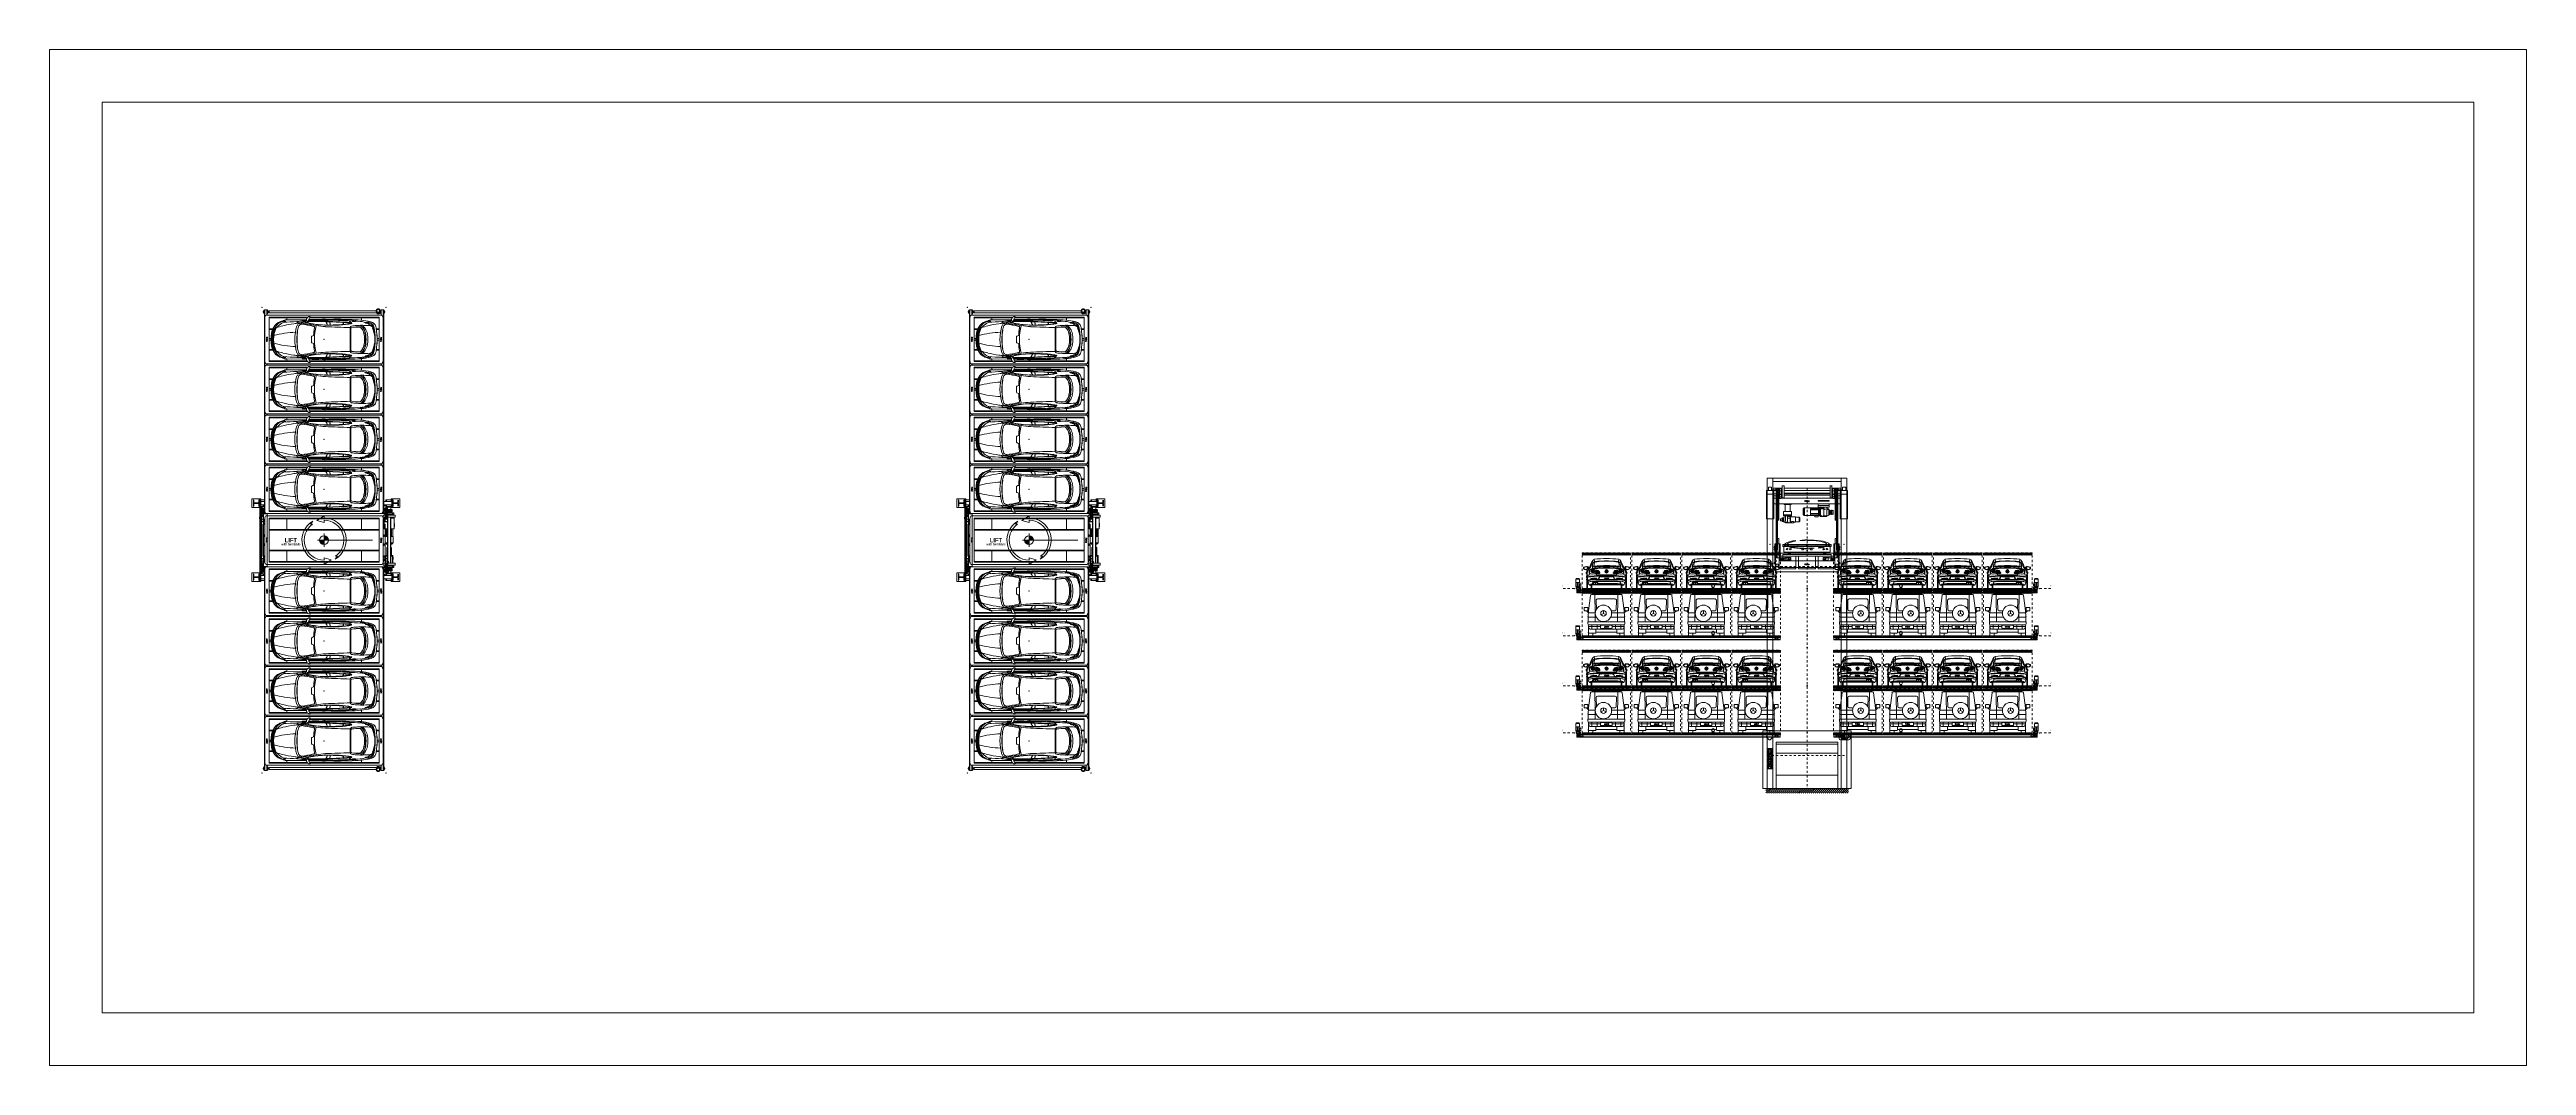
# Model space of a CAD drawing. Header units: inches. Extents: x 0 to 112, y 0 to 46.
import ezdxf
from ezdxf.enums import TextEntityAlignment as Align

# ---------------------------------------------------------------- set-up
doc = ezdxf.new("R2010")
doc.units = ezdxf.units.IN
doc.header["$MEASUREMENT"] = 0
doc.set_wipeout_variables(frame=1)
doc.linetypes.add('CENTER', pattern=[10.16, 6.35, -1.27, 1.27, -1.27])
doc.linetypes.add('PHANTOM', pattern=[12.7, 6.35, -1.27, 1.27, -1.27, 1.27, -1.27])
for name, color, linetype in [('PK24-EQUIPMENT', 150, 'Continuous'), ('PK24-LABEL', 7, 'Continuous'), ('PK24-LOGO', 7, 'Continuous'), ('PK24E', 7, 'Continuous'), ('PK24E-COMP-CAR', 7, 'Continuous'), ('PK24E-STRUCT-CONCRETE', 7, 'Continuous'), ('PK24E-STRUCT-STEEL', 254, 'Continuous')]:
    doc.layers.add(name, color=color, linetype=linetype)
for name, color, linetype, true_color in [('PK24-SYS-ROOM', 8, 'Continuous', 0x808080), ('PK24E-COMP-CAR_ZONE', 250, 'CENTER', 0x383e42), ('PK24E-COMP-PALLET', 132, 'Continuous', 0x00b7c8), ('PK24E-HELPER', 253, 'PHANTOM', 0xa1a1a1), ('PK24E-SYS-LIFT', 31, 'Continuous', 0xffcc5a), ('PK24E-SYS-SHELF', 31, 'Continuous', 0xffcc5a)]:
    doc.layers.add(name, color=color, linetype=linetype, true_color=true_color)
doc.layers.add('PK24E-TTARROW', color=20, linetype='Continuous', lineweight=20, true_color=0xf54b32)
doc.layers.add('Text', color=142, linetype='Continuous', lineweight=20)
doc.styles.add('Impact', font='impact.ttf', dxfattribs={"height": 5})
doc.styles.get("Standard").update_dxf_attribs({"font": 'arial.ttf'})

# ---------------------------------------------------------------- blocks, each defined once
blk = doc.blocks.new('ELIFTTT-CHASIS--TOP-COMP-PKE24')
at = {"layer": 'PK24E-HELPER', "lineweight": 5}
blk.add_point((0, 168), dxfattribs=at)
at = {"layer": 'PK24E-HELPER'}
blk.add_point((0, -168), dxfattribs=at)
at = {"layer": 'PK24E-SYS-LIFT', "lineweight": 5}
for p, q in [((-289, 118), (-289, 112)), ((-289, 116), (-289, 112)), ((-289, 116), (-289, 116)), ((-289, 116), (-288, 116)), ((-289, 114), (-289, 114)), ((-288, 118), (-287, 118)), ((-288, 118), (-288, 118)), ((-287, 145), (-287, 141)), ((-277, 145), (-287, 145)), ((-279, 141), (-287, 141)), ((-287, 141), (-287, 126)), ((-287, 126), (-287, 121)), ((-287, 126), (-279, 126)), ((-287, 121), (-277, 121)), ((-287, 118), (-287, 121)), ((-286, 119), (-287, 118)), ((-287, 112), (-287, 118)), ((-287, 118), (-287, 118)), ((-287, 118), (-287, 112)), ((-278, 118), (-287, 118)), ((-287, 118), (-277, 118)), ((-287, 118), (-287, 118)), ((-287, 118), (-277, 118)), ((-286, 119), (-278, 119)), ((-285, 149), (-285, 145)), ((-284, 149), (-285, 149)), ((-285, 120), (-285, 119)), ((-285, 120), (-279, 120)), ((-280, 149), (-284, 149)), ((-284, 139), (-284, 138)), ((-283, 139), (-284, 139)), ((-284, 138), (-284, 135)), ((-284, 138), (-284, 138)), ((-284, 135), (-284, 134)), ((-284, 135), (-284, 135)), ((-284, 134), (-283, 134)), ((-283, 121), (-284, 121)), ((-284, 121), (-284, 120)), ((-281, 121), (-284, 121)), ((-283, 139), (-283, 139)), ((-282, 139), (-283, 139)), ((-283, 134), (-282, 134)), ((-283, 134), (-283, 134)), ((-283, 121), (-283, 121)), ((-283, 121), (-281, 121)), ((-281, 139), (-282, 139)), ((-282, 139), (-282, 139)), ((-282, 134), (-281, 134)), ((-282, 134), (-282, 134)), ((-281, 138), (-281, 139)), ((-281, 138), (-281, 138)), ((-281, 135), (-281, 138)), ((-281, 135), (-281, 135)), ((-281, 134), (-281, 135)), ((-281, 121), (-281, 121)), ((-281, 120), (-281, 121)), ((-281, 121), (-281, 121)), ((-280, 145), (-280, 149)), ((-279, 126), (-279, 141)), ((-279, 119), (-279, 120)), ((-278, 118), (-278, 119)), ((-277, 112), (-278, 118)), ((-277, 118), (-278, 118)), ((-277, 145), (-277, 121)), ((-277, 121), (-277, 118)), ((-277, 118), (-277, 112)), ((-277, 118), (-277, 118)), ((-277, 118), (-277, 118)), ((-277, 118), (-276, 118)), ((-276, 118), (-276, 112)), ((-276, 112), (-276, 116)), ((-276, 116), (-276, 116)), ((276, 118), (277, 118)), ((276, 118), (276, 112)), ((276, 116), (276, 112)), ((276, 116), (276, 116)), ((276, 116), (276, 116)), ((276, 114), (276, 114)), ((277, 145), (277, 121)), ((287, 145), (277, 145)), ((277, 121), (287, 121)), ((277, 121), (277, 118)), ((278, 118), (277, 112)), ((278, 118), (277, 118)), ((277, 118), (287, 118)), ((277, 112), (277, 118)), ((277, 118), (277, 118)), ((277, 118), (277, 118)), ((277, 118), (287, 118)), ((278, 119), (278, 118)), ((278, 119), (286, 119)), ((287, 118), (278, 118)), ((287, 141), (279, 141)), ((279, 141), (279, 126)), ((279, 126), (287, 126)), ((279, 120), (279, 119)), ((279, 120), (285, 120)), ((280, 149), (280, 145)), ((285, 149), (280, 149)), ((281, 133), (281, 132)), ((282, 133), (281, 133)), ((281, 132), (281, 129)), ((281, 132), (281, 132)), ((281, 129), (281, 128)), ((281, 129), (281, 129)), ((281, 128), (282, 128)), ((281, 121), (281, 121)), ((281, 121), (281, 120)), ((281, 121), (281, 121)), ((281, 121), (283, 121)), ((284, 121), (281, 121)), ((283, 133), (282, 133)), ((282, 133), (282, 133)), ((282, 128), (283, 128)), ((282, 128), (282, 128)), ((283, 133), (283, 133)), ((284, 133), (283, 133)), ((283, 128), (284, 128)), ((283, 128), (283, 128)), ((284, 121), (283, 121)), ((283, 121), (283, 121)), ((284, 132), (284, 133)), ((284, 132), (284, 132)), ((284, 129), (284, 132)), ((284, 129), (284, 129)), ((284, 128), (284, 129)), ((284, 120), (284, 121)), ((285, 145), (285, 149)), ((285, 119), (285, 120)), ((287, 118), (286, 119)), ((287, 141), (287, 145)), ((287, 126), (287, 141)), ((287, 121), (287, 126)), ((287, 118), (287, 121)), ((287, 112), (287, 118)), ((287, 118), (287, 118)), ((287, 118), (287, 112)), ((287, 118), (287, 118)), ((287, 118), (288, 118)), ((288, 118), (288, 118)), ((288, 116), (289, 116)), ((289, 118), (289, 112)), ((289, 112), (289, 116)), ((-292, 103), (-292, 104)), ((-292, 104), (-291, 104)), ((-292, 96), (-292, 103)), ((-291, 103), (-292, 103)), ((-292, 96), (-292, 96)), ((-292, 96), (-291, 96)), ((-291, 96), (-292, 96)), ((-291, 104), (-291, 103)), ((-291, 104), (-288, 103)), ((-291, 96), (-291, 103)), ((-291, 102), (-287, 102)), ((-291, 97), (-287, 97)), ((-291, 96), (-291, 96)), ((-291, 96), (-288, 96)), ((-289, 112), (-289, 108)), ((-289, 112), (-287, 112)), ((-289, 108), (-289, 108)), ((-289, 108), (-288, 108)), ((-289, 105), (-289, 108)), ((-288, 110), (-287, 112)), ((-288, 109), (-285, 109)), ((-289, 108), (-289, 107)), ((-288, 108), (-287, 108)), ((-287, 108), (-288, 108)), ((-288, 107), (-288, 103)), ((-288, 107), (-282, 107)), ((-289, 107), (-276, 107)), ((-288, 105), (-288, 105)), ((-288, 96), (-288, 95)), ((-288, 95), (-288, 88)), ((-288, 95), (-276, 95)), ((-288, 88), (-288, 85)), ((-288, 88), (-288, 88)), ((-288, 85), (-276, 85)), ((-287, 112), (-287, 112)), ((-287, 112), (-287, 112)), ((-287, 112), (-287, 112)), ((-285, 109), (-287, 112)), ((-287, 112), (-278, 112)), ((-287, 112), (-287, 112)), ((-285, 108), (-287, 108)), ((-287, 97), (-287, 102)), ((-287, 97), (-287, 102)), ((-287, 102), (-287, 102)), ((-287, 102), (-287, 102)), ((-287, 102), (-287, 102)), ((-287, 97), (-287, 97)), ((-287, 97), (-287, 97)), ((-287, 97), (-287, 97)), ((-287, -83), (-287, 83)), ((-278, 83), (-286, 83)), ((-285, 109), (-285, 108)), ((-285, 108), (-279, 108)), ((-285, 108), (-285, 108)), ((-284, 108), (-285, 108)), ((-282, 107), (-276, 107)), ((-279, 108), (-281, 108)), ((-278, 112), (-279, 109)), ((-279, 108), (-279, 109)), ((-279, 109), (-277, 109)), ((-277, 108), (-279, 108)), ((-279, 108), (-279, 108)), ((-278, 112), (-277, 112)), ((-277, 112), (-277, 112)), ((-277, 112), (-277, 112)), ((-277, 110), (-277, 112)), ((-277, 112), (-277, 112)), ((-277, 112), (-276, 112)), ((-277, 108), (-277, 108)), ((-277, 108), (-277, 108)), ((-277, 108), (-276, 108)), ((-277, 73), (-277, -73)), ((-277, 73), (-260, 73)), ((-276, 108), (-276, 112)), ((-276, 107), (-276, 108)), ((-276, 108), (-276, 108)), ((-276, 105), (-276, 108)), ((-276, 95), (-276, 107)), ((-276, 105), (-276, 105)), ((-276, 85), (-276, 95)), ((-276, 85), (-260, 85)), ((-260, 73), (-260, 85)), ((-260, 85), (-255, 85)), ((-255, 73), (-260, 73)), ((-255, 73), (-255, 85)), ((-255, 85), (-250, 85)), ((-250, 73), (-255, 73)), ((-250, 85), (-250, 73)), ((-211, 85), (-250, 85)), ((-250, 73), (-81, 73)), ((-161, 100), (-211, 100)), ((-211, 100), (-211, 85)), ((-161, 85), (-161, 100)), ((-69, 85), (-161, 85)), ((250, 85), (69, 85)), ((81, 73), (250, 73)), ((114, 9), (109, 9)), ((115, 9), (109, 9)), ((109, 9), (115, 9)), ((112, 7), (109, 7)), ((113, 7), (113, 7)), ((113, -4), (113, 7)), ((115, -6), (115, 8)), ((115, -6), (115, 9)), ((115, 9), (115, 8)), ((116, 8), (115, 8)), ((115, 8), (115, 8)), ((115, 8), (115, 8)), ((115, 8), (115, 8)), ((115, 6), (115, 6)), ((115, 6), (115, -3)), ((116, 8), (116, 3)), ((117, 7), (116, 7)), ((116, 3), (116, 3)), ((116, 1), (116, 3)), ((116, 0), (116, 3)), ((116, 0), (116, 1)), ((118, 8), (117, 8)), ((117, 8), (117, -5)), ((119, 8), (118, 8)), ((118, 8), (118, -6)), ((119, 8), (119, 8)), ((119, 8), (119, 8)), ((119, 6), (119, 8)), ((131, 8), (119, 8)), ((119, 8), (119, 8)), ((131, 8), (119, 8)), ((119, 5), (119, 6)), ((131, 6), (119, 6)), ((119, 4), (119, 5)), ((131, 5), (119, 5)), ((119, 4), (119, -1)), ((144, 8), (131, 8)), ((131, 8), (131, 8)), ((131, 6), (131, 8)), ((131, 8), (131, 8)), ((131, 5), (131, 6)), ((131, 3), (131, 5)), ((131, 3), (131, 0)), ((146, 7), (144, 8)), ((144, 8), (144, 6)), ((144, 8), (144, 6)), ((144, 6), (144, -5)), ((144, 6), (144, -5)), ((146, 7), (146, 5)), ((146, -3), (146, 6)), ((146, -3), (146, 6)), ((146, 6), (146, -3)), ((146, 5), (146, -4)), ((250, 73), (250, 85)), ((250, 85), (255, 85)), ((255, 73), (250, 73)), ((255, 85), (255, 73)), ((255, 85), (260, 85)), ((260, 73), (255, 73)), ((260, 85), (260, 73)), ((260, 85), (276, 85)), ((260, 73), (277, 73)), ((273, 103), (273, 104)), ((273, 104), (274, 104)), ((273, 96), (273, 103)), ((274, 103), (273, 103)), ((273, 96), (273, 96)), ((273, 96), (274, 96)), ((274, 96), (273, 96)), ((274, 104), (274, 103)), ((274, 104), (277, 103)), ((274, 96), (274, 103)), ((274, 102), (277, 102)), ((274, 97), (277, 97)), ((274, 96), (274, 96)), ((274, 96), (277, 96)), ((276, 112), (276, 108)), ((276, 112), (277, 112)), ((276, 108), (276, 107)), ((276, 108), (276, 108)), ((276, 108), (277, 108)), ((276, 105), (276, 108)), ((276, 107), (276, 103)), ((276, 107), (282, 107)), ((276, 107), (288, 107)), ((276, 105), (276, 105)), ((276, 96), (276, 95)), ((276, 95), (276, 88)), ((276, 95), (288, 95)), ((276, 88), (276, 85)), ((276, 88), (276, 88)), ((276, 85), (288, 85)), ((277, 112), (277, 112)), ((277, 112), (277, 112)), ((277, 112), (278, 112)), ((277, 110), (277, 112)), ((277, 112), (277, 112)), ((277, 109), (279, 109)), ((279, 108), (277, 108)), ((277, 108), (277, 108)), ((277, 108), (277, 108)), ((277, 97), (277, 102)), ((277, 97), (277, 102)), ((277, 102), (277, 102)), ((277, 102), (277, 102)), ((277, 102), (277, 102)), ((277, 97), (277, 97)), ((277, 97), (277, 97)), ((277, 97), (277, 97)), ((277, 73), (277, -73)), ((279, 109), (278, 112)), ((278, 112), (287, 112)), ((286, 83), (278, 83)), ((279, 109), (279, 108)), ((279, 108), (285, 108)), ((279, 108), (279, 108)), ((281, 108), (279, 108)), ((282, 107), (288, 107)), ((285, 108), (284, 108)), ((287, 112), (285, 109)), ((285, 109), (288, 109)), ((285, 108), (285, 109)), ((287, 108), (285, 108)), ((285, 108), (285, 108)), ((287, 112), (287, 112)), ((287, 112), (287, 112)), ((287, 112), (287, 112)), ((288, 110), (287, 112)), ((287, 112), (287, 112)), ((287, 112), (289, 112)), ((288, 108), (287, 108)), ((288, 108), (287, 108)), ((287, -83), (287, 83)), ((288, 107), (288, 108)), ((288, 108), (289, 108)), ((288, 108), (289, 108)), ((288, 95), (288, 107)), ((288, 105), (288, 105)), ((288, 85), (288, 95)), ((289, 108), (289, 112)), ((289, 105), (289, 108)), ((-289, -105), (-289, -108)), ((-289, -108), (-289, -112)), ((-289, -108), (-289, -108)), ((-288, -108), (-289, -108)), ((-289, -112), (-289, -116)), ((-287, -112), (-289, -112)), ((-289, -118), (-289, -112)), ((-288, -85), (-288, -95)), ((-276, -85), (-288, -85)), ((-288, -95), (-288, -107)), ((-276, -95), (-288, -95)), ((-288, -105), (-288, -105)), ((-289, -107), (-289, -108)), ((-282, -107), (-288, -107)), ((-276, -107), (-289, -107)), ((-288, -108), (-287, -108)), ((-288, -108), (-287, -108)), ((-285, -109), (-288, -109)), ((-288, -110), (-287, -112)), ((-287, -108), (-285, -108)), ((-287, -112), (-285, -109)), ((-287, -112), (-287, -112)), ((-287, -112), (-287, -112)), ((-287, -112), (-287, -112)), ((-278, -112), (-287, -112)), ((-287, -112), (-287, -112)), ((-287, -112), (-287, -118)), ((-287, -118), (-287, -112)), ((-286, -83), (-278, -83)), ((-285, -108), (-285, -109)), ((-279, -108), (-285, -108)), ((-285, -108), (-285, -108)), ((-285, -108), (-284, -108)), ((-276, -107), (-282, -107)), ((-281, -108), (-279, -108)), ((-279, -109), (-279, -108)), ((-279, -108), (-279, -108)), ((-279, -108), (-277, -108)), ((-279, -109), (-278, -112)), ((-277, -109), (-279, -109)), ((-277, -112), (-278, -112)), ((-278, -118), (-277, -112)), ((-277, -73), (-260, -73)), ((-274, -96), (-277, -96)), ((-277, -97), (-277, -102)), ((-274, -97), (-277, -97)), ((-277, -97), (-277, -97)), ((-277, -97), (-277, -102)), ((-277, -97), (-277, -97)), ((-277, -97), (-277, -97)), ((-274, -102), (-277, -102)), ((-277, -102), (-277, -102)), ((-277, -102), (-277, -102)), ((-277, -102), (-277, -102)), ((-274, -104), (-277, -103)), ((-277, -108), (-277, -108)), ((-277, -108), (-277, -108)), ((-276, -108), (-277, -108)), ((-277, -110), (-277, -112)), ((-277, -112), (-277, -112)), ((-277, -112), (-277, -112)), ((-277, -112), (-277, -112)), ((-277, -112), (-277, -118)), ((-276, -112), (-277, -112)), ((-276, -88), (-276, -85)), ((-276, -85), (-260, -85)), ((-276, -95), (-276, -88)), ((-276, -88), (-276, -88)), ((-276, -96), (-276, -95)), ((-276, -107), (-276, -103)), ((-276, -105), (-276, -108)), ((-276, -105), (-276, -105)), ((-276, -108), (-276, -107)), ((-276, -112), (-276, -108)), ((-276, -108), (-276, -108)), ((-276, -116), (-276, -112)), ((-276, -118), (-276, -112)), ((-273, -96), (-274, -96)), ((-274, -96), (-274, -96)), ((-274, -96), (-273, -96)), ((-274, -96), (-274, -103)), ((-274, -103), (-273, -103)), ((-274, -104), (-274, -103)), ((-273, -104), (-274, -104)), ((-273, -96), (-273, -96)), ((-273, -96), (-273, -103)), ((-273, -103), (-273, -104)), ((-260, -85), (-260, -73)), ((-260, -73), (-255, -73)), ((-255, -85), (-260, -85)), ((-255, -85), (-255, -73)), ((-255, -73), (-250, -73)), ((-250, -85), (-255, -85)), ((-250, -73), (-250, -85)), ((-81, -73), (-250, -73)), ((-250, -85), (-231, -85)), ((-231, -85), (-231, -100)), ((-231, -100), (-141, -100)), ((-141, -85), (-69, -85)), ((-141, -85), (-141, -100)), ((69, -85), (171, -85)), ((250, -73), (81, -73)), ((109, -4), (112, -4)), ((109, -6), (114, -6)), ((115, -6), (109, -6)), ((109, -6), (115, -6)), ((113, -4), (113, -4)), ((115, -3), (115, -3)), ((115, -5), (116, -5)), ((115, -5), (115, -5)), ((115, -5), (115, -5)), ((115, -5), (115, -5)), ((115, -6), (115, -5)), ((116, 0), (116, 0)), ((116, 0), (116, -5)), ((116, -4), (117, -4)), ((117, -5), (118, -5)), ((118, -6), (119, -6)), ((119, -2), (119, -1)), ((119, -2), (119, -2)), ((131, -2), (119, -2)), ((119, -3), (119, -2)), ((119, -3), (119, -4)), ((131, -3), (119, -3)), ((119, -5), (119, -4)), ((119, -5), (119, -6)), ((131, -5), (119, -5)), ((120, -9), (119, -5)), ((119, -5), (119, -5)), ((119, -9), (119, -9)), ((120, -9), (119, -9)), ((119, -10), (120, -10)), ((119, -10), (119, -10)), ((119, -10), (119, -10)), ((119, -10), (119, -10)), ((119, -10), (128, -10)), ((119, -10), (128, -10)), ((119, -10), (128, -10)), ((127, -5), (120, -5)), ((120, -5), (120, -5)), ((120, -5), (120, -8)), ((120, -5), (120, -8)), ((120, -5), (119, -5)), ((120, -5), (120, -5)), ((120, -5), (120, -5)), ((120, -5), (120, -5)), ((120, -9), (120, -5)), ((120, -8), (120, -8)), ((120, -9), (120, -8)), ((120, -9), (120, -8)), ((120, -9), (120, -8)), ((120, -9), (120, -9)), ((120, -9), (128, -9)), ((120, -9), (128, -9)), ((120, -10), (128, -10)), ((128, -10), (120, -10)), ((120, -10), (120, -10)), ((122, -6), (121, -7)), ((122, -6), (121, -7)), ((121, -7), (121, -7)), ((121, -7), (121, -8)), ((121, -8), (122, -8)), ((123, -6), (122, -6)), ((123, -6), (122, -6)), ((122, -6), (122, -6)), ((122, -8), (123, -7)), ((123, -7), (123, -6)), ((123, -6), (123, -6)), ((123, -7), (123, -6)), ((123, -7), (123, -7)), ((124, -7), (124, -6)), ((124, -6), (124, -6)), ((124, -6), (124, -7)), ((124, -7), (124, -7)), ((124, -7), (124, -8)), ((124, -7), (124, -7)), ((125, -6), (126, -6)), ((125, -6), (125, -6)), ((126, -6), (125, -6)), ((125, -8), (126, -8)), ((126, -6), (126, -7)), ((126, -6), (126, -6)), ((126, -7), (126, -6)), ((126, -6), (126, -6)), ((126, -7), (126, -7)), ((126, -8), (126, -7)), ((126, -7), (126, -7)), ((127, -5), (127, -5)), ((127, -8), (127, -5)), ((127, -5), (127, -8)), ((127, -5), (128, -5)), ((127, -8), (127, -8)), ((127, -8), (127, -8)), ((127, -9), (127, -8)), ((127, -9), (127, -8)), ((127, -8), (127, -9)), ((128, -5), (128, -5)), ((128, -5), (128, -5)), ((128, -9), (128, -5)), ((128, -9), (128, -5)), ((128, -5), (128, -5)), ((128, -5), (128, -5)), ((128, -9), (128, -9)), ((128, -9), (128, -9)), ((128, -9), (128, -9)), ((128, -10), (128, -10)), ((128, -10), (128, -10)), ((128, -10), (128, -10)), ((128, -10), (128, -10)), ((128, -10), (128, -10)), ((131, -2), (131, 0)), ((131, -3), (131, -2)), ((131, -5), (131, -3)), ((131, -5), (137, -5)), ((131, -5), (131, -5)), ((138, -5), (144, -5)), ((144, -5), (146, -4)), ((171, -85), (171, -100)), ((171, -100), (201, -100)), ((201, -100), (201, -85)), ((201, -85), (250, -85)), ((250, -85), (250, -73)), ((250, -73), (255, -73)), ((255, -85), (250, -85)), ((255, -73), (255, -85)), ((255, -73), (260, -73)), ((260, -85), (255, -85)), ((260, -73), (260, -85)), ((260, -73), (277, -73)), ((260, -85), (276, -85)), ((276, -85), (276, -95)), ((288, -85), (276, -85)), ((276, -95), (276, -107)), ((288, -95), (276, -95)), ((276, -105), (276, -105)), ((276, -105), (276, -108)), ((276, -107), (276, -108)), ((282, -107), (276, -107)), ((288, -107), (276, -107)), ((276, -108), (276, -112)), ((276, -108), (276, -108)), ((277, -108), (276, -108)), ((276, -112), (276, -116)), ((277, -112), (276, -112)), ((276, -118), (276, -112)), ((277, -108), (277, -108)), ((277, -108), (279, -108)), ((277, -108), (277, -108)), ((279, -109), (277, -109)), ((277, -110), (277, -112)), ((278, -112), (277, -112)), ((277, -112), (277, -112)), ((277, -112), (277, -112)), ((277, -112), (278, -118)), ((277, -112), (277, -112)), ((277, -118), (277, -112)), ((278, -83), (286, -83)), ((278, -112), (279, -109)), ((287, -112), (278, -112)), ((279, -108), (279, -109)), ((285, -108), (279, -108)), ((279, -108), (279, -108)), ((279, -108), (281, -108)), ((288, -107), (282, -107)), ((284, -108), (285, -108)), ((285, -109), (285, -108)), ((285, -108), (285, -108)), ((285, -108), (287, -108)), ((285, -109), (287, -112)), ((288, -109), (285, -109)), ((287, -97), (287, -102)), ((291, -97), (287, -97)), ((287, -97), (287, -97)), ((287, -97), (287, -102)), ((287, -97), (287, -97)), ((287, -97), (287, -97)), ((291, -102), (287, -102)), ((287, -102), (287, -102)), ((287, -102), (287, -102)), ((287, -102), (287, -102)), ((288, -108), (287, -108)), ((287, -108), (288, -108)), ((288, -110), (287, -112)), ((287, -112), (287, -112)), ((287, -112), (287, -112)), ((287, -112), (287, -112)), ((287, -112), (287, -112)), ((287, -112), (287, -118)), ((287, -118), (287, -112)), ((289, -112), (287, -112)), ((288, -88), (288, -85)), ((288, -95), (288, -88)), ((288, -88), (288, -88)), ((288, -96), (288, -95)), ((291, -96), (288, -96)), ((288, -107), (288, -103)), ((291, -104), (288, -103)), ((288, -105), (288, -105)), ((288, -108), (288, -107)), ((289, -108), (288, -108)), ((289, -108), (288, -108)), ((289, -105), (289, -108)), ((289, -112), (289, -108)), ((289, -116), (289, -112)), ((289, -118), (289, -112)), ((292, -96), (291, -96)), ((291, -96), (291, -96)), ((291, -96), (292, -96)), ((291, -96), (291, -103)), ((291, -103), (292, -103)), ((291, -104), (291, -103)), ((292, -104), (291, -104)), ((292, -96), (292, -103)), ((292, -96), (292, -96)), ((292, -103), (292, -104)), ((-291, -145), (-291, -131)), ((-287, -131), (-291, -131)), ((-287, -145), (-291, -145)), ((-288, -116), (-289, -116)), ((-287, -118), (-288, -118)), ((-288, -118), (-288, -118)), ((-287, -118), (-286, -119)), ((-287, -118), (-287, -118)), ((-287, -118), (-278, -118)), ((-277, -118), (-287, -118)), ((-287, -118), (-287, -118)), ((-277, -118), (-287, -118)), ((-287, -121), (-287, -118)), ((-287, -121), (-277, -121)), ((-287, -121), (-287, -126)), ((-279, -126), (-287, -126)), ((-287, -126), (-287, -141)), ((-287, -141), (-279, -141)), ((-287, -141), (-287, -145)), ((-287, -145), (-277, -145)), ((-278, -119), (-286, -119)), ((-285, -119), (-285, -120)), ((-279, -120), (-285, -120)), ((-285, -145), (-285, -149)), ((-280, -149), (-285, -149)), ((-284, -120), (-284, -121)), ((-284, -121), (-283, -121)), ((-284, -121), (-281, -121)), ((-284, -134), (-284, -135)), ((-283, -134), (-284, -134)), ((-284, -135), (-284, -138)), ((-284, -135), (-284, -135)), ((-284, -138), (-284, -139)), ((-284, -138), (-284, -138)), ((-284, -139), (-283, -139)), ((-283, -121), (-283, -121)), ((-281, -121), (-283, -121)), ((-282, -134), (-283, -134)), ((-283, -134), (-283, -134)), ((-283, -139), (-282, -139)), ((-283, -139), (-283, -139)), ((-282, -134), (-282, -134)), ((-281, -134), (-282, -134)), ((-282, -139), (-281, -139)), ((-282, -139), (-282, -139)), ((-281, -121), (-281, -120)), ((-281, -121), (-281, -121)), ((-281, -121), (-281, -121)), ((-281, -135), (-281, -134)), ((-281, -135), (-281, -135)), ((-281, -138), (-281, -135)), ((-281, -139), (-281, -138)), ((-281, -138), (-281, -138)), ((-280, -149), (-280, -145)), ((-279, -120), (-279, -119)), ((-279, -141), (-279, -126)), ((-278, -119), (-278, -118)), ((-278, -118), (-277, -118)), ((-277, -118), (-277, -118)), ((-277, -118), (-277, -118)), ((-276, -118), (-277, -118)), ((-277, -118), (-277, -121)), ((-277, -121), (-277, -145)), ((-276, -114), (-276, -114)), ((-276, -116), (-276, -116)), ((-276, -116), (-276, -116)), ((276, -116), (276, -116)), ((277, -118), (276, -118)), ((277, -118), (278, -118)), ((287, -118), (277, -118)), ((277, -118), (277, -118)), ((277, -118), (277, -118)), ((287, -118), (277, -118)), ((277, -118), (277, -121)), ((277, -121), (287, -121)), ((277, -121), (277, -145)), ((277, -145), (287, -145)), ((278, -118), (278, -119)), ((278, -118), (287, -118)), ((286, -119), (278, -119)), ((279, -119), (279, -120)), ((285, -120), (279, -120)), ((287, -126), (279, -126)), ((279, -126), (279, -141)), ((279, -141), (287, -141)), ((280, -145), (280, -149)), ((285, -149), (280, -149)), ((281, -120), (281, -121)), ((281, -121), (281, -121)), ((281, -121), (281, -121)), ((281, -121), (284, -121)), ((283, -121), (281, -121)), ((281, -128), (281, -129)), ((282, -128), (281, -128)), ((281, -129), (281, -132)), ((281, -129), (281, -129)), ((281, -132), (281, -133)), ((281, -132), (281, -132)), ((281, -133), (282, -133)), ((282, -128), (282, -128)), ((283, -128), (282, -128)), ((282, -133), (283, -133)), ((282, -133), (282, -133)), ((283, -121), (284, -121)), ((283, -121), (283, -121)), ((283, -128), (283, -128)), ((284, -128), (283, -128)), ((283, -133), (284, -133)), ((283, -133), (283, -133)), ((284, -121), (284, -120)), ((284, -129), (284, -128)), ((284, -129), (284, -129)), ((284, -132), (284, -129)), ((284, -133), (284, -132)), ((284, -132), (284, -132)), ((285, -120), (285, -119)), ((285, -149), (285, -145)), ((286, -119), (287, -118)), ((287, -118), (287, -118)), ((287, -118), (287, -118)), ((288, -118), (287, -118)), ((287, -121), (287, -118)), ((287, -126), (287, -121)), ((287, -141), (287, -126)), ((287, -131), (291, -131)), ((287, -145), (287, -141)), ((287, -145), (291, -145)), ((289, -116), (288, -116)), ((288, -118), (288, -118)), ((289, -114), (289, -114)), ((288, -116), (289, -116)), ((291, -131), (291, -145))]:
    blk.add_line(p, q, dxfattribs=at)
at = {"layer": 'PK24E-SYS-LIFT', "lineweight": 5, "flags": 128}
for points in [[(119, -10), (119, -9), (119, -9)], [(128, -10), (128, -9), (128, -9)]]:
    blk.add_lwpolyline(points, dxfattribs=at)
at = {"layer": 'PK24E-SYS-LIFT', "lineweight": 5}
for centre, radius in [((-284, 115), 1.1), ((280, 115), 1.1), ((0, 0), 109), ((0, 0), 60), ((-280, -115), 1.1), ((284, -115), 1.1)]:
    blk.add_circle(centre, radius, dxfattribs=at)
for centre, radius, start, end in [((-288, 118), 0.2, 90, 179), ((-288, 117), 0.45, 132.2453, 204.5747), ((-283, 136), 1.72, 137.63, 222.37), ((-283, 136), 1.72, 317.63, 42.37), ((-276, 118), 0.2, 1, 90), ((-277, 117), 0.45, 335.4253, 47.7547), ((276, 118), 0.2, 90, 179), ((277, 117), 0.45, 132.2453, 204.5747), ((283, 130), 1.5, 147.8509, 212.1491), ((283, 130), 1.5, 327.8509, 32.1491), ((288, 118), 0.2, 1, 90), ((288, 117), 0.45, 335.4253, 47.7547), ((-288, 107), 0.2, 180, 240), ((-288, 105), 0.2, 181, 270), ((-286, 85), 2.2, 180, 270), ((-282, 106), 6.15, 215.6016, 216.4055), ((-282, 93), 6.15, 143.5945, 144.3984), ((-282, 102), 6.25, 77.0707, 102.9293), ((-278, 85), 2.2, 270, 0), ((-276, 107), 0.2, 300, 0), ((-276, 105), 0.2, 270, 359), ((112, 7), 0.3, 45, 90), ((113, 7), 0.3, 0, 45), ((114, 8), 0.2, 0, 90), ((115, 3), 0.2, 0, 75.5225), ((144, 8), 0.2, 45, 90), ((146, 6), 0.2, 0, 45), ((146, 6), 0.11, 0, 50.4877), ((276, 107), 0.2, 180, 240), ((276, 105), 0.2, 181, 270), ((278, 85), 2.2, 180, 270), ((282, 106), 6.15, 215.6016, 216.4055), ((282, 93), 6.15, 143.5945, 144.3984), ((282, 102), 6.25, 77.0707, 102.9293), ((286, 85), 2.2, 270, 0), ((288, 107), 0.2, 300, 0), ((288, 105), 0.2, 270, 359), ((-288, -105), 0.2, 90, 179), ((-288, -107), 0.2, 120, 180), ((-286, -85), 2.2, 90, 180), ((-282, -102), 6.25, 257.0707, 282.9293), ((-278, -85), 2.2, 0, 90), ((-282, -93), 6.15, 323.5945, 324.3984), ((-282, -106), 6.15, 35.6016, 36.4055), ((-276, -105), 0.2, 1, 90), ((-276, -107), 0.2, 0, 60), ((112, -4), 0.3, 270, 315), ((113, -4), 0.3, 315, 0), ((114, -6), 0.2, 270, 0), ((115, 0), 0.2, 284.4775, 0), ((120, -10), 0.0322, 1.5298, 3.1054), ((128, -10), 0.0274, 357.5302, 359.3787), ((138, -12), 6.94, 88.6726, 91.3112), ((144, -5), 0.2, 270, 315), ((146, -3), 0.2, 315, 0), ((146, -3), 0.11, 309.5123, 0), ((278, -85), 2.2, 90, 180), ((276, -105), 0.2, 90, 179), ((276, -107), 0.2, 120, 180), ((282, -102), 6.25, 257.0707, 282.9293), ((286, -85), 2.2, 0, 90), ((282, -93), 6.15, 323.5945, 324.3984), ((282, -106), 6.15, 35.6016, 36.4055), ((288, -105), 0.2, 1, 90), ((288, -107), 0.2, 0, 60), ((-288, -118), 0.2, 181, 270), ((-288, -117), 0.45, 155.4253, 227.7547), ((-283, -136), 1.72, 137.63, 222.37), ((-283, -136), 1.72, 317.63, 42.37), ((-277, -117), 0.45, 312.2453, 24.5747), ((-276, -118), 0.2, 270, 359), ((277, -117), 0.45, 155.4253, 227.7547), ((276, -118), 0.2, 181, 270), ((283, -130), 1.5, 147.8509, 212.1491), ((283, -130), 1.5, 327.8509, 32.1491), ((288, -117), 0.45, 312.2453, 24.5747), ((288, -118), 0.2, 270, 359)]:
    blk.add_arc(centre, radius, start, end, dxfattribs=at)
for centre, major_axis, ratio, start_param, end_param in [((-259, 111), (0, 29.9), 0.99939, 1.327153, 1.396535), ((-306, 111), (0, 29.9), 0.99939, 4.886651, 4.956033), ((306, 111), (0, 29.9), 0.99939, 1.327153, 1.396535), ((259, 111), (0, 29.9), 0.99939, 4.886651, 4.956033), ((-260, 28), (-18, 106), 0.210216, 0.652517, 0.672911), ((-259, 86), (-26.3, 26.3), 0.507159, 0.207962, 0.215452), ((-282, 106), (-4.43, 4.6), 0.92858, 1.214489, 1.388243), ((-282, 94), (4.43, 4.6), 0.92858, 1.75335, 1.927104), ((-305, 28), (18, 106), 0.210212, 5.610299, 5.630699), ((-305, 86), (26.3, 26.3), 0.507143, 6.067743, 6.075233), ((305, 28), (-18, 106), 0.210216, 0.652517, 0.672911), ((305, 86), (-26.3, 26.3), 0.507159, 0.207962, 0.215452), ((282, 106), (-4.43, 4.6), 0.92858, 1.214489, 1.388243), ((282, 94), (4.43, 4.6), 0.92858, 1.75335, 1.927104), ((260, 28), (18, 106), 0.210212, 5.610299, 5.630699), ((259, 86), (26.3, 26.3), 0.507143, 6.067743, 6.075233), ((-259, -86), (26.3, 26.3), 0.507143, 2.92615, 2.93364), ((-260, -28), (18, 106), 0.210212, 2.468706, 2.489106), ((-282, -94), (4.43, 4.6), 0.92858, 4.894943, 5.068696), ((-282, -106), (-4.43, 4.6), 0.92858, 4.356082, 4.529835), ((-305, -86), (-26.3, 26.3), 0.507159, 3.349555, 3.357045), ((-305, -28), (-18, 106), 0.210216, 3.79411, 3.814504), ((115, 16), (18.7, -18.5), 0.975618, 5.661152, 5.669909), ((125, -7), (1.2, 0), 0.999924, 1.981934, 2.206856), ((125, -7), (1.2, 0), 0.999924, 3.029132, 3.254054), ((125, -7), (1.2, 0), 0.999924, 4.076329, 4.301251), ((125, -7), (1.2, 0), 0.999924, 0.934737, 1.159658), ((125, -7), (1.2, 0), 0.999924, 6.170724, 6.395646), ((125, -7), (1.2, 0), 0.999924, 5.123527, 5.348449), ((133, 16), (18.7, 18.5), 0.975618, 3.754869, 3.763626), ((305, -86), (26.3, 26.3), 0.507143, 2.92615, 2.93364), ((305, -28), (18, 106), 0.210212, 2.468706, 2.489106), ((282, -94), (4.43, 4.6), 0.92858, 4.894943, 5.068696), ((282, -106), (-4.43, 4.6), 0.92858, 4.356082, 4.529835), ((259, -86), (-26.3, 26.3), 0.507159, 3.349555, 3.357045), ((260, -28), (-18, 106), 0.210216, 3.79411, 3.814504), ((-259, -111), (0, 29.9), 0.99939, 1.745058, 1.81444), ((-306, -111), (0, 29.9), 0.99939, 4.468745, 4.538127), ((306, -111), (0, 29.9), 0.99939, 1.745058, 1.81444), ((259, -111), (0, 29.9), 0.99939, 4.468745, 4.538127)]:
    blk.add_ellipse(centre, major_axis=major_axis, ratio=ratio, start_param=start_param, end_param=end_param, dxfattribs=at)
for points, knots in [([(-289, 114), (-289, 114), (-289, 114), (-289, 114), (-289, 114), (-289, 115), (-289, 115), (-289, 115), (-289, 115), (-289, 116), (-289, 116), (-289, 116), (-289, 116)], [0, 0, 0, 0, 0.009511, 0.124893, 0.240611, 0.356456, 0.472081, 0.587302, 0.702221, 0.817124, 0.932235, 1, 1, 1, 1]), ([(-289, 114), (-289, 114), (-289, 114), (-289, 114), (-289, 114), (-289, 115), (-289, 115), (-289, 115), (-289, 115), (-289, 116), (-289, 116), (-289, 116), (-289, 116)], [0, 0, 0, 0, 0.000422, 0.125216, 0.249969, 0.374831, 0.499914, 0.625089, 0.750116, 0.875001, 0.999834, 1, 1, 1, 1]), ([(-289, 115), (-289, 115), (-289, 115), (-289, 115), (-289, 115), (-289, 115), (-289, 114), (-289, 114)], [0, 0, 0, 0, 0.041978, 0.306281, 0.570431, 0.834353, 1, 1, 1, 1]), ([(-289, 114), (-289, 114), (-289, 114), (-289, 114), (-289, 114)], [0, 0, 0, 0, 0.571187, 1, 1, 1, 1]), ([(-288, 118), (-288, 118), (-288, 118), (-288, 118), (-288, 118)], [0, 0, 0, 0, 0.487803, 1, 1, 1, 1]), ([(-288, 116), (-288, 116), (-288, 116), (-288, 116), (-288, 116), (-288, 116)], [0, 0, 0, 0, 0.432931, 0.865827, 1, 1, 1, 1]), ([(-282, 121), (-282, 121), (-282, 121), (-282, 121), (-282, 121), (-282, 121), (-282, 121)], [0, 0, 0, 0, 0.230406, 0.49981, 0.78779, 1, 1, 1, 1]), ([(-277, 118), (-277, 118), (-277, 118), (-277, 118), (-277, 118)], [0, 0, 0, 0, 0.485402, 1, 1, 1, 1]), ([(-276, 116), (-276, 116), (-276, 116), (-276, 116), (-276, 116), (-276, 116)], [0, 0, 0, 0, 0.43316, 0.866325, 1, 1, 1, 1]), ([(276, 116), (276, 116), (276, 116), (276, 116), (276, 116), (276, 116)], [0, 0, 0, 0, 0.432931, 0.865827, 1, 1, 1, 1]), ([(276, 114), (276, 114), (276, 114), (276, 114), (276, 114), (276, 115), (276, 115), (276, 115), (276, 115), (276, 116), (276, 116), (276, 116), (276, 116)], [0, 0, 0, 0, 0.009511, 0.124894, 0.240611, 0.356456, 0.472081, 0.587302, 0.702221, 0.817124, 0.932235, 1, 1, 1, 1]), ([(276, 114), (276, 114), (276, 114), (276, 114), (276, 114), (276, 115), (276, 115), (276, 115), (276, 115), (276, 116), (276, 116), (276, 116), (276, 116)], [0, 0, 0, 0, 0.000422, 0.125216, 0.249969, 0.374831, 0.499914, 0.625089, 0.750116, 0.875001, 0.999834, 1, 1, 1, 1]), ([(276, 115), (276, 115), (276, 115), (276, 115), (276, 115), (276, 115), (276, 114), (276, 114)], [0, 0, 0, 0, 0.041978, 0.30628, 0.570431, 0.834353, 1, 1, 1, 1]), ([(276, 114), (276, 114), (276, 114), (276, 114), (276, 114)], [0, 0, 0, 0, 0.571187, 1, 1, 1, 1]), ([(277, 118), (277, 118), (277, 118), (277, 118), (277, 118)], [0, 0, 0, 0, 0.487803, 1, 1, 1, 1]), ([(282, 121), (282, 121), (282, 121), (282, 121), (282, 121), (282, 121), (282, 121)], [0, 0, 0, 0, 0.230406, 0.49981, 0.78779, 1, 1, 1, 1]), ([(288, 118), (288, 118), (288, 118), (288, 118), (288, 118)], [0, 0, 0, 0, 0.485402, 1, 1, 1, 1]), ([(288, 116), (288, 116), (288, 116), (288, 116), (288, 116), (288, 116)], [0, 0, 0, 0, 0.43316, 0.866317, 1, 1, 1, 1]), ([(-288, 108), (-288, 108), (-288, 108), (-288, 108), (-288, 108), (-288, 108), (-288, 108), (-289, 108), (-289, 108), (-289, 108)], [0, 0, 0, 0, 0.189659, 0.44506, 0.57653, 0.707999, 0.799497, 0.930008, 1, 1, 1, 1]), ([(-288, 88), (-288, 88), (-288, 88), (-288, 88), (-288, 88), (-288, 88), (-288, 88), (-288, 88), (-288, 88), (-288, 88), (-288, 88), (-288, 88), (-288, 88)], [0, 0, 0, 0, 0.106425, 0.212833, 0.319705, 0.427399, 0.535627, 0.64388, 0.751778, 0.859172, 0.966191, 1, 1, 1, 1]), ([(-276, 108), (-276, 108), (-276, 108), (-276, 108), (-276, 108), (-276, 108), (-276, 108), (-276, 108), (-277, 108), (-277, 108), (-277, 108)], [0, 0, 0, 0, 0.053259, 0.184632, 0.316005, 0.44367, 0.571338, 0.702705, 0.834078, 1, 1, 1, 1]), ([(277, 108), (277, 108), (276, 108), (276, 108), (276, 108), (276, 108), (276, 108), (276, 108), (276, 108), (276, 108)], [0, 0, 0, 0, 0.189659, 0.44506, 0.57653, 0.707999, 0.799497, 0.930008, 1, 1, 1, 1]), ([(276, 88), (276, 88), (276, 88), (276, 88), (276, 88), (276, 88), (276, 88), (276, 88), (276, 88), (276, 88), (276, 88), (276, 88), (276, 88)], [0, 0, 0, 0, 0.106425, 0.212833, 0.319704, 0.427399, 0.535627, 0.643879, 0.751778, 0.859172, 0.966191, 1, 1, 1, 1]), ([(288, 108), (288, 108), (288, 108), (288, 108), (288, 108), (288, 108), (288, 108), (288, 108), (288, 108), (288, 108), (288, 108)], [0, 0, 0, 0, 0.053259, 0.184632, 0.316005, 0.44367, 0.571338, 0.702705, 0.834078, 1, 1, 1, 1]), ([(-289, -108), (-289, -108), (-289, -108), (-288, -108), (-288, -108), (-288, -108), (-288, -108), (-288, -108), (-288, -108), (-288, -108), (-288, -108)], [0, 0, 0, 0, 0.053259, 0.184632, 0.316005, 0.44367, 0.571338, 0.702705, 0.834078, 1, 1, 1, 1]), ([(-277, -108), (-277, -108), (-276, -108), (-276, -108), (-276, -108), (-276, -108), (-276, -108), (-276, -108), (-276, -108), (-276, -108)], [0, 0, 0, 0, 0.189659, 0.44506, 0.57653, 0.707999, 0.799497, 0.930008, 1, 1, 1, 1]), ([(-276, -88), (-276, -88), (-276, -88), (-276, -88), (-276, -88), (-276, -88), (-276, -88), (-276, -88), (-276, -88), (-276, -88), (-276, -88), (-276, -88), (-276, -88)], [0, 0, 0, 0, 0.106425, 0.212833, 0.319704, 0.427399, 0.535627, 0.643879, 0.751778, 0.859172, 0.966191, 1, 1, 1, 1]), ([(120, -8), (120, -8), (120, -8), (120, -8), (120, -8), (120, -8), (120, -8)], [0, 0, 0, 0, 0.043511, 0.220779, 0.610768, 1, 1, 1, 1]), ([(120, -10), (120, -10), (120, -10), (120, -10), (120, -10)], [0, 0, 0, 0, 0.942376, 1, 1, 1, 1]), ([(128, -10), (128, -10), (128, -10), (128, -10), (128, -10)], [0, 0, 0, 0, 0.058671, 1, 1, 1, 1]), ([(276, -108), (276, -108), (276, -108), (276, -108), (276, -108), (276, -108), (276, -108), (276, -108), (277, -108), (277, -108), (277, -108)], [0, 0, 0, 0, 0.053259, 0.184632, 0.316005, 0.44367, 0.571338, 0.702705, 0.834078, 1, 1, 1, 1]), ([(288, -88), (288, -88), (288, -88), (288, -88), (288, -88), (288, -88), (288, -88), (288, -88), (288, -88), (288, -88), (288, -88), (288, -88), (288, -88)], [0, 0, 0, 0, 0.106425, 0.212833, 0.319705, 0.427399, 0.535627, 0.64388, 0.751778, 0.859172, 0.966191, 1, 1, 1, 1]), ([(288, -108), (288, -108), (288, -108), (288, -108), (288, -108), (288, -108), (288, -108), (288, -108), (288, -108), (288, -108)], [0, 0, 0, 0, 0.189659, 0.44506, 0.57653, 0.707999, 0.799497, 0.930008, 1, 1, 1, 1]), ([(-288, -116), (-288, -116), (-288, -116), (-288, -116), (-288, -116), (-288, -116)], [0, 0, 0, 0, 0.43316, 0.866317, 1, 1, 1, 1]), ([(-288, -118), (-288, -118), (-288, -118), (-288, -118), (-288, -118)], [0, 0, 0, 0, 0.485402, 1, 1, 1, 1]), ([(-282, -121), (-282, -121), (-282, -121), (-282, -121), (-282, -121), (-282, -121), (-282, -121)], [0, 0, 0, 0, 0.230406, 0.49981, 0.78779, 1, 1, 1, 1]), ([(-277, -118), (-277, -118), (-277, -118), (-277, -118), (-277, -118)], [0, 0, 0, 0, 0.487803, 1, 1, 1, 1]), ([(-276, -114), (-276, -114), (-276, -114), (-276, -114), (-276, -114)], [0, 0, 0, 0, 0.571187, 1, 1, 1, 1]), ([(-276, -114), (-276, -114), (-276, -114), (-276, -114), (-276, -114), (-276, -115), (-276, -115), (-276, -115), (-276, -115), (-276, -116), (-276, -116), (-276, -116), (-276, -116)], [0, 0, 0, 0, 0.009511, 0.124894, 0.240611, 0.356456, 0.472081, 0.587302, 0.702221, 0.817124, 0.932235, 1, 1, 1, 1]), ([(-276, -115), (-276, -115), (-276, -115), (-276, -115), (-276, -115), (-276, -115), (-276, -114), (-276, -114)], [0, 0, 0, 0, 0.041978, 0.30628, 0.570431, 0.834353, 1, 1, 1, 1]), ([(-276, -114), (-276, -114), (-276, -114), (-276, -114), (-276, -114), (-276, -115), (-276, -115), (-276, -115), (-276, -115), (-276, -116), (-276, -116), (-276, -116), (-276, -116)], [0, 0, 0, 0, 0.000422, 0.125216, 0.249969, 0.374831, 0.499914, 0.625089, 0.750116, 0.875001, 0.999834, 1, 1, 1, 1]), ([(-276, -116), (-276, -116), (-276, -116), (-276, -116), (-276, -116), (-276, -116)], [0, 0, 0, 0, 0.432931, 0.865827, 1, 1, 1, 1]), ([(276, -116), (276, -116), (276, -116), (276, -116), (276, -116), (276, -116)], [0, 0, 0, 0, 0.43316, 0.866325, 1, 1, 1, 1]), ([(277, -118), (277, -118), (277, -118), (277, -118), (277, -118)], [0, 0, 0, 0, 0.485402, 1, 1, 1, 1]), ([(282, -121), (282, -121), (282, -121), (282, -121), (282, -121), (282, -121), (282, -121)], [0, 0, 0, 0, 0.230406, 0.49981, 0.78779, 1, 1, 1, 1]), ([(288, -116), (288, -116), (288, -116), (288, -116), (288, -116), (288, -116)], [0, 0, 0, 0, 0.432931, 0.865827, 1, 1, 1, 1]), ([(288, -118), (288, -118), (288, -118), (288, -118), (288, -118)], [0, 0, 0, 0, 0.487803, 1, 1, 1, 1]), ([(289, -114), (289, -114), (289, -114), (289, -114), (289, -114)], [0, 0, 0, 0, 0.500013, 1, 1, 1, 1]), ([(289, -114), (289, -114), (289, -114), (289, -114), (288, -114), (288, -115), (288, -115), (288, -115), (288, -115), (288, -116), (288, -116), (288, -116), (288, -116)], [0, 0, 0, 0, 0.009511, 0.124893, 0.240611, 0.356456, 0.472081, 0.587302, 0.702221, 0.817124, 0.932235, 1, 1, 1, 1]), ([(289, -115), (289, -115), (289, -115), (289, -115), (289, -115), (289, -115), (289, -114), (289, -114)], [0, 0, 0, 0, 0.041978, 0.306281, 0.570431, 0.834353, 1, 1, 1, 1]), ([(289, -114), (289, -114), (289, -114), (289, -114), (289, -114), (289, -115), (289, -115), (289, -115), (289, -115), (289, -116), (289, -116), (289, -116), (289, -116)], [0, 0, 0, 0, 0.000422, 0.125216, 0.249969, 0.374831, 0.499914, 0.625089, 0.750116, 0.875001, 0.999834, 1, 1, 1, 1])]:
    blk.add_open_spline(points, degree=3, knots=knots, dxfattribs=at)
blk = doc.blocks.new('ELIFTTT-TT--TOP-COMP-PKE24')
at = {"layer": 'PK24E-SYS-LIFT', "lineweight": 5}
for p, q in [((-267, 94), (-272, 94)), ((-272, 94), (-272, 86)), ((-272, 86), (-267, 86)), ((-267, 79), (-272, 79)), ((-272, 79), (-272, 71)), ((-272, 71), (-267, 71)), ((-272, 16), (-272, 24)), ((-272, 24), (-267, 24)), ((-272, 16), (-267, 16)), ((-267, 103), (-267, 105)), ((-267, 105), (-258, 105)), ((-265, 103), (-267, 103)), ((-267, 103), (-267, -103)), ((-265, 94), (-265, 103)), ((-262, 94), (-265, 94)), ((-265, 94), (-265, -94)), ((-258, 103), (-262, 103)), ((-262, 103), (-262, 94)), ((-262, 94), (-262, -94)), ((-258, 105), (-258, 103)), ((-258, 103), (-258, -103)), ((-253, 95), (-258, 95)), ((-258, 75), (-258, 95)), ((-258, 95), (-258, 75)), ((-258, 88), (-258, 88)), ((-258, 82), (-258, 82)), ((-258, 75), (-253, 75)), ((-258, 68), (-231, 68)), ((-231, 60), (-258, 60)), ((-253, 52), (-258, 52)), ((-258, 33), (-258, 52)), ((-258, 52), (-258, 32)), ((-258, 46), (-258, 46)), ((-258, 40), (-258, 40)), ((-258, 32), (-253, 32)), ((-253, 10), (-258, 10)), ((-258, -10), (-258, 10)), ((-258, 10), (-258, -10)), ((-258, 3), (-258, 3)), ((-253, 95), (-253, 75)), ((-253, 75), (-253, 95)), ((-253, 52), (-253, 33)), ((-253, 32), (-253, 52)), ((-253, 10), (-253, -10)), ((-253, -10), (-253, 10)), ((-231, 85), (-231, -85)), ((231, 85), (-231, 85)), ((-88, 75), (-220, 75)), ((-220, 75), (-220, -75)), ((-88, 2), (-220, 2)), ((-220, 2), (-220, -2)), ((-219, 89), (-219, 85)), ((-212, 89), (-219, 89)), ((-212, 85), (-212, 89)), ((-204, 89), (-204, 85)), ((-197, 89), (-204, 89)), ((-197, 85), (-197, 89)), ((-88, -75), (-88, 75)), ((78, 75), (-78, 75)), ((-78, 75), (-78, -75)), ((-60, 2), (-78, 2)), ((-19, 89), (-19, 85)), ((-11, 89), (-19, 89)), ((-11, 85), (-11, 89)), ((-4, 89), (-4, 85)), ((-4, 89), (-4, 85)), ((0, 89), (-4, 89)), ((-4, 89), (-4, 89)), ((0, 85), (0, 89)), ((0, 89), (0, 85)), ((0, 89), (0, 89)), ((4, 89), (0, 89)), ((4, 85), (4, 89)), ((4, 85), (4, 89)), ((4, 89), (4, 89)), ((11, 89), (11, 85)), ((19, 89), (11, 89)), ((19, 85), (19, 89)), ((78, 2), (60, 2)), ((78, -75), (78, 75)), ((220, 75), (88, 75)), ((88, 75), (88, -75)), ((96, 2), (88, 2)), ((98, 8), (97, 8)), ((97, 8), (97, 7)), ((97, 8), (97, 8)), ((97, 7), (97, 6)), ((97, 6), (97, 5)), ((97, 5), (97, 5)), ((97, 5), (97, 3)), ((97, 5), (97, 0)), ((97, 3), (97, 3)), ((97, 3), (97, 1)), ((97, 3), (97, -3)), ((97, 1), (97, 0)), ((97, 0), (97, -1)), ((97, 0), (97, -5)), ((98, 5), (98, 8)), ((98, 8), (111, 8)), ((98, -12), (98, 5)), ((99, 9), (99, 8)), ((99, 9), (99, 9)), ((99, 8), (99, 9)), ((99, 9), (111, 9)), ((111, 7), (100, 7)), ((100, 4), (111, 4)), ((105, -10), (105, 4)), ((106, -10), (106, 4)), ((111, 9), (111, 8)), ((111, 9), (111, 9)), ((111, 8), (111, 9)), ((111, 7), (111, 8)), ((111, 4), (111, 7)), ((113, 6), (111, 6)), ((111, -10), (111, 4)), ((113, 0), (113, 6)), ((113, 3), (113, 3)), ((113, -3), (113, 3)), ((220, 2), (113, 2)), ((113, -6), (113, 0)), ((197, 89), (197, 85)), ((204, 89), (197, 89)), ((204, 85), (204, 89)), ((212, 89), (212, 85)), ((215, 89), (212, 89)), ((219, 89), (215, 89)), ((219, 85), (219, 89)), ((220, -75), (220, 75)), ((220, 2), (220, -2)), ((231, 85), (231, -85)), ((258, 68), (231, 68)), ((231, 60), (258, 60)), ((258, 95), (253, 95)), ((253, 75), (253, 95)), ((253, 95), (253, 75)), ((253, 75), (258, 75)), ((258, 52), (253, 52)), ((253, 33), (253, 52)), ((253, 52), (253, 32)), ((253, 32), (258, 32)), ((258, 10), (253, 10)), ((253, -10), (253, 10)), ((253, 10), (253, -10)), ((258, 103), (258, 105)), ((258, 105), (267, 105)), ((262, 103), (258, 103)), ((258, -103), (258, 103)), ((258, 95), (258, 75)), ((258, 75), (258, 95)), ((258, 88), (258, 88)), ((258, 82), (258, 82)), ((258, 52), (258, 33)), ((258, 32), (258, 52)), ((258, 46), (258, 46)), ((258, 40), (258, 40)), ((258, 10), (258, -10)), ((258, -10), (258, 10)), ((258, 3), (258, 3)), ((262, 94), (262, 103)), ((265, 94), (262, 94)), ((262, -94), (262, 94)), ((267, 103), (265, 103)), ((265, 103), (265, 94)), ((265, -94), (265, 94)), ((267, 105), (267, 103)), ((267, -103), (267, 103)), ((272, 94), (267, 94)), ((267, 86), (272, 86)), ((272, 79), (267, 79)), ((267, 71), (272, 71)), ((272, 24), (267, 24)), ((272, 16), (267, 16)), ((272, 94), (272, 86)), ((272, 71), (272, 79)), ((272, 24), (272, 16)), ((-272, -16), (-267, -16)), ((-272, -24), (-272, -16)), ((-272, -24), (-267, -24)), ((-267, -71), (-272, -71)), ((-272, -71), (-272, -79)), ((-272, -79), (-267, -79)), ((-267, -86), (-272, -86)), ((-272, -94), (-272, -86)), ((-272, -94), (-267, -94)), ((-267, -103), (-265, -103)), ((-267, -105), (-267, -103)), ((-258, -105), (-267, -105)), ((-265, -94), (-262, -94)), ((-265, -103), (-265, -94)), ((-262, -94), (-262, -103)), ((-262, -103), (-258, -103)), ((-258, -3), (-258, -3)), ((-258, -10), (-253, -10)), ((-253, -32), (-258, -32)), ((-258, -32), (-258, -52)), ((-258, -52), (-258, -33)), ((-258, -40), (-258, -40)), ((-258, -46), (-258, -46)), ((-258, -52), (-253, -52)), ((-258, -60), (-231, -60)), ((-231, -68), (-258, -68)), ((-253, -75), (-258, -75)), ((-258, -95), (-258, -75)), ((-258, -75), (-258, -95)), ((-258, -82), (-258, -82)), ((-258, -88), (-258, -88)), ((-258, -95), (-253, -95)), ((-258, -103), (-258, -105)), ((-253, -52), (-253, -32)), ((-253, -33), (-253, -52)), ((-253, -75), (-253, -95)), ((-253, -95), (-253, -75)), ((231, -85), (-231, -85)), ((-220, -2), (-88, -2)), ((-220, -75), (-88, -75)), ((-219, -85), (-219, -89)), ((-212, -89), (-219, -89)), ((-212, -89), (-212, -85)), ((-204, -85), (-204, -89)), ((-197, -89), (-204, -89)), ((-197, -89), (-197, -85)), ((-78, -2), (-60, -2)), ((-78, -75), (78, -75)), ((-19, -85), (-19, -89)), ((-11, -89), (-19, -89)), ((-11, -89), (-11, -85)), ((-4, -85), (-4, -89)), ((-4, -85), (-4, -89)), ((0, -89), (-4, -89)), ((-4, -89), (-4, -89)), ((0, -89), (0, -85)), ((0, -85), (0, -89)), ((0, -89), (0, -89)), ((4, -89), (0, -89)), ((4, -89), (4, -85)), ((4, -89), (4, -85)), ((4, -89), (4, -89)), ((11, -85), (11, -89)), ((19, -89), (11, -89)), ((19, -89), (19, -85)), ((60, -2), (78, -2)), ((88, -2), (96, -2)), ((88, -75), (220, -75)), ((97, -1), (97, -3)), ((97, -3), (97, -3)), ((97, -3), (97, -4)), ((97, -4), (98, -4)), ((97, -5), (97, -4)), ((97, -5), (97, -5)), ((97, -8), (97, -5)), ((98, -5), (97, -5)), ((97, -8), (98, -8)), ((98, -6), (98, -5)), ((98, -8), (98, -6)), ((98, -8), (98, -8)), ((98, -14), (98, -12)), ((98, -13), (98, -14)), ((98, -14), (98, -15)), ((105, -15), (98, -14)), ((98, -16), (98, -15)), ((98, -16), (99, -16)), ((99, -16), (105, -17)), ((99, -19), (99, -16)), ((99, -21), (99, -19)), ((99, -21), (99, -21)), ((111, -10), (100, -10)), ((100, -13), (111, -13)), ((100, -22), (105, -22)), ((105, -14), (105, -13)), ((105, -14), (106, -14)), ((105, -23), (105, -14)), ((105, -23), (106, -23)), ((105, -23), (105, -23)), ((105, -23), (106, -23)), ((106, -14), (106, -13)), ((106, -23), (106, -14)), ((106, -14), (111, -14)), ((106, -23), (111, -23)), ((106, -23), (106, -23)), ((106, -23), (111, -23)), ((111, -6), (113, -6)), ((113, -7), (111, -7)), ((111, -10), (111, -13)), ((111, -14), (111, -13)), ((111, -23), (111, -14)), ((111, -23), (113, -23)), ((111, -23), (111, -23)), ((113, -2), (220, -2)), ((113, -3), (113, -3)), ((115, -7), (113, -7)), ((113, -23), (113, -7)), ((113, -22), (115, -22)), ((116, -6), (115, -6)), ((115, -6), (115, -7)), ((115, -23), (115, -6)), ((115, -15), (115, -7)), ((115, -22), (115, -15)), ((115, -22), (115, -23)), ((115, -23), (116, -23)), ((118, -5), (116, -5)), ((116, -24), (116, -5)), ((116, -24), (118, -24)), ((118, -5), (138, -5)), ((118, -5), (118, -6)), ((118, -7), (118, -6)), ((118, -7), (138, -7)), ((118, -9), (118, -7)), ((118, -11), (118, -9)), ((138, -11), (118, -11)), ((118, -11), (118, -15)), ((118, -15), (118, -18)), ((118, -18), (138, -18)), ((118, -20), (118, -18)), ((118, -21), (118, -20)), ((118, -22), (118, -21)), ((138, -21), (118, -21)), ((118, -22), (118, -24)), ((138, -24), (118, -24)), ((118, -29), (118, -24)), ((119, -29), (118, -29)), ((119, -29), (119, -24)), ((130, -29), (119, -29)), ((130, -29), (130, -24)), ((130, -29), (130, -24)), ((130, -29), (130, -29)), ((153, -5), (138, -5)), ((138, -5), (138, -5)), ((138, -6), (138, -5)), ((138, -6), (138, -7)), ((138, -9), (138, -7)), ((138, -9), (138, -11)), ((138, -14), (138, -11)), ((138, -14), (138, -16)), ((138, -18), (138, -16)), ((138, -18), (138, -20)), ((138, -21), (138, -20)), ((138, -21), (138, -22)), ((138, -24), (138, -22)), ((138, -24), (148, -24)), ((138, -24), (138, -24)), ((149, -24), (148, -24)), ((149, -24), (153, -24)), ((156, -8), (153, -5)), ((153, -24), (153, -5)), ((153, -24), (156, -22)), ((156, -22), (156, -8)), ((197, -85), (197, -89)), ((204, -89), (197, -89)), ((204, -89), (204, -85)), ((212, -85), (212, -89)), ((215, -89), (212, -89)), ((219, -89), (215, -89)), ((219, -89), (219, -85)), ((258, -60), (231, -60)), ((231, -68), (258, -68)), ((253, -10), (258, -10)), ((258, -32), (253, -32)), ((253, -32), (253, -52)), ((253, -52), (253, -33)), ((253, -52), (258, -52)), ((258, -75), (253, -75)), ((253, -95), (253, -75)), ((253, -75), (253, -95)), ((253, -95), (258, -95)), ((258, -3), (258, -3)), ((258, -52), (258, -32)), ((258, -33), (258, -52)), ((258, -40), (258, -40)), ((258, -46), (258, -46)), ((258, -75), (258, -95)), ((258, -95), (258, -75)), ((258, -82), (258, -82)), ((258, -88), (258, -88)), ((258, -105), (258, -103)), ((258, -103), (262, -103)), ((267, -105), (258, -105)), ((262, -94), (265, -94)), ((262, -103), (262, -94)), ((265, -94), (265, -103)), ((265, -103), (267, -103)), ((272, -16), (267, -16)), ((272, -24), (267, -24)), ((272, -71), (267, -71)), ((267, -79), (272, -79)), ((272, -86), (267, -86)), ((267, -94), (272, -94)), ((267, -103), (267, -105)), ((272, -16), (272, -24)), ((272, -79), (272, -71)), ((272, -94), (272, -86))]:
    blk.add_line(p, q, dxfattribs=at)
blk.add_circle((100, -20), 2, dxfattribs=at)
for centre, radius, start, end in [((-258, 95), 0.2, 90, 180), ((-258, 75), 0.2, 180, 270), ((-258, 52), 0.2, 90, 180), ((-258, 33), 0.2, 180, 270), ((-258, 10), 0.2, 90, 180), ((-253, 95), 0.2, 0, 90), ((-253, 75), 0.2, 270, 0), ((-253, 52), 0.2, 0, 90), ((-253, 33), 0.2, 270, 0), ((-253, 10), 0.2, 0, 90), ((0, 0), 109, 143.482, 178.8172), ((0, 0), 109, 50.8258, 129.1742), ((0, 0), 60, 2.1491, 177.8509), ((0, 0), 109, 4.6242, 36.518), ((97, 3), 0.1, 90, 180), ((100, 5), 1.25, 90, 180), ((100, 5), 1.25, 180, 270), ((100, 5), 0.6, 180, 0), ((100, 5), 0.6, 0, 180), ((110, 5), 0.6, 180, 0), ((110, 5), 0.6, 0, 180), ((113, 3), 0.1, 0, 90), ((253, 95), 0.2, 90, 180), ((253, 75), 0.2, 180, 270), ((253, 52), 0.2, 90, 180), ((253, 33), 0.2, 180, 270), ((253, 10), 0.2, 90, 180), ((258, 95), 0.2, 0, 90), ((258, 75), 0.2, 270, 0), ((258, 52), 0.2, 0, 90), ((258, 33), 0.2, 270, 0), ((258, 10), 0.2, 0, 90), ((-258, -10), 0.2, 180, 270), ((-258, -33), 0.2, 90, 180), ((-258, -52), 0.2, 180, 270), ((-258, -75), 0.2, 90, 180), ((-258, -95), 0.2, 180, 270), ((-253, -10), 0.2, 270, 0), ((-253, -33), 0.2, 0, 90), ((-253, -52), 0.2, 270, 0), ((-253, -75), 0.2, 0, 90), ((-253, -95), 0.2, 270, 0), ((0, 0), 109, 181.1828, 216.518), ((0, 0), 109, 230.8258, 309.1742), ((0, 0), 60, 182.1491, 270), ((0, 0), 60, 270, 357.8509), ((0, 0), 109, 323.482, 347.9529), ((97, -3), 0.1, 180, 270), ((100, -12), 1.25, 90, 180), ((100, -12), 1.25, 180, 270), ((100, -20), 2, 157.6684, 202.3316), ((100, -12), 0.6, 0, 180), ((100, -12), 0.6, 180, 0), ((100, -20), 2, 202.3316, 157.6684), ((100, -21), 1.2, 180, 265), ((110, -12), 0.6, 0, 180), ((110, -12), 0.6, 180, 0), ((113, -3), 0.1, 270, 0), ((253, -10), 0.2, 180, 270), ((253, -33), 0.2, 90, 180), ((253, -52), 0.2, 180, 270), ((253, -75), 0.2, 90, 180), ((253, -95), 0.2, 180, 270), ((258, -10), 0.2, 270, 0), ((258, -33), 0.2, 0, 90), ((258, -52), 0.2, 270, 0), ((258, -75), 0.2, 0, 90), ((258, -95), 0.2, 270, 0)]:
    blk.add_arc(centre, radius, start, end, dxfattribs=at)
for points, knots in [([(96, 0), (96, 0), (96, 1), (96, 1), (96, 1), (96, 2), (96, 2), (96, 2), (96, 3), (96, 3), (96, 3)], [0, 0, 0, 0, 0.125, 0.25, 0.375, 0.5, 0.625, 0.75, 0.875, 1, 1, 1, 1]), ([(113, -3), (113, -3), (113, -3), (113, -2), (113, -2), (113, -2), (113, -1), (113, -1), (113, -1), (113, 0), (113, 1), (113, 1), (113, 1), (113, 2), (113, 2), (113, 2), (113, 3), (113, 3), (113, 3)], [0, 0, 0, 0, 0.0625, 0.125, 0.1875, 0.25, 0.3125, 0.375, 0.4375, 0.5, 0.5625, 0.625, 0.6875, 0.75, 0.8125, 0.875, 0.9375, 1, 1, 1, 1]), ([(96, -3), (96, -3), (96, -3), (96, -2), (96, -2), (96, -2), (96, -1), (96, -1), (96, -1), (96, 0), (96, 0)], [0, 0, 0, 0, 0.125, 0.25, 0.375, 0.5, 0.625, 0.75, 0.875, 1, 1, 1, 1]), ([(98, -8), (98, -8), (98, -8), (98, -9), (98, -9), (98, -10), (98, -10)], [0, 0, 0, 0, 0.25, 0.5, 0.75, 1, 1, 1, 1]), ([(98, -10), (98, -10), (98, -10), (98, -11), (98, -11), (98, -12), (98, -12), (98, -13), (98, -13), (98, -13), (98, -13), (98, -13), (98, -13), (98, -13), (98, -13)], [0, 0, 0, 0, 0.09042, 0.180841, 0.271261, 0.361682, 0.452102, 0.542523, 0.632943, 0.723363, 0.813784, 0.904205, 0.994625, 1, 1, 1, 1]), ([(148, -24), (148, -24), (148, -24), (148, -24), (148, -24), (149, -24), (149, -24), (149, -24), (149, -24), (149, -24), (149, -24), (149, -24), (149, -24)], [0, 0, 0, 0, 0.106795, 0.213596, 0.320503, 0.427754, 0.535474, 0.643625, 0.75192, 0.859858, 0.967037, 1, 1, 1, 1])]:
    blk.add_open_spline(points, degree=3, knots=knots, dxfattribs=at)
blk = doc.blocks.new('LOGO----DECOR-PK24')
at = {"layer": 'PK24-LOGO', "lineweight": 5}
for p, q in [((-10, 2), (-9, 2)), ((-10, -2), (-10, 2)), ((-9, 2), (-8, 2)), ((-9, 1), (-9, 0)), ((-8, 1), (-9, 1)), ((-9, 1), (-9, 1)), ((-9, 1), (-9, 1)), ((-9, 0), (-9, 0)), ((-9, 0), (-9, 0)), ((-9, 0), (-8, 0)), ((-8, 2), (-8, 2)), ((-8, 2), (-8, 2)), ((-8, 2), (-8, 2)), ((-8, 2), (-8, 2)), ((-8, 2), (-8, 2)), ((-8, 2), (-7, 1)), ((-8, 0), (-8, 1)), ((-8, 1), (-8, 1)), ((-8, 1), (-8, 1)), ((-8, 1), (-8, 1)), ((-8, 1), (-8, 1)), ((-8, 1), (-8, 1)), ((-8, 1), (-8, 1)), ((-8, 1), (-8, 1)), ((-8, 1), (-8, 1)), ((-8, 0), (-8, 0)), ((-8, 0), (-8, 0)), ((-8, 0), (-8, 0)), ((-7, 0), (-8, 0)), ((-8, 0), (-8, 0)), ((-7, 1), (-7, 1)), ((-7, 1), (-7, 1)), ((-7, 1), (-7, 1)), ((-7, 1), (-7, 0)), ((-7, 0), (-7, 1)), ((-7, 1), (-7, 1)), ((-7, 1), (-6, 1)), ((-7, 0), (-7, 0)), ((-7, 0), (-7, 0)), ((-7, 0), (-7, 0)), ((-6, 1), (-6, 1)), ((-6, 1), (-6, 1)), ((-6, 1), (-6, 1)), ((-6, 1), (-6, 1)), ((-6, 1), (-5, 1)), ((-5, 0), (-6, 0)), ((-6, 0), (-6, 0)), ((-6, 0), (-6, 0)), ((-6, 0), (-6, 0)), ((-6, 0), (-6, 0)), ((-6, 0), (-6, 0)), ((-6, 0), (-6, 0)), ((-6, 0), (-6, 0)), ((-6, 0), (-6, 0)), ((-5, 1), (-5, 1)), ((-5, 1), (-5, 1)), ((-5, 1), (-5, 1)), ((-5, 1), (-5, -2)), ((-5, 0), (-5, 0)), ((-5, 0), (-5, 0)), ((-5, 0), (-5, 0)), ((-3, 1), (-4, 1)), ((-4, 1), (-4, -2)), ((-3, 1), (-3, 1)), ((-3, 1), (-3, 1)), ((-3, 1), (-3, 1)), ((-3, 1), (-3, 1)), ((-3, 1), (-3, 1)), ((-3, 1), (-3, 1)), ((-3, 1), (-3, 1)), ((-3, 1), (-3, 1)), ((-3, 1), (-3, 1)), ((-2, 1), (-3, 1)), ((-3, 0), (-3, 0)), ((-3, 0), (-3, 0)), ((-3, 0), (-3, 0)), ((-3, 0), (-3, 0)), ((-3, 0), (-3, 0)), ((-3, 0), (-3, 0)), ((-3, 0), (-2, 0)), ((-1, 2), (-2, 2)), ((-2, 2), (-2, -2)), ((-2, 0), (-2, 1)), ((-1, -2), (-1, 2)), ((0, 1), (-1, 0)), ((-1, 0), (0, 1)), ((0, 1), (0, 1)), ((1, 0), (0, 0)), ((0, 0), (0, 0)), ((1, 1), (2, 2)), ((2, 1), (1, 1)), ((1, 1), (1, 1)), ((1, 1), (1, 1)), ((1, 1), (1, 1)), ((1, 1), (1, 0)), ((2, 1), (1, 1)), ((1, 1), (1, 1)), ((1, 1), (1, 1)), ((1, 1), (1, 1)), ((1, 1), (1, 1)), ((1, 1), (1, 1)), ((1, 1), (1, 1)), ((1, 1), (1, 1)), ((1, 1), (1, 1)), ((1, 0), (1, 0)), ((1, 0), (1, 0)), ((1, 0), (1, 0)), ((1, 0), (1, 0)), ((1, 0), (2, 0)), ((2, 2), (2, 2)), ((2, 2), (2, 2)), ((2, 2), (3, 1)), ((3, 1), (2, 1)), ((2, 1), (2, 1)), ((2, 1), (2, 1)), ((2, 1), (2, 1)), ((2, 1), (2, 1)), ((2, 1), (2, 1)), ((2, 1), (2, 1)), ((2, 1), (2, 1)), ((2, 1), (2, 1)), ((3, 1), (2, 1)), ((2, 0), (2, 0)), ((2, 0), (2, 0)), ((2, 0), (2, 0)), ((2, 0), (2, 0)), ((2, 0), (2, 0)), ((2, 0), (2, 0)), ((2, 0), (2, 0)), ((3, 2), (4, 2)), ((3, -2), (3, 2)), ((3, 0), (3, 1)), ((3, 1), (3, 1)), ((3, 1), (3, 1)), ((3, 1), (3, 1)), ((3, 0), (3, 0)), ((3, 0), (3, 0)), ((4, 2), (4, -2)), ((4, 0), (4, 0)), ((4, 0), (4, 0)), ((4, 0), (5, 0)), ((5, 0), (5, 1)), ((5, 1), (5, 1)), ((5, 1), (5, 1)), ((5, 1), (5, 1)), ((5, 1), (6, 1)), ((6, 0), (5, 0)), ((5, 0), (5, 0)), ((5, 0), (5, 0)), ((5, 0), (5, 0)), ((5, 0), (5, 0)), ((6, 1), (6, 1)), ((6, 1), (6, 1)), ((6, 1), (6, 1)), ((6, 1), (6, 1)), ((6, 1), (6, 1)), ((6, 1), (7, 1)), ((6, 0), (6, 0)), ((6, 0), (6, 0)), ((6, 0), (6, 0)), ((6, 0), (6, 0)), ((6, 0), (6, 0)), ((6, 0), (6, 0)), ((6, 0), (6, 0)), ((7, 1), (7, -2)), ((8, -2), (7, 1)), ((7, 1), (8, 1)), ((8, 1), (9, -1)), ((9, -1), (9, 1)), ((9, 1), (10, 1)), ((10, 1), (9, -3)), ((-9, -2), (-10, -2)), ((-8, -1), (-9, -1)), ((-9, -1), (-9, -1)), ((-9, -1), (-9, -2)), ((-8, 0), (-8, 0)), ((-8, 0), (-8, 0)), ((-8, 0), (-8, 0)), ((-8, 0), (-8, -1)), ((-6, 0), (-7, 0)), ((-7, 0), (-7, 0)), ((-7, 0), (-7, 0)), ((-7, 0), (-6, -1)), ((-7, -1), (-7, 0)), ((-7, 0), (-7, 0)), ((-7, 0), (-7, 0)), ((-7, 0), (-7, 0)), ((-6, -2), (-7, -1)), ((-7, -1), (-7, -1)), ((-7, -1), (-7, -1)), ((-7, -1), (-7, -1)), ((-7, -1), (-7, -1)), ((-7, -1), (-7, -1)), ((-6, -1), (-6, -1)), ((-6, -1), (-6, -1)), ((-6, -1), (-5, -1)), ((-6, -1), (-6, -1)), ((-6, -1), (-6, -1)), ((-6, -1), (-6, -1)), ((-6, -1), (-6, -1)), ((-6, -1), (-6, -1)), ((-6, -1), (-6, -1)), ((-5, -1), (-6, -2)), ((-6, -2), (-6, -2)), ((-6, -2), (-6, -2)), ((-6, -2), (-6, -2)), ((-6, -2), (-6, -2)), ((-5, -1), (-5, 0)), ((-5, 0), (-5, 0)), ((-5, 0), (-5, 0)), ((-5, 0), (-5, 0)), ((-5, -1), (-5, -1)), ((-5, -1), (-5, -1)), ((-5, -1), (-5, -1)), ((-5, -2), (-5, -1)), ((-5, -1), (-5, -1)), ((-5, -1), (-5, -1)), ((-5, -2), (-5, -2)), ((-4, -2), (-3, -2)), ((-3, -2), (-3, 0)), ((-3, 0), (-3, 0)), ((-3, 0), (-3, 0)), ((-2, -2), (-1, -2)), ((-1, 0), (0, -2)), ((0, -2), (-1, 0)), ((0, 0), (0, 0)), ((0, 0), (0, -1)), ((0, -1), (0, -1)), ((0, -1), (1, -1)), ((0, -2), (0, -2)), ((1, -1), (1, 0)), ((1, 0), (1, 0)), ((1, 0), (1, 0)), ((1, 0), (1, 0)), ((2, -1), (1, -1)), ((1, -1), (1, -1)), ((1, -1), (1, -1)), ((1, -1), (1, -1)), ((1, -1), (1, -1)), ((1, -1), (1, -1)), ((1, -1), (1, -1)), ((1, -1), (1, -2)), ((1, -2), (1, -2)), ((1, -2), (2, -2)), ((2, -3), (1, -2)), ((1, -2), (1, -2)), ((1, -2), (1, -2)), ((1, -2), (1, -2)), ((1, -2), (1, -2)), ((1, -2), (1, -2)), ((1, -2), (1, -2)), ((1, -2), (1, -2)), ((1, -2), (1, -2)), ((1, -2), (2, -2)), ((2, 0), (2, 0)), ((2, 0), (2, 0)), ((2, 0), (2, 0)), ((2, 0), (2, -1)), ((2, -1), (2, -1)), ((2, -1), (2, -1)), ((2, -1), (2, -1)), ((2, -1), (2, -1)), ((2, -1), (2, -1)), ((2, -1), (2, -1)), ((2, -1), (2, -1)), ((2, -2), (2, -1)), ((2, -1), (3, -1)), ((2, -2), (2, -2)), ((2, -2), (2, -2)), ((2, -2), (2, -2)), ((2, -2), (2, -2)), ((2, -2), (2, -2)), ((2, -2), (2, -2)), ((2, -2), (2, -2)), ((2, -2), (3, -2)), ((3, -2), (2, -3)), ((2, -3), (2, -3)), ((2, -3), (2, -3)), ((3, -1), (3, 0)), ((3, 0), (3, 0)), ((3, -1), (3, -1)), ((3, -1), (3, -1)), ((3, -1), (3, -1)), ((4, -2), (3, -2)), ((3, -2), (3, -2)), ((3, -2), (3, -2)), ((3, -2), (3, -2)), ((4, -1), (4, 0)), ((4, 0), (4, 0)), ((4, 0), (4, 0)), ((4, 0), (4, 0)), ((5, -1), (4, -1)), ((4, -1), (4, -1)), ((4, -1), (4, -1)), ((5, 0), (5, 0)), ((5, 0), (5, 0)), ((5, 0), (5, 0)), ((5, 0), (5, -1)), ((5, -1), (5, -1)), ((5, -1), (5, -1)), ((5, -1), (5, -1)), ((5, -1), (5, -1)), ((5, -1), (6, -1)), ((5, -2), (5, -1)), ((5, -1), (5, -1)), ((5, -1), (5, -1)), ((6, -2), (5, -2)), ((5, -2), (5, -2)), ((6, -1), (6, 0)), ((6, 0), (6, 0)), ((6, 0), (6, 0)), ((6, 0), (6, 0)), ((6, -1), (6, -1)), ((6, -1), (6, -1)), ((6, -1), (6, -1)), ((6, -1), (6, -1)), ((6, -1), (6, -1)), ((6, -1), (6, -1)), ((6, -1), (6, -1)), ((6, -2), (6, -1)), ((6, -1), (6, -1)), ((6, -1), (6, -1)), ((6, -1), (6, -2)), ((7, -2), (6, -2)), ((6, -2), (6, -2)), ((6, -2), (6, -2)), ((8, -3), (8, -2)), ((9, -3), (8, -3))]:
    blk.add_line(p, q, dxfattribs=at)
blk = doc.blocks.new('*U8')
at = {"lineweight": 5}
blk.add_wipeout([(-262, 110), (262, 110), (268, 97), (268, -97), (262, -110), (-262, -110), (-268, -97), (-268, 97)], dxfattribs=at)
at = {"layer": 'PK24E-COMP-PALLET', "lineweight": 5}
for p, q in [((-268, -97), (-268, 97)), ((262, 110), (-262, 110)), ((-249, -100), (-249, 100)), ((249, 100), (-249, 100)), ((249, 97), (-249, 97)), ((-169, 97), (-249, 97)), ((249, 48), (-249, 48)), ((-169, 48), (-249, 48)), ((249, 45), (-249, 45)), ((-169, 48), (-169, 97)), ((169, 48), (169, 97)), ((249, 97), (169, 97)), ((249, 48), (169, 48)), ((249, -100), (249, 100)), ((268, -97), (268, 97)), ((262, -110), (-262, -110)), ((249, -45), (-249, -45)), ((249, -48), (-249, -48)), ((-169, -48), (-249, -48)), ((249, -97), (-249, -97)), ((-169, -97), (-249, -97)), ((249, -100), (-249, -100)), ((-169, -97), (-169, -48)), ((169, -97), (169, -48)), ((249, -48), (169, -48)), ((249, -97), (169, -97))]:
    blk.add_line(p, q, dxfattribs=at)
for centre, start, end in [((-8, 0), 156.6469, 159.5434), ((8, 0), 20.4566, 23.3531), ((-8, 0), 200.4566, 203.3531), ((8, 0), 336.6469, 339.5434)]:
    blk.add_arc(centre, 278, start, end, dxfattribs=at)
at = {"layer": 'PK24E-HELPER', "lineweight": 5}
blk.add_point((0, 0), dxfattribs=at)
at = {"linetype": 'Continuous', "lineweight": 5}
for p, rotation in [((-258, 0), 270), ((258, 0), 90)]:
    blk.add_blockref('LOGO----DECOR-PK24', p, dxfattribs=dict(at, rotation=rotation))
blk = doc.blocks.new('STEEL-HEA260--TOP-STRUCT-PK24')
at = {"layer": 'PK24E-STRUCT-STEEL', "color": 8, "true_color": 0x808080}
blk.add_lwpolyline([(11.25, 13), (11.25, 2.175, -0.414213562), (9.45, 0.375), (-9.45, 0.375, -0.414213562), (-11.25, 2.175), (-11.25, 13), (-12.5, 13), (-12.5, -13), (-11.25, -13), (-11.25, -2.175, -0.414213562), (-9.45, -0.375), (9.45, -0.375, -0.414213562), (11.25, -2.175), (11.25, -13), (12.5, -13), (12.5, 13)], format="xyb", close=True, dxfattribs=at)
blk = doc.blocks.new('STEEL-HEA260-WPLATE-TOP-STRUCT-PK24')
at = {"layer": 'PK24E-STRUCT-STEEL', "color": 8, "lineweight": 5, "true_color": 0x808080}
blk.add_lwpolyline([(-20, 20), (20, 20), (20, -20), (-20, -20)], close=True, dxfattribs=at)
at = {"lineweight": 5}
blk.add_blockref('STEEL-HEA260--TOP-STRUCT-PK24', (0, 0), dxfattribs=at)
blk = doc.blocks.new('ELIFT-COLUMNS--TOP-COMP-PKE24')
at = {"lineweight": 5}
for p in [(-306.5, 167.5), (323.5, 167.5), (-306.5, -167.5), (323.5, -167.5)]:
    blk.add_blockref('STEEL-HEA260-WPLATE-TOP-STRUCT-PK24', p, dxfattribs=at)
blk = doc.blocks.new('TTARROW---TOP-DECOR-PK24')
at = {"layer": 'PK24E-TTARROW', "lineweight": 5}
for points in [[(0, -90), (0, -80), (32, -89), (0, -110), (0, -100, -0.763437), (-51, 86), (-61, 73), (-52, 73, 0.73095)], [(0, 90), (0, 80), (-32, 89), (0, 110), (0, 100, -0.763437), (51, -86), (61, -73), (52, -73, 0.73095)]]:
    blk.add_lwpolyline(points, format="xyb", close=True, dxfattribs=at)
blk = doc.blocks.new('ELIFT-CW--TOP-COMP-PKE24')
at = {"layer": 'PK24E-SYS-LIFT', "lineweight": 5}
for p, q in [((-13, 145), (-13, 140)), ((-7, 145), (-13, 145)), ((-12, 140), (-13, 140)), ((0, 142), (-12, 142)), ((-12, 142), (-12, 138)), ((-12, 123), (-12, 138)), ((-8, 138), (-12, 138)), ((0, 123), (-12, 123)), ((-12, 121), (-12, 123)), ((0, 121), (-12, 121)), ((-12, 121), (-12, -121)), ((-8, 139), (-7, 139)), ((-8, 138), (-8, 139)), ((-8, 138), (-8, 139)), ((-8, 139), (-4, 139)), ((-7, 138), (-8, 138)), ((-8, 138), (-8, 135)), ((-8, 134), (-8, 135)), ((-8, 135), (-7, 135)), ((-8, 134), (-8, 135)), ((-7, 134), (-8, 134)), ((-4, 134), (-8, 134)), ((-8, 133), (-7, 133)), ((-8, 132), (-8, 133)), ((-8, 132), (-8, 133)), ((-8, 133), (-4, 133)), ((-7, 132), (-8, 132)), ((-8, 132), (-8, 129)), ((-8, 128), (-8, 129)), ((-8, 129), (-7, 129)), ((-8, 128), (-8, 129)), ((-7, 128), (-8, 128)), ((-4, 128), (-8, 128)), ((-7, 142), (-7, 145)), ((-5, 142), (-7, 142)), ((-7, 139), (-5, 139)), ((-7, 139), (-7, 139)), ((-7, 135), (-7, 138)), ((-7, 134), (-7, 134)), ((-5, 134), (-7, 134)), ((-7, 133), (-5, 133)), ((-7, 133), (-7, 133)), ((-7, 129), (-7, 132)), ((-7, 128), (-7, 128)), ((-5, 128), (-7, 128)), ((-5, 145), (-5, 142)), ((1, 145), (-5, 145)), ((-5, 139), (-4, 139)), ((-5, 139), (-5, 139)), ((-5, 138), (-5, 135)), ((-4, 138), (-5, 138)), ((-5, 135), (-4, 135)), ((-5, 134), (-5, 134)), ((-4, 134), (-5, 134)), ((-5, 133), (-4, 133)), ((-5, 133), (-5, 133)), ((-5, 132), (-5, 129)), ((-4, 132), (-5, 132)), ((-5, 129), (-4, 129)), ((-5, 128), (-5, 128)), ((-4, 128), (-5, 128)), ((-4, 139), (-4, 138)), ((-4, 139), (-4, 138)), ((0, 138), (-4, 138)), ((-4, 138), (-4, 135)), ((-4, 135), (-4, 134)), ((-4, 135), (-4, 134)), ((-4, 133), (-4, 132)), ((-4, 133), (-4, 132)), ((-4, 132), (-4, 129)), ((-4, 129), (-4, 128)), ((-4, 129), (-4, 128)), ((0, 138), (0, 142)), ((1, 140), (0, 140)), ((0, 123), (0, 138)), ((0, 123), (0, 121)), ((0, 121), (0, -121)), ((1, 140), (1, 145)), ((-13, -140), (-13, -145)), ((-12, -140), (-13, -140)), ((-7, -145), (-13, -145)), ((-12, -121), (0, -121)), ((-12, -123), (-12, -121)), ((-12, -123), (-12, -138)), ((0, -123), (-12, -123)), ((-8, -138), (-12, -138)), ((-12, -138), (-12, -142)), ((0, -142), (-12, -142)), ((-8, -128), (-8, -129)), ((-7, -128), (-8, -128)), ((-8, -128), (-8, -129)), ((-4, -128), (-8, -128)), ((-8, -129), (-7, -129)), ((-8, -132), (-8, -129)), ((-8, -132), (-8, -133)), ((-7, -132), (-8, -132)), ((-8, -132), (-8, -133)), ((-8, -133), (-7, -133)), ((-8, -133), (-4, -133)), ((-8, -134), (-8, -135)), ((-7, -134), (-8, -134)), ((-8, -134), (-8, -135)), ((-4, -134), (-8, -134)), ((-8, -135), (-7, -135)), ((-8, -138), (-8, -135)), ((-8, -138), (-8, -139)), ((-7, -138), (-8, -138)), ((-8, -138), (-8, -139)), ((-8, -139), (-7, -139)), ((-8, -139), (-4, -139)), ((-7, -128), (-7, -128)), ((-5, -128), (-7, -128)), ((-7, -129), (-7, -132)), ((-7, -133), (-5, -133)), ((-7, -133), (-7, -133)), ((-7, -134), (-7, -134)), ((-5, -134), (-7, -134)), ((-7, -135), (-7, -138)), ((-7, -139), (-5, -139)), ((-7, -139), (-7, -139)), ((-7, -145), (-7, -142)), ((-5, -142), (-7, -142)), ((-5, -128), (-5, -128)), ((-4, -128), (-5, -128)), ((-5, -129), (-4, -129)), ((-5, -132), (-5, -129)), ((-4, -132), (-5, -132)), ((-5, -133), (-4, -133)), ((-5, -133), (-5, -133)), ((-5, -134), (-5, -134)), ((-4, -134), (-5, -134)), ((-5, -135), (-4, -135)), ((-5, -138), (-5, -135)), ((-4, -138), (-5, -138)), ((-5, -139), (-4, -139)), ((-5, -139), (-5, -139)), ((-5, -142), (-5, -145)), ((1, -145), (-5, -145)), ((-4, -129), (-4, -128)), ((-4, -129), (-4, -128)), ((-4, -132), (-4, -129)), ((-4, -133), (-4, -132)), ((-4, -133), (-4, -132)), ((-4, -135), (-4, -134)), ((-4, -135), (-4, -134)), ((-4, -138), (-4, -135)), ((-4, -139), (-4, -138)), ((-4, -139), (-4, -138)), ((0, -138), (-4, -138)), ((0, -121), (0, -123)), ((0, -123), (0, -138)), ((0, -142), (0, -138)), ((1, -140), (0, -140)), ((1, -145), (1, -140))]:
    blk.add_line(p, q, dxfattribs=at)
blk = doc.blocks.new('ELIFT-DU--TOP-COMP-PKE24')
at = {"layer": 'PK24E-HELPER', "lineweight": 5}
blk.add_point((0, 0), dxfattribs=at)
at = {"layer": 'PK24E-SYS-LIFT', "linetype": 'Continuous', "lineweight": 5}
for p, q in [((322, 104), (268, 104)), ((268, 104), (322, 104)), ((271, 61), (271, 76)), ((272, 76), (271, 76)), ((271, 61), (272, 60)), ((272, 100), (272, 51)), ((287, 100), (272, 100)), ((272, 81), (272, 76)), ((272, 60), (272, 60)), ((272, 51), (287, 51)), ((277, 16), (277, -12)), ((277, 16), (278, 16)), ((278, 51), (278, 16)), ((279, 16), (278, 16)), ((279, 51), (279, 16)), ((279, 16), (279, 16)), ((282, 16), (279, 16)), ((282, 16), (284, 16)), ((284, 51), (284, 16)), ((287, 16), (284, 16)), ((287, -104), (287, 104)), ((289, 104), (289, -104)), ((301, -104), (301, 104)), ((302, -104), (302, 104)), ((317, 100), (302, 100)), ((302, 51), (317, 51)), ((306, 16), (302, 16)), ((306, 51), (306, 16)), ((306, 16), (307, 16)), ((311, 16), (307, 16)), ((311, 51), (311, 16)), ((311, 16), (311, 16)), ((312, 16), (311, 16)), ((312, 51), (312, 16)), ((312, 16), (313, 16)), ((313, -12), (313, 16)), ((317, 51), (317, 100)), ((317, 82), (317, 82)), ((318, 76), (317, 81)), ((319, 76), (317, 76)), ((318, 60), (319, 61)), ((318, 60), (318, 60)), ((319, 61), (319, 76)), ((268, -104), (322, -104)), ((287, -12), (277, -12)), ((277, -76), (277, -88)), ((277, -76), (278, -76)), ((277, -88), (278, -88)), ((278, -13), (282, -17)), ((287, -13), (278, -13)), ((278, -104), (278, -70)), ((278, -70), (287, -70)), ((278, -88), (278, -90)), ((280, -72), (287, -72)), ((280, -104), (280, -72)), ((287, -17), (282, -17)), ((282, -18), (287, -18)), ((287, -18), (282, -18)), ((287, -32), (284, -35)), ((284, -35), (284, -52)), ((287, -35), (284, -35)), ((284, -52), (284, -70)), ((284, -52), (287, -52)), ((287, -32), (287, -32)), ((313, -12), (302, -12)), ((312, -13), (302, -13)), ((308, -17), (302, -17)), ((302, -18), (307, -18)), ((308, -18), (302, -18)), ((303, -32), (302, -32)), ((306, -35), (302, -35)), ((302, -52), (306, -52)), ((302, -70), (312, -70)), ((302, -72), (310, -72)), ((306, -35), (303, -32)), ((306, -52), (306, -35)), ((306, -70), (306, -52)), ((308, -17), (312, -13)), ((310, -72), (310, -104)), ((312, -70), (312, -104)), ((312, -76), (313, -76)), ((312, -90), (312, -88)), ((312, -88), (313, -88)), ((313, -88), (313, -76))]:
    blk.add_line(p, q, dxfattribs=at)
for centre, radius, start, end in [((268, 104), 0.2, 180, 270), ((322, 104), 0.2, 270, 0), ((278, -12), 1, 180, 225), ((282, -17), 1, 225, 257.922), ((282, -17), 0.35, 207.8212, 270), ((307, -17), 0.35, 270, 332.1788), ((308, -17), 1, 282.078, 315), ((312, -12), 1, 315, 0)]:
    blk.add_arc(centre, radius, start, end, dxfattribs=at)
for centre, major_axis, start_param, end_param in [((272, 58), (0.04, -1.5), 2.523383, 3.128592), ((318, 58), (-0.04, -1.5), 3.154593, 3.759802)]:
    blk.add_ellipse(centre, major_axis=major_axis, ratio=0.499746, start_param=start_param, end_param=end_param, dxfattribs=at)
at = {"lineweight": 5}
for points in [[(-286, 175), (-286, 160), (307, 160), (307, 175)], [(-286, -175), (-286, -160), (307, -160), (307, -175)]]:
    blk.add_wipeout(points, dxfattribs=at)
at = {"layer": 'PK24E-SYS-LIFT', "linetype": 'Continuous', "lineweight": 5}
for p, q in [((-294, 153), (-294, 182)), ((-294, 182), (-290, 182)), ((-294, 153), (-290, 153)), ((-290, 182), (-257, 182)), ((-290, 153), (-290, 182)), ((-283, 153), (-290, 153)), ((-290, 153), (-290, -153)), ((-286, 160), (-286, 175)), ((-286, 175), (307, 175)), ((307, 160), (-286, 160)), ((-283, 153), (-283, -153)), ((-283, 153), (-282, 153)), ((-282, 153), (-282, 119)), ((-257, 153), (-282, 153)), ((-282, 141), (-279, 141)), ((-282, 139), (-271, 139)), ((-282, 139), (-271, 139)), ((-282, 138), (-271, 138)), ((-282, 135), (-271, 135)), ((-282, 134), (-271, 134)), ((-282, 134), (-271, 134)), ((-279, 131), (-282, 131)), ((-282, 119), (-257, 119)), ((-279, 141), (-279, 139)), ((-279, 134), (-279, 131)), ((-271, 139), (295, 139)), ((-271, 138), (-271, 139)), ((-271, 139), (-271, 139)), ((-271, 139), (295, 139)), ((-271, 138), (295, 138)), ((-271, 135), (-271, 138)), ((-271, 135), (295, 135)), ((-271, 134), (-271, 135)), ((-271, 134), (295, 134)), ((-271, 134), (-271, 134)), ((-271, 134), (295, 134)), ((-258, 141), (280, 141)), ((-258, 141), (280, 141)), ((-258, 141), (-258, 141)), ((-258, 139), (-258, 141)), ((-258, 132), (-258, 134)), ((-258, 131), (-258, 132)), ((280, 132), (-258, 132)), ((280, 131), (-258, 131)), ((-257, 182), (-257, 175)), ((-257, 160), (-257, 153)), ((-257, 153), (-257, 141)), ((-257, 131), (-257, 119)), ((-257, 119), (-257, -119)), ((-245, 160), (-245, 141)), ((-245, 131), (-245, 130)), ((-245, 130), (267, 130)), ((267, 141), (267, 160)), ((267, 130), (267, 131)), ((268, 113), (268, 104)), ((268, 113), (322, 113)), ((322, 113), (268, 113)), ((274, 117), (274, 124)), ((280, 124), (274, 124)), ((280, 117), (274, 117)), ((310, 183), (280, 183)), ((280, 183), (280, 175)), ((280, 160), (280, 150)), ((280, 150), (310, 150)), ((280, 141), (280, 141)), ((280, 141), (280, 139)), ((280, 134), (280, 132)), ((280, 132), (280, 131)), ((280, 117), (280, 124)), ((310, 124), (280, 124)), ((310, 117), (280, 117)), ((281, 133), (281, 132)), ((281, 133), (309, 133)), ((281, 132), (309, 132)), ((281, 132), (281, 129)), ((281, 129), (281, 128)), ((281, 129), (309, 129)), ((281, 128), (309, 128)), ((282, 133), (282, 133)), ((282, 133), (308, 133)), ((282, 128), (282, 128)), ((282, 128), (308, 128)), ((307, 182), (283, 182)), ((283, 182), (283, 175)), ((283, 160), (283, 153)), ((283, 153), (307, 153)), ((285, 134), (285, 133)), ((285, 113), (287, 113)), ((287, 139), (287, 150)), ((287, 124), (287, 128)), ((287, 117), (287, 113)), ((287, 113), (287, 117)), ((287, 113), (287, 113)), ((290, 128), (290, 124)), ((290, 117), (290, 113)), ((295, 139), (295, 138)), ((295, 139), (309, 139)), ((295, 139), (295, 139)), ((295, 139), (308, 139)), ((295, 138), (309, 138)), ((295, 138), (295, 135)), ((295, 135), (295, 134)), ((295, 135), (309, 135)), ((295, 134), (309, 134)), ((295, 134), (295, 134)), ((295, 134), (308, 134)), ((299, 124), (299, 128)), ((299, 113), (299, 117)), ((302, 139), (302, 150)), ((302, 124), (302, 128)), ((302, 113), (302, 117)), ((302, 113), (305, 113)), ((302, 113), (303, 113)), ((303, 113), (303, 117)), ((305, 133), (305, 134)), ((307, 175), (307, 182)), ((307, 175), (307, 160)), ((307, 153), (307, 160)), ((308, 139), (308, 139)), ((308, 135), (308, 138)), ((308, 134), (308, 134)), ((308, 133), (308, 133)), ((308, 129), (308, 132)), ((308, 128), (308, 128)), ((309, 138), (309, 139)), ((309, 134), (309, 135)), ((309, 132), (309, 133)), ((309, 128), (309, 129)), ((310, 183), (310, 150)), ((310, 183), (311, 183)), ((310, 150), (311, 150)), ((310, 117), (310, 124)), ((310, 117), (310, 124)), ((310, 124), (310, 124)), ((310, 124), (316, 124)), ((310, 117), (310, 117)), ((310, 117), (316, 117)), ((311, 150), (311, 183)), ((316, 117), (316, 124)), ((322, 104), (322, 113)), ((268, -104), (268, -113)), ((322, -113), (322, -104)), ((-294, -153), (-290, -153)), ((-294, -153), (-294, -182)), ((-294, -182), (-290, -182)), ((-283, -153), (-290, -153)), ((-290, -153), (-290, -182)), ((-290, -182), (-257, -182)), ((307, -160), (-286, -160)), ((-286, -160), (-286, -175)), ((-286, -175), (307, -175)), ((-283, -153), (-282, -153)), ((-282, -119), (-257, -119)), ((-282, -153), (-282, -119)), ((-279, -131), (-282, -131)), ((-282, -134), (-271, -134)), ((-282, -134), (-271, -134)), ((-282, -135), (-271, -135)), ((-282, -138), (-271, -138)), ((-282, -139), (-271, -139)), ((-282, -139), (-271, -139)), ((-282, -141), (-279, -141)), ((-257, -153), (-282, -153)), ((-279, -134), (-279, -131)), ((-279, -141), (-279, -139)), ((-271, -134), (295, -134)), ((-271, -135), (-271, -134)), ((-271, -134), (-271, -134)), ((-271, -134), (295, -134)), ((-271, -135), (295, -135)), ((-271, -138), (-271, -135)), ((-271, -139), (-271, -138)), ((-271, -138), (295, -138)), ((-271, -139), (295, -139)), ((-271, -139), (-271, -139)), ((-271, -139), (295, -139)), ((280, -131), (-258, -131)), ((-258, -131), (-258, -132)), ((280, -132), (-258, -132)), ((-258, -132), (-258, -134)), ((-258, -139), (-258, -141)), ((-258, -141), (280, -141)), ((-258, -141), (-258, -141)), ((-258, -141), (280, -141)), ((-257, -131), (-257, -119)), ((-257, -153), (-257, -141)), ((-257, -160), (-257, -153)), ((-257, -182), (-257, -175)), ((-245, -130), (267, -130)), ((-245, -131), (-245, -130)), ((-245, -160), (-245, -141)), ((267, -130), (267, -131)), ((267, -141), (267, -160)), ((268, -113), (322, -113)), ((274, -117), (274, -124)), ((280, -117), (274, -117)), ((280, -124), (274, -124)), ((280, -117), (280, -124)), ((310, -117), (280, -117)), ((310, -124), (280, -124)), ((280, -132), (280, -131)), ((280, -134), (280, -132)), ((280, -141), (280, -139)), ((280, -141), (280, -141)), ((280, -150), (280, -160)), ((310, -150), (280, -150)), ((280, -175), (280, -183)), ((280, -183), (310, -183)), ((281, -128), (281, -129)), ((281, -128), (309, -128)), ((281, -129), (309, -129)), ((281, -129), (281, -132)), ((281, -132), (281, -133)), ((281, -132), (309, -132)), ((281, -133), (309, -133)), ((282, -128), (282, -128)), ((282, -128), (308, -128)), ((282, -133), (308, -133)), ((282, -133), (282, -133)), ((283, -153), (307, -153)), ((283, -160), (283, -153)), ((283, -182), (283, -175)), ((307, -182), (283, -182)), ((285, -133), (285, -134)), ((287, -117), (287, -113)), ((287, -128), (287, -124)), ((287, -150), (287, -139)), ((290, -113), (290, -117)), ((290, -124), (290, -128)), ((295, -134), (295, -135)), ((295, -134), (309, -134)), ((295, -134), (295, -134)), ((295, -134), (308, -134)), ((295, -135), (309, -135)), ((295, -135), (295, -138)), ((295, -138), (295, -139)), ((295, -138), (309, -138)), ((295, -139), (309, -139)), ((295, -139), (295, -139)), ((295, -139), (308, -139)), ((299, -117), (299, -113)), ((299, -128), (299, -124)), ((302, -117), (302, -113)), ((302, -128), (302, -124)), ((302, -150), (302, -139)), ((305, -134), (305, -133)), ((307, -153), (307, -160)), ((307, -175), (307, -160)), ((307, -175), (307, -182)), ((308, -128), (308, -128)), ((308, -132), (308, -129)), ((308, -133), (308, -133)), ((308, -134), (308, -134)), ((308, -138), (308, -135)), ((308, -139), (308, -139)), ((309, -129), (309, -128)), ((309, -133), (309, -132)), ((309, -135), (309, -134)), ((309, -139), (309, -138)), ((310, -117), (310, -124)), ((310, -117), (310, -124)), ((310, -117), (310, -117)), ((310, -117), (316, -117)), ((310, -124), (310, -124)), ((310, -124), (316, -124)), ((310, -150), (310, -183)), ((310, -150), (311, -150)), ((310, -183), (311, -183)), ((311, -183), (311, -150)), ((316, -117), (316, -124))]:
    blk.add_line(p, q, dxfattribs=at)
for centre, start, end in [((268, 113), 90, 180), ((285, 113), 90, 131.4096), ((287, 113), 270, 0), ((303, 113), 180, 270), ((305, 113), 48.5904, 90), ((322, 113), 0, 90)]:
    blk.add_arc(centre, 0.2, start, end, dxfattribs=at)
for centre in [(281, 176), (281, 159), (281, -159), (281, -176)]:
    blk.add_ellipse(centre, major_axis=(0, -1.1), ratio=0.887842, start_param=4.22895, end_param=5.195828, dxfattribs=at)
at = {"lineweight": 5}
blk.add_blockref('ELIFT-CW--TOP-COMP-PKE24', (-274, 0), dxfattribs=at)
blk = doc.blocks.new('*U32')
for name in ['ELIFT-COLUMNS--TOP-COMP-PKE24', 'ELIFTTT-CHASIS--TOP-COMP-PKE24', 'ELIFTTT-TT--TOP-COMP-PKE24']:
    blk.add_blockref(name, (0, 0))
at = {"layer": 'PK24E-SYS-SHELF'}
blk.add_blockref('*U8', (0, 0), dxfattribs=at)
blk.add_blockref('TTARROW---TOP-DECOR-PK24', (0, 0))
blk.add_blockref('ELIFT-DU--TOP-COMP-PKE24', (0, 0))
at = {"layer": 'PK24-LABEL', "attachment_point": 5, "style": 'Impact'}
for s, width, gutter_width, heights, insert, char_height in [('LIFT', 46.13, 12.5, [0], (-150, 0), 20), ('with turntable', 75.9, 0, [30.6], (-150, -18), 10)]:
    blk.add_mtext_dynamic_manual_height_columns(s, width=width, gutter_width=gutter_width, heights=heights, dxfattribs=dict(at, insert=insert, char_height=char_height))
blk = doc.blocks.new('SEDAN---TOP-COMP-PKE24')
at = {"layer": 'PK24E-COMP-CAR', "lineweight": 5}
for p, q in [((-217, 53), (-209, 58)), ((-169, 88), (-174, 88)), ((-99, 89), (-169, 88)), ((-117, 75), (-124, 81)), ((-117, 75), (-124, 80)), ((-114, 72), (-117, 75)), ((-114, 72), (-117, 75)), ((-99, 89), (-80, 89)), ((-98, 86), (-81, 86)), ((-95, 81), (-84, 82)), ((-95, 81), (-94, 81)), ((-95, 81), (-94, 80)), ((-94, 81), (-92, 81)), ((-93, 80), (-92, 80)), ((-92, 81), (-85, 81)), ((-75, 81), (-65, 81)), ((-71, 74), (-73, 81)), ((-63, 104), (-72, 83)), ((16, 80), (-65, 81)), ((-57, 11), (-57, -11)), ((10, 87), (-14, 87)), ((-6, 89), (2, 89)), ((16, 80), (9, 80)), ((16, 82), (16, 80)), ((16, 82), (16, 80)), ((16, 80), (25, 80)), ((17, 65), (17, 64)), ((17, 64), (28, 64)), ((28, 64), (28, 65)), ((105, 84), (81, 86)), ((89, 87), (97, 87)), ((98, 90), (113, 90)), ((121, 49), (121, -49)), ((122, 74), (122, 75)), ((122, 74), (124, 74)), ((124, 74), (124, 74)), ((-217, -53), (-209, -58)), ((-169, -88), (-174, -88)), ((-99, -89), (-169, -88)), ((-117, -75), (-124, -81)), ((-117, -75), (-124, -81)), ((-114, -72), (-117, -75)), ((-114, -72), (-117, -75)), ((-99, -89), (-80, -89)), ((-98, -86), (-81, -86)), ((-95, -81), (-94, -80)), ((-95, -81), (-94, -81)), ((-95, -81), (-84, -82)), ((-94, -81), (-92, -81)), ((-93, -80), (-92, -80)), ((-92, -81), (-85, -81)), ((-75, -81), (-65, -81)), ((-71, -74), (-73, -81)), ((-63, -105), (-72, -83)), ((16, -80), (-65, -81)), ((10, -87), (-14, -87)), ((-6, -89), (2, -89)), ((16, -80), (9, -80)), ((16, -82), (16, -80)), ((16, -82), (16, -80)), ((16, -80), (25, -80)), ((17, -64), (28, -64)), ((17, -65), (17, -64)), ((28, -64), (28, -65)), ((105, -84), (81, -86)), ((89, -87), (97, -87)), ((98, -90), (113, -90)), ((122, -74), (124, -74)), ((124, -74), (124, -74))]:
    blk.add_line(p, q, dxfattribs=at)
for points in [[(-219, -66, -0.061643), (-230, -50, -0.061425), (-238, -30, -0.075225), (-238, 30, -0.061425), (-230, 50, -0.061643), (-219, 66, -0.062715), (-207, 76, -0.080698), (-193, 82, 0.049447), (-179, 87, -0.075259), (-174, 88), (-169, 88), (-99, 89), (-80, 89, 0.023024), (-79, 92, -0.158163), (-74, 101, -0.182926), (-63, 104), (-69, 90, -0.007742), (-9, 90, -0.077763), (-5, 91, -0.044865), (3, 92, -0.150488), (8, 90, -0.000309), (11, 90, -0.008053), (98, 90), (113, 90, -0.029408), (167, 87, -0.042052), (212, 79, -0.105095), (226, 72, -0.171896), (234, 59, -0.050927), (238, 35, -0.065564), (238, -35, -0.050927), (234, -59, -0.171896), (226, -72, -0.105095), (212, -79, -0.042052), (167, -87, -0.029408), (113, -90), (98, -90, -0.008053), (11, -90, -0.000309), (8, -90, -0.150488), (3, -92, -0.044865), (-5, -91, -0.077763), (-9, -90, -0.007742), (-69, -90), (-63, -105, -0.182926), (-74, -101, -0.158163), (-79, -92, 0.023024), (-80, -89), (-99, -89), (-169, -88), (-174, -88, -0.075259), (-179, -87, 0.049447), (-193, -82, -0.080698), (-207, -76, -0.062715)], [(-101, 69, 0.21976), (-114, 62, 0.069678), (-120, 42, 0.063275), (-120, -42, 0.069678), (-114, -62, 0.21976), (-101, -69, 0.037117), (-46, -59, 0.360325), (-43, -53, -0.038423), (-47, -18, -0.032223), (-55, -15, -0.201945), (-57, -11), (-57, 11, -0.201945), (-55, 15, -0.032223), (-47, 18, -0.038423), (-43, 53, 0.360325), (-46, 59, 0.037117)], [(-65, 81), (-73, 81), (-71, 74, 0.014822), (-36, 68, 0.030043), (3, 65, 0.004063), (16, 65, 0.035411), (8, 81)], [(25, 80, -0.016235), (28, 65, 0.00745), (54, 66, 0.017199), (87, 68, 0.008624), (85, 77, 0.007485)], [(126, 54, 0.304088), (121, 49), (121, -49, 0.304088), (126, -54, 0.041268), (164, -57, 0.163886), (181, -26, 0.091893), (181, 26, 0.163886), (164, 57, 0.041268)], [(-36, -68, 0.014822), (-71, -74), (-73, -81), (-65, -81), (8, -81, 0.035411), (16, -65, 0.004063), (3, -65, 0.030043)], [(28, -65, -0.016235), (25, -80, 0.007485), (85, -77, 0.008624), (87, -68, 0.017199), (54, -66, 0.00745)]]:
    blk.add_lwpolyline(points, format="xyb", close=True, dxfattribs=at)
for centre, radius, start, end in [((-39, 0), 201, 171.3961, 188.6039), ((-37, 0), 202, 172.5993, 187.4007), ((-152, 7), 88.7, 150.8176, 164.8775), ((-206, 22), 31.8, 141.6601, 173.1733), ((-100, 0), 135, 166.4538, 193.5462), ((-228, 4), 6.5, 150.9416, 173.9628), ((-212, 0), 22.7, 166.9051, 180.4687), ((-203, 1), 32.3, 172.7148, 178.7464), ((-100, 0), 135, 162.8481, 176.962), ((-100, 0), 135, 163.5999, 177.2039), ((-233, 7), 1.02, 63.7035, 147.9621), ((-233, 5), 1.53, 102.1025, 167.8605), ((-100, 0), 133, 161.0425, 176.7705), ((-235, 3), 5.18, 19.4522, 58.9919), ((-234, 5), 1.77, 38.8304, 81.862), ((-100, 0), 133, 160.4779, 176.8863), ((-197, 23), 34.8, 156.654, 168.918), ((-237, 2), 6.6, 21.4953, 40.8079), ((-100, 0), 131, 158.2662, 177.8999), ((-207, 28), 24.9, 126.0607, 172.1709), ((-241, 0), 11.6, 359.9064, 24.3217), ((-241, 0), 10.7, 359.9671, 21.793), ((-160, 17), 77.5, 140.2708, 154.3805), ((-199, 17), 40.1, 116.0817, 141.0743), ((-214, 29), 17.1, 137.5427, 151.3063), ((-185, 18), 48.1, 153.192, 155.3203), ((-99, 0), 129, 155.9157, 204.0843), ((-99, 0), 129, 155.8616, 204.1384), ((-112, -387), 420, 92.2915, 105.8548), ((-216, 34), 12.1, 123.0411, 140.9727), ((-198, 21), 35.3, 138.6846, 140.9658), ((-20, -84), 244, 143.4887, 147.0067), ((-203, 27), 31.3, 105.5199, 133.6166), ((-173, 23), 63.2, 122.5877, 136.9421), ((-170, 29), 56.3, 117.1325, 144.9762), ((-189, 51), 29.3, 123.1182, 158.6656), ((-158, -84), 148, 101.1054, 113.2737), ((-214, 65), 8.83, 286.3623, 315.0949), ((-153, 11), 73.3, 115.3484, 138.6962), ((-183, 36), 46.6, 102.1421, 120.5966), ((-186, 44), 36.7, 102.6348, 120.9753), ((-162, -60), 144, 96.751, 103.0827), ((-215, 156), 77.8, 285.9155, 297.2387), ((-298, 336), 276, 292.7519, 296.5872), ((-53, -510), 587, 98.1673, 103.2105), ((-160, 25), 57.6, 105.3002, 114.6581), ((-96, -1030), 1111, 91.4292, 94.4723), ((-96, -1030), 1111, 91.4292, 94.4723), ((-173, 72), 16.7, 92.5187, 109.7343), ((-177, 69), 13.2, 82.1737, 97.8561), ((-176, 83), 2.49, 283.1984, 331.9154), ((-175, 81), 1.6, 41.6512, 86.9746), ((-175, 82), 0.692, 341.7255, 38.8125), ((-45, -439), 518, 97.995, 100.1199), ((81, 0), 213, 163.2572, 196.7428), ((-36, -2454), 2537, 91.3289, 91.9714), ((-101, 53), 23, 123.6769, 157.6102), ((209, 0), 331, 172.7589, 187.2411), ((-43, 30), 77.5, 155.4324, 171.3758), ((-43, -456), 536, 94.9919, 97.9221), ((-102, 5), 68, 83.8009, 100.0181), ((-101, 52), 16.7, 92.9735, 142.5507), ((-141, -306), 377, 75.6057, 84.0024), ((-88, 88), 10.4, 176.9022, 192.453), ((-90, 88), 7.98, 174.7847, 194.9697), ((-113, 72), 20.6, 28.6754, 44.4041), ((-120, 67), 29.2, 30.4712, 41.4579), ((-119, -127), 201, 77.923, 83.141), ((-81, 97), 21.1, 232.2694, 259.1312), ((-81, 98), 22.6, 233.4438, 258.5287), ((-78, 100), 24, 235.8879, 261.2775), ((-107, 100), 29.1, 315.424, 349.2913), ((-76, 100), 22.1, 244.6304, 268.4473), ((50, 669), 607, 257.1658, 261.833), ((48, 656), 595, 257.0616, 261.8382), ((47, 659), 597, 257.4656, 261.9964), ((-62, 89), 17.4, 135.2065, 183.224), ((-73, 89), 6.31, 184.7355, 271.8294), ((-67, 73), 11.5, 119.7345, 154.246), ((209, 1589), 1546, 259.3293, 260.8955), ((-64, 88), 16.2, 84.5375, 126.0025), ((-37, -2440), 2522, 88.8139, 90.8363), ((-5, -5676), 5762, 89.8268, 90.6572), ((-28, -1842), 1932, 89.4655, 91.2399), ((-51, 10), 6.23, 127.5597, 173.228), ((-27, -43), 64.4, 108.4794, 115.8619), ((-48, 54), 5.46, 344.2805, 79.2136), ((180, 7), 227, 168.5559, 177.1567), ((210, 0), 253, 165.808, 194.192), ((7, 386), 321, 262.2841, 269.1673), ((7, 383), 318, 262.1703, 269.1694), ((7, 382), 317, 262.1349, 269.1704), ((21, 421), 363, 261.1383, 267.7269), ((-3, 75), 15.8, 95.4125, 130.9847), ((-5, 86), 3.04, 105.091, 158.8834), ((1, 50), 41.1, 87.7248, 98.0001), ((2, 87), 2.64, 20.8811, 82.6101), ((3, 82), 9.26, 33.0251, 90.7991), ((27, 897), 832, 268.328, 269.2573), ((27, 883), 819, 268.3195, 269.2992), ((26, 878), 814, 268.3169, 269.6003), ((397, 10098), 10048, 267.772, 268.4094), ((-19, -2122), 2212, 89.2331, 89.3038), ((-96, 18), 121, 22.4976, 31.0717), ((-95, 18), 121, 22.9596, 31.0262), ((2, 81), 12.5, 25.2884, 43.4409), ((61, -2617), 2708, 89.2128, 91.0585), ((3, 82), 10.9, 23.5779, 44.4636), ((1, -2315), 2402, 87.3105, 89.7009), ((401, 300), 442, 208.7857, 209.5474), ((-56, 45), 80, 27.0266, 31.2322), ((114, 3096), 3016, 268.1355, 268.3005), ((47, 863), 783, 267.7409, 268.387), ((27, 897), 832, 269.2798, 269.5547), ((27, 939), 874, 269.5729, 270.0571), ((26, 925), 861, 269.625, 271.8636), ((-34, -1743), 1825, 86.2028, 88.1636), ((-41, -1924), 2006, 86.3384, 88.1264), ((-204, 27), 236, 9.0956, 13.0385), ((-205, 27), 236, 9.3153, 12.9871), ((27, 939), 874, 270.0742, 271.7877), ((27, 926), 862, 270.1177, 271.848), ((42, 539), 473, 271.4558, 278.3489), ((40, 551), 487, 271.641, 278.3926), ((43, 518), 454, 271.423, 278.6866), ((91, 73), 15.8, 92.8336, 128.4058), ((-197, 29), 287, 7.7985, 9.7757), ((90, 84), 3.04, 102.5121, 156.3046), ((20, -1003), 1084, 84.5465, 86.422), ((-193, 29), 284, 7.8575, 9.7787), ((-43, -1962), 2043, 85.3249, 86.3458), ((94, 48), 41.1, 85.1459, 95.4212), ((-294, -966), 1127, 68.8013, 69.6769), ((96, 84), 2.64, 18.3022, 80.0312), ((7, -176), 281, 67.6811, 71.2298), ((97, 80), 9.26, 30.4462, 88.2202), ((99, 175), 105, 276.7852, 281.4395), ((99, 176), 107, 276.9364, 281.6426), ((99, 177), 108, 277.0023, 281.7071), ((116, -368), 458, 83.5521, 90.29), ((70, 29), 70.1, 41.3553, 51.6379), ((94, -736), 820, 85.1599, 88.6148), ((53, 12), 94.2, 42.3548, 49.8521), ((126, 53), 7.66, 100.9038, 169.9775), ((38508, 0), 38390, 179.9189, 180.0811), ((118, 81), 9.1, 281.3583, 302.3899), ((118, 82), 10.8, 281.5451, 302.4414), ((119, 81), 10, 280.3524, 303.9003), ((128, 47), 7.13, 102.4032, 170.0587), ((122, 74), 0.827, 307.5335, 52.783), ((119, 70), 7.04, 39.9295, 57.8756), ((119, 69), 7.29, 45.0659, 57.3941), ((123, 74), 1.07, 299.4491, 38.8727), ((124, 73), 1.17, 299.3514, 34.4026), ((154, -128), 191, 92.3174, 99.017), ((159, -170), 226, 88.9472, 98.3998), ((131, 81), 4.42, 87.5979, 143.4152), ((131, 86), 4.42, 210.8879, 266.7052), ((133, 49), 36.1, 80.9538, 94.1886), ((137, 117), 36.1, 260.1145, 273.3493), ((139, 80), 5.07, 34.0026, 83.7533), ((139, 86), 5.07, 270.5498, 320.3005), ((251, -1623), 1689, 92.9094, 93.5429), ((127, -208), 292, 75.5537, 82.7962), ((127, 16), 54.4, 10.7856, 48.0145), ((132, 20), 54.7, 30.2777, 52.7207), ((171, -29), 92.8, 89.2731, 93.6198), ((132, 18), 57, 37.4412, 54.1701), ((139, -180), 269, 74.431, 84.063), ((161, -631), 695, 86.1362, 89.1129), ((147, 25), 46.4, 31.4915, 57.2212), ((120, 13), 69.5, 6.5279, 34.0955), ((112, 13), 76, 5.882, 27.4799), ((38, 0), 145, 349.4993, 10.5007), ((187, 76), 2.05, 104.9203, 126.3831), ((187, 77), 0.494, 129.2513, 176.9497), ((188, 77), 1.87, 199.2077, 244.3684), ((128, 11), 69.6, 11.4325, 32.7677), ((194, 25), 52.7, 81.2711, 97.8931), ((201, 99), 27.2, 240.2717, 250.7282), ((-36, 0), 224, 354.7316, 5.2684), ((-18, 0), 208, 354.1451, 5.8549), ((157, -28), 108, 65.4151, 71.057), ((53, 0), 145, 349.9468, 10.0532), ((191, 35), 40.7, 55.877, 78.0896), ((184, 34), 39.8, 43.7152, 64.3709), ((196, 43), 35, 60.0524, 80.5948), ((206, 33), 29.4, 79.4948, 85.6599), ((209, 54), 8.25, 62.0609, 75.2343), ((203, 42), 37.5, 53.5971, 77.5949), ((203, 29), 33.7, 53.3329, 71.9981), ((177, 28), 49.1, 27.7511, 42.4711), ((204, 54), 21.2, 32.1506, 62.5032), ((192, 44), 33.3, 22.4936, 48.0772), ((95, 0), 135, 337.8449, 22.1551), ((32, -43), 210, 21.6408, 26.6018), ((185, 47), 41.6, 12.9085, 27.0964), ((215, 46), 12.7, 11.1246, 51.5606), ((166, 32), 62, 2.3622, 23.2046), ((211, 54), 23.1, 11.2056, 50.22), ((74, 18), 156, 11.4902, 14.1867), ((76, 15), 155, 6.8321, 12.4866), ((262, 49), 37.1, 203.3989, 210.465), ((188, 28), 41.8, 3.7238, 7.9632), ((-72, 0), 303, 354.2027, 5.7986), ((230, 31), 0.284, 239.4556, 4.0705), ((117, 27), 121, 3.6064, 15.2679), ((-26, 0), 266, 352.4977, 7.5023), ((-152, -7), 88.7, 195.1225, 209.1824), ((-206, -22), 31.8, 186.8267, 218.3399), ((-212, 0), 22.7, 179.5313, 193.0949), ((-203, -1), 32.3, 181.2536, 187.2852), ((-228, -4), 6.5, 186.0372, 209.0584), ((-233, -5), 1.53, 192.1395, 257.8975), ((-100, 0), 135, 183.038, 197.1519), ((-100, 0), 135, 182.7961, 196.4001), ((-233, -7), 1.02, 212.0379, 296.2965), ((-235, -3), 5.18, 301.0081, 340.5478), ((-234, -5), 1.77, 278.138, 321.1696), ((-100, 0), 133, 183.2295, 198.9575), ((-237, -2), 6.6, 319.1921, 338.5047), ((-100, 0), 133, 183.1137, 199.5221), ((-197, -23), 34.8, 191.082, 203.346), ((-241, 0), 11.6, 335.6783, 0.0936), ((-241, 0), 10.7, 338.207, 0.0329), ((-100, 0), 131, 182.1001, 201.7338), ((-207, -28), 24.9, 187.8291, 233.9393), ((-199, -17), 40.1, 218.9257, 243.9183), ((-160, -17), 77.5, 205.6195, 219.7292), ((-214, -29), 17.1, 208.6937, 222.4573), ((-185, -18), 48.1, 204.6797, 206.808), ((-112, 387), 420, 254.1452, 267.7085), ((-216, -34), 12.1, 219.0273, 236.9589), ((-198, -21), 35.3, 219.0342, 221.3154), ((-20, 84), 244, 212.9933, 216.5113), ((-203, -27), 31.3, 226.3834, 254.4801), ((-173, -23), 63.2, 223.0579, 237.4123), ((-158, 84), 148, 246.7263, 258.8946), ((-170, -29), 56.3, 215.0238, 242.8675), ((-189, -51), 29.3, 201.3344, 236.8818), ((-214, -65), 8.83, 44.9051, 73.6377), ((-153, -11), 73.3, 221.3038, 244.6516), ((-183, -36), 46.6, 239.4034, 257.8579), ((-186, -44), 36.7, 239.0247, 257.3652), ((-162, 60), 144, 256.9173, 263.249), ((-215, -156), 77.8, 62.7613, 74.0845), ((-298, -336), 276, 63.4128, 67.2481), ((-53, 510), 587, 256.7895, 261.8327), ((-160, -25), 57.6, 245.3419, 254.6998), ((-96, 1030), 1111, 265.5277, 268.5708), ((-96, 1030), 1111, 265.5277, 268.5708), ((-177, -69), 13.2, 262.1439, 277.8263), ((-173, -72), 16.7, 250.2657, 267.4813), ((-176, -83), 2.49, 28.0846, 76.8016), ((-175, -81), 1.6, 273.0254, 318.3488), ((-175, -82), 0.692, 321.1875, 18.2745), ((-45, 439), 518, 259.8801, 262.005), ((-36, 2454), 2537, 268.0286, 268.6711), ((-101, -53), 23, 202.3898, 236.3231), ((-43, -30), 77.5, 188.6242, 204.5676), ((-43, 456), 536, 262.0779, 265.0081), ((-101, -52), 16.7, 217.4493, 267.0265), ((-102, -5), 68, 259.9819, 276.1991), ((-141, 306), 377, 275.9976, 284.3943), ((-88, -88), 10.4, 167.547, 183.0978), ((-113, -72), 20.6, 315.5959, 331.3246), ((-120, -67), 29.2, 318.5421, 329.5288), ((-90, -88), 7.98, 165.0303, 185.2153), ((-119, 127), 201, 276.859, 282.077), ((-81, -98), 22.6, 101.4713, 126.5562), ((-81, -97), 21.1, 100.8688, 127.7306), ((-78, -100), 24, 98.7225, 124.1121), ((-76, -100), 22.1, 91.5527, 115.3696), ((-107, -100), 29.1, 10.7087, 44.576), ((48, -656), 595, 98.1618, 102.9384), ((50, -669), 607, 98.167, 102.8342), ((47, -659), 597, 98.0036, 102.5344), ((-73, -89), 6.31, 88.1706, 175.2645), ((-62, -89), 17.4, 176.776, 224.7935), ((209, -1589), 1546, 99.1045, 100.6707), ((-67, -73), 11.5, 205.754, 240.2655), ((-64, -88), 16.2, 233.9975, 275.4625), ((-37, 2440), 2522, 269.1637, 271.1861), ((-5, 5676), 5762, 269.3428, 270.1732), ((-28, 1842), 1932, 268.7601, 270.5345), ((-51, -10), 6.23, 186.772, 232.4403), ((-27, 43), 64.4, 244.1381, 251.5206), ((180, -7), 227, 182.8433, 191.4441), ((-48, -54), 5.46, 280.7864, 15.7195), ((7, -382), 317, 90.8296, 97.8651), ((7, -386), 321, 90.8327, 97.7159), ((7, -383), 318, 90.8306, 97.8297), ((21, -421), 363, 92.2731, 98.8617), ((-3, -75), 15.8, 229.0153, 264.5875), ((-5, -86), 3.04, 201.1166, 254.909), ((1, -50), 41.1, 261.9999, 272.2752), ((2, -87), 2.64, 277.3899, 339.1189), ((27, -883), 819, 90.7008, 91.6805), ((26, -878), 814, 90.3997, 91.6831), ((27, -897), 832, 90.7427, 91.672), ((3, -82), 9.26, 269.2009, 326.9749), ((397, -10098), 10048, 91.5906, 92.228), ((-96, -18), 121, 328.9283, 337.5024), ((-19, 2122), 2212, 270.6962, 270.7669), ((-95, -18), 121, 328.9738, 337.0404), ((2, -81), 12.5, 316.5591, 334.7116), ((3, -82), 10.9, 315.5364, 336.4221), ((61, 2617), 2708, 268.9415, 270.7872), ((401, -300), 442, 150.4526, 151.2143), ((-56, -45), 80, 328.7678, 332.9734), ((1, 2315), 2402, 270.2991, 272.6895), ((47, -863), 783, 91.613, 92.2591), ((114, -3096), 3016, 91.6995, 91.8645), ((27, -897), 832, 90.4453, 90.7202), ((26, -925), 861, 88.1364, 90.375), ((27, -939), 874, 89.9429, 90.4271), ((-204, -27), 236, 346.9615, 350.9044), ((-205, -27), 236, 347.0129, 350.6847), ((-41, 1924), 2006, 271.8736, 273.6616), ((-34, 1743), 1825, 271.8364, 273.7972), ((27, -926), 862, 88.152, 89.8823), ((27, -939), 874, 88.2123, 89.9258), ((43, -518), 454, 81.3134, 88.577), ((40, -551), 487, 81.6074, 88.359), ((42, -539), 473, 81.6511, 88.5442), ((91, -73), 15.8, 231.5942, 267.1664), ((-197, -29), 287, 350.2243, 352.2015), ((-193, -29), 284, 350.2213, 352.1425), ((-43, 1962), 2043, 273.6542, 274.6751), ((20, 1003), 1084, 273.578, 275.4535), ((90, -84), 3.04, 203.6954, 257.4879), ((94, -48), 41.1, 264.5788, 274.8541), ((-294, 966), 1127, 290.3231, 291.1987), ((96, -84), 2.64, 279.9688, 341.6978), ((97, -80), 9.26, 271.7798, 329.5538), ((7, 176), 281, 288.7702, 292.3189), ((99, -175), 105, 78.5605, 83.2148), ((99, -177), 108, 78.2929, 82.9977), ((99, -176), 107, 78.3574, 83.0636), ((70, -29), 70.1, 308.3621, 318.6447), ((116, 368), 458, 269.71, 276.4479), ((53, -12), 94.2, 310.1479, 317.6452), ((94, 736), 820, 271.3852, 274.8401), ((126, -53), 7.66, 190.0225, 259.0962), ((118, -81), 9.1, 57.6101, 78.6417), ((118, -82), 10.8, 57.5586, 78.4549), ((119, -81), 10, 56.0997, 79.6476), ((128, -47), 7.13, 189.9413, 257.5968), ((119, -69), 7.29, 302.6059, 314.9341), ((119, -70), 7.04, 302.1244, 320.0705), ((154, 128), 191, 260.983, 267.6826), ((124, -73), 1.17, 325.5974, 60.6486), ((123, -74), 1.07, 321.1273, 60.5509), ((159, 170), 226, 261.6002, 271.0528), ((251, 1623), 1689, 266.4571, 267.0906), ((171, -102), 17.7, 95.6452, 125.5224), ((127, 208), 292, 277.2038, 284.4463), ((127, -16), 54.4, 311.9855, 349.2144), ((132, -20), 54.7, 307.2793, 329.7223), ((132, -18), 57, 305.8299, 322.5588), ((171, 29), 92.8, 266.3802, 270.7269), ((139, 180), 269, 275.937, 285.569), ((-247, 1784), 1914, 282.564, 283.4561), ((147, -25), 46.4, 302.7788, 328.5085), ((161, 631), 695, 270.8871, 273.8638), ((120, -13), 69.5, 325.9045, 353.4721), ((112, -13), 76, 332.5201, 354.118), ((128, -11), 69.6, 327.2323, 348.5675), ((188, -77), 1.87, 115.6316, 160.7923), ((187, -76), 2.05, 233.6169, 255.0797), ((187, -77), 0.494, 183.0503, 230.7487), ((201, -99), 27.2, 109.2718, 119.7283), ((194, -25), 52.7, 262.1069, 278.7289), ((157, 28), 108, 288.943, 294.5849), ((191, -35), 40.7, 281.9104, 304.123), ((184, -34), 39.8, 295.6291, 316.2848), ((196, -43), 35, 279.4052, 299.9476), ((206, -33), 29.4, 274.3401, 280.5052), ((209, -54), 8.25, 284.7657, 297.9391), ((203, -42), 37.5, 282.4051, 306.4029), ((177, -28), 49.1, 317.5289, 332.2489), ((203, -29), 33.7, 288.0019, 306.6671), ((192, -44), 33.3, 311.9228, 337.5064), ((204, -54), 21.2, 297.4968, 327.8494), ((32, 43), 210, 333.3982, 338.3592), ((185, -47), 41.6, 332.9036, 347.0915), ((166, -32), 62, 336.7954, 357.6378), ((215, -46), 12.7, 308.4394, 348.8754), ((74, -18), 156, 345.8133, 348.5098), ((211, -54), 23.1, 309.78, 348.7944), ((76, -15), 155, 347.5134, 353.1679), ((262, -49), 37.1, 149.535, 156.6011), ((230, -31), 0.284, 355.9295, 120.5444), ((188, -28), 41.8, 352.0368, 356.2762), ((117, -27), 121, 344.7321, 356.3936)]:
    blk.add_arc(centre, radius, start, end, dxfattribs=at)
blk = doc.blocks.new('*U12')
at = {"lineweight": 5}
blk.add_wipeout([(-268, 97), (-262, 110), (262, 110), (267, 97), (267, -97), (262, -110), (-262, -110), (-268, -97)], dxfattribs=at)
at = {"layer": 'PK24E-COMP-PALLET', "lineweight": 5}
for p, q in [((-268, -97), (-268, 97)), ((262, 110), (-262, 110)), ((-249, -100), (-249, 100)), ((-75, 100), (-249, 100)), ((-77, 97), (-249, 97)), ((-169, 97), (-249, 97)), ((-231, 48), (-249, 48)), ((-231, 48), (-249, 48)), ((-232, 45), (-249, 45)), ((-240, 4), (-249, 4)), ((-169, 88), (-169, 97)), ((249, 97), (-66, 97)), ((249, 100), (-65, 100)), ((169, 87), (169, 97)), ((249, 97), (169, 97)), ((249, 48), (236, 48)), ((249, 48), (236, 48)), ((249, 45), (237, 45)), ((249, 4), (240, 4)), ((249, -100), (249, 100)), ((267, -97), (267, 97)), ((262, -110), (-262, -110)), ((-240, -4), (-249, -4)), ((-232, -45), (-249, -45)), ((-231, -48), (-249, -48)), ((-231, -48), (-249, -48)), ((-77, -97), (-249, -97)), ((-169, -97), (-249, -97)), ((-75, -100), (-249, -100)), ((-169, -97), (-169, -88)), ((249, -97), (-66, -97)), ((249, -100), (-65, -100)), ((169, -97), (169, -87)), ((249, -97), (169, -97)), ((249, -48), (236, -48)), ((249, -48), (236, -48)), ((249, -45), (237, -45)), ((249, -4), (240, -4))]:
    blk.add_line(p, q, dxfattribs=at)
for centre, start, end in [((-8, 0), 156.6469, 159.5434), ((7, 0), 20.4566, 23.3531), ((-8, 0), 200.4566, 203.3531), ((7, 0), 336.6469, 339.5434)]:
    blk.add_arc(centre, 278, start, end, dxfattribs=at)
at = {"layer": 'PK24E-HELPER', "lineweight": 5}
blk.add_point((0, 0), dxfattribs=at)
at = {"linetype": 'Continuous', "lineweight": 5}
for p, rotation in [((-258, 0), 270), ((258, 0), 90)]:
    blk.add_blockref('LOGO----DECOR-PK24', p, dxfattribs=dict(at, rotation=rotation))
at = {"layer": 'PK24E', "lineweight": 5}
blk.add_blockref('SEDAN---TOP-COMP-PKE24', (0, 0), dxfattribs=at)
blk = doc.blocks.new('*U13')
at = {"layer": 'PK24E-HELPER', "lineweight": 5}
for p in [(-280, 823), (280, 823)]:
    blk.add_point(p, dxfattribs=at)
at = {"layer": 'PK24E-HELPER'}
blk.add_point((0, -230), dxfattribs=at)
at = {"layer": 'PK24E-SYS-SHELF', "lineweight": 5}
for p, q in [((-275, 805), (-276, 805)), ((-276, 801), (-276, 805)), ((-276, 801), (-275, 801)), ((-274, 805), (-275, 805)), ((-275, 803), (-275, 805)), ((-275, 801), (-275, 803)), ((-275, 801), (-274, 801)), ((-272, 807), (-274, 807)), ((-274, 803), (-274, 807)), ((-274, 799), (-274, 803)), ((-274, 799), (-272, 799)), ((-270, 811), (-272, 811)), ((-272, 810), (-272, 811)), ((-272, 810), (-270, 810)), ((-272, 805), (-272, 810)), ((-272, 801), (-272, 805)), ((-272, 805), (-270, 805)), ((-272, 801), (-270, 801)), ((-272, 796), (-272, 801)), ((-272, 796), (-270, 796)), ((-272, 795), (-272, 796)), ((-272, 795), (-270, 795)), ((-270, 809), (-270, 812)), ((-270, 812), (-268, 812)), ((-270, 805), (-270, 809)), ((-270, 801), (-270, 805)), ((-270, 797), (-270, 801)), ((-270, -109), (-270, 797)), ((-268, 812), (-268, -109)), ((-268, 812), (-259, 812)), ((-259, 794), (-259, 812)), ((-259, 812), (-258, 812)), ((-258, 812), (-258, 809)), ((-255, 811), (-258, 811)), ((-255, 810), (-258, 810)), ((-258, 805), (-258, 809)), ((-255, 805), (-258, 805)), ((-258, 801), (-258, 805)), ((-255, 801), (-258, 801)), ((-258, 797), (-258, 801)), ((-258, 797), (-258, 794)), ((-255, 796), (-258, 796)), ((-258, 795), (-255, 795)), ((-255, 810), (-255, 811)), ((-255, 805), (-255, 810)), ((-253, 807), (-255, 807)), ((-255, 801), (-255, 805)), ((-255, 796), (-255, 801)), ((-255, 799), (-253, 799)), ((-255, 795), (-255, 796)), ((-253, 803), (-253, 807)), ((-252, 805), (-253, 805)), ((-253, 799), (-253, 803)), ((-253, 801), (-252, 801)), ((-249, 805), (-252, 805)), ((-252, 803), (-252, 805)), ((-252, 801), (-252, 803)), ((-252, 801), (-249, 801)), ((236, 807), (-249, 807)), ((-249, 799), (-249, 807)), ((-249, 799), (236, 799)), ((236, 810), (236, 805)), ((236, 805), (236, 805)), ((236, 801), (237, 801)), ((237, 800), (237, 803)), ((239, 798), (239, 796)), ((240, 797), (239, 797)), ((239, 797), (239, 795)), ((239, 796), (239, 796)), ((239, 796), (239, 796)), ((239, 796), (239, 796)), ((239, 795), (239, 795)), ((240, 795), (239, 795)), ((239, 795), (240, 795)), ((240, 800), (240, 799)), ((240, 794), (240, 799)), ((241, 799), (240, 799)), ((241, 794), (240, 794)), ((242, 799), (241, 799)), ((241, 794), (241, 799)), ((241, 799), (241, 799)), ((250, 794), (241, 794)), ((248, 816), (243, 816)), ((243, 798), (248, 798)), ((250, 799), (249, 799)), ((250, 800), (250, 799)), ((250, 794), (250, 799)), ((250, 794), (250, 799)), ((250, 799), (250, 799)), ((250, 799), (250, 799)), ((251, 797), (250, 797)), ((251, 795), (250, 795)), ((250, 795), (251, 795)), ((250, 794), (250, 794)), ((251, 797), (251, 795)), ((252, 796), (251, 796)), ((252, 796), (251, 796)), ((251, 795), (251, 795)), ((252, 796), (252, 798)), ((252, 796), (253, 796)), ((252, 795), (252, 796)), ((252, 795), (253, 795)), ((253, 803), (253, 799)), ((253, 803), (253, 800)), ((253, 801), (253, 801)), ((255, 799), (253, 799)), ((253, 796), (253, 799)), ((253, 795), (253, 796)), ((254, 805), (254, 810)), ((254, 807), (255, 807)), ((255, 811), (258, 811)), ((255, 811), (255, 810)), ((255, 810), (258, 810)), ((255, 810), (255, 805)), ((255, 805), (258, 805)), ((255, 805), (255, 801)), ((255, 801), (258, 801)), ((255, 801), (255, 796)), ((255, 796), (258, 796)), ((255, 796), (255, 795)), ((258, 795), (255, 795)), ((258, 809), (258, 812)), ((258, 812), (259, 812)), ((258, 809), (258, 805)), ((258, 805), (258, 801)), ((258, 801), (258, 797)), ((258, 794), (258, 797)), ((259, 812), (259, 794)), ((259, 812), (268, 812)), ((268, -109), (268, 812)), ((268, 812), (270, 812)), ((270, 812), (270, 809)), ((270, 811), (272, 811)), ((272, 810), (270, 810)), ((270, 809), (270, 805)), ((272, 805), (270, 805)), ((270, 805), (270, 801)), ((272, 801), (270, 801)), ((270, 801), (270, 797)), ((270, 797), (270, -109)), ((272, 796), (270, 796)), ((272, 795), (270, 795)), ((272, 811), (272, 810)), ((272, 810), (272, 805)), ((272, 807), (274, 807)), ((272, 805), (272, 801)), ((272, 801), (272, 796)), ((274, 799), (272, 799)), ((272, 796), (272, 795)), ((274, 799), (274, 807)), ((274, 805), (275, 805)), ((275, 801), (274, 801)), ((275, 801), (275, 805)), ((-270, -84), (-272, -84)), ((-272, -90), (-272, -84)), ((-272, -90), (-270, -90)), ((-270, -94), (-272, -94)), ((-272, -100), (-272, -94)), ((-272, -100), (-270, -100)), ((-268, -109), (-270, -109)), ((-268, -109), (-262, -109)), ((262, -109), (268, -109)), ((270, -109), (268, -109)), ((272, -84), (270, -84)), ((270, -90), (272, -90)), ((272, -94), (270, -94)), ((270, -100), (272, -100)), ((272, -90), (272, -84)), ((272, -100), (272, -94))]:
    blk.add_line(p, q, dxfattribs=at)
for radius in [8.57, 8.8, 6.57, 6.01]:
    blk.add_circle((245, 807), radius, dxfattribs=at)
for centre, radius, start, end in [((245, 807), 9.28, 107.412, 164.1913), ((245, 807), 9.27, 195.8087, 255.3678), ((245, 803), 8.5, 199.7499, 224.9009), ((245, 807), 9.28, 16.3482, 72.588), ((245, 807), 9.28, 284.6322, 343.6518), ((245, 803), 8.5, 315.0991, 340.2501)]:
    blk.add_arc(centre, radius, start, end, dxfattribs=at)
at = {"layer": 'PK24E', "lineweight": 5}
blk.add_blockref('*U12', (0, 0), dxfattribs=at)
at = {"layer": 'PK24E-HELPER', "lineweight": 5}
for p in [(-275, -74), (-275, -74), (275, -74), (275, -74)]:
    blk.add_point(p, dxfattribs=at)
at = {"layer": 'PK24E-SYS-SHELF', "lineweight": 5}
for p, q in [((-259, 110), (-259, 116)), ((-258, 110), (-258, 116)), ((258, 110), (258, 116)), ((259, 110), (259, 116))]:
    blk.add_line(p, q, dxfattribs=at)
at = {"layer": 'PK24E', "lineweight": 5}
blk.add_blockref('*U12', (0, 226), dxfattribs=at)
at = {"layer": 'PK24E-SYS-SHELF', "lineweight": 5}
for p, q in [((-259, 336), (-259, 342)), ((-258, 336), (-258, 342)), ((258, 336), (258, 342)), ((259, 336), (259, 342))]:
    blk.add_line(p, q, dxfattribs=at)
at = {"layer": 'PK24E', "lineweight": 5}
blk.add_blockref('*U12', (0, 452), dxfattribs=at)
at = {"layer": 'PK24E-SYS-SHELF', "lineweight": 5}
for p, q in [((-259, 562), (-259, 568)), ((-258, 562), (-258, 568)), ((258, 562), (258, 568)), ((259, 562), (259, 568))]:
    blk.add_line(p, q, dxfattribs=at)
at = {"layer": 'PK24E', "lineweight": 5}
blk.add_blockref('*U12', (0, 678), dxfattribs=at)
at = {"layer": 'PK24E-SYS-SHELF', "lineweight": 5}
for p, q in [((-259, 788), (-259, 794)), ((-258, 788), (-258, 794)), ((258, 788), (258, 794)), ((259, 788), (259, 794))]:
    blk.add_line(p, q, dxfattribs=at)
blk = doc.blocks.new('ELIFTTT-TT--BACK-COMP-PKE24')
at = {"layer": 'PK24E-HELPER', "lineweight": 5}
blk.add_point((0, 0), dxfattribs=at)
at = {"layer": 'PK24E-SYS-LIFT', "lineweight": 5}
for p, q in [((-109, -46), (-109, -53)), ((-109, -46), (-85, -46)), ((109, -53), (-109, -53)), ((-105, -12), (-105, -36)), ((105, -36), (-105, -36)), ((-103, -6), (103, -6)), ((-94, -1), (94, -1)), ((-85, -42), (-85, -36)), ((-75, -42), (-85, -42)), ((-85, -46), (-85, -42)), ((-85, -46), (-75, -46)), ((-75, -36), (-75, -42)), ((-75, -42), (-75, -46)), ((-75, -46), (-65, -46)), ((-65, -46), (65, -46)), ((-24, -18), (-24, -25)), ((-16, -18), (-24, -18)), ((-24, -25), (-16, -25)), ((-16, -25), (-16, -18)), ((16, -18), (16, -25)), ((24, -18), (16, -18)), ((16, -25), (24, -25)), ((24, -25), (24, -18)), ((65, -46), (75, -46)), ((75, -42), (75, -36)), ((85, -42), (75, -42)), ((75, -46), (75, -42)), ((75, -46), (85, -46)), ((85, -36), (85, -42)), ((85, -46), (85, -42)), ((85, -46), (109, -46)), ((105, -12), (105, -36)), ((109, -53), (109, -46))]:
    blk.add_line(p, q, dxfattribs=at)
for centre in [(-90, -21), (-75, -21), (75, -21), (90, -21)]:
    blk.add_circle(centre, 3.75, dxfattribs=at)
for centre, radius, start, end in [((-94, -12), 11, 146.9443, 180), ((-94, -12), 11, 90, 146.9443), ((-85, -11), 10, 71.8051, 108.1949), ((-85, -11), 9.8, 75.7866, 104.2134), ((-42, -11), 10, 71.8051, 108.1949), ((-42, -11), 9.8, 75.7866, 104.2134), ((0, -11), 10, 71.8051, 108.1949), ((0, -11), 9.8, 75.7866, 104.2134), ((43, -11), 10, 71.8051, 108.1949), ((43, -11), 9.8, 75.7866, 104.2134), ((85, -11), 10, 71.8051, 108.1949), ((85, -11), 9.8, 75.7866, 104.2134), ((94, -12), 11, 33.0557, 90), ((94, -12), 11, 0, 33.0557)]:
    blk.add_arc(centre, radius, start, end, dxfattribs=at)
blk = doc.blocks.new('ELIFTTT-CHASIS--BACK-COMP-PKE24')
at = {"layer": 'PK24E-HELPER', "lineweight": 5}
blk.add_point((0, 0), dxfattribs=at)
at = {"layer": 'PK24E-SYS-LIFT', "lineweight": 5}
for p, q in [((-145, 2), (-145, -90)), ((-145, 2), (-141, 2)), ((-141, -61), (-141, 2)), ((-139, 2), (-141, 2)), ((-139, 2), (-139, -24)), ((-139, 2), (-138, 2)), ((-139, 2), (-139, -24)), ((-139, 2), (-139, 2)), ((-138, 2), (-138, -24)), ((-138, 2), (-135, 2)), ((-135, 2), (-135, -24)), ((-135, 2), (-134, 2)), ((-134, 2), (-134, -24)), ((-134, 2), (-134, -24)), ((-134, 2), (-134, 2)), ((-126, 2), (-134, 2)), ((-126, -61), (-126, 2)), ((-126, 2), (-121, 2)), ((-121, -75), (-121, 2)), ((121, 2), (121, -75)), ((121, 2), (126, 2)), ((126, -61), (126, 2)), ((134, 2), (126, 2)), ((134, 2), (134, -24)), ((134, 2), (135, 2)), ((134, 2), (134, -24)), ((134, 2), (134, 2)), ((135, 2), (135, -24)), ((135, 2), (138, 2)), ((138, 2), (138, -24)), ((138, 2), (139, 2)), ((139, 2), (139, -24)), ((139, 2), (139, -24)), ((139, 2), (139, 2)), ((141, 2), (139, 2)), ((141, -61), (141, 2)), ((141, 2), (145, 2)), ((145, 2), (145, -90)), ((-145, -10), (-149, -10)), ((-149, -10), (-149, -11)), ((-149, -11), (-149, -15)), ((-149, -15), (-145, -15)), ((-145, -20), (-149, -20)), ((-149, -20), (-149, -25)), ((-149, -25), (-145, -25)), ((-145, -82), (-149, -82)), ((-149, -82), (-149, -83)), ((-145, -83), (-149, -83)), ((-149, -83), (-149, -88)), ((-149, -88), (-145, -88)), ((-130, -90), (-145, -90)), ((-141, -61), (-126, -61)), ((-139, -24), (-138, -24)), ((-139, -24), (-139, -24)), ((-138, -24), (-138, -61)), ((-138, -24), (-135, -24)), ((-138, -24), (-135, -24)), ((-135, -61), (-135, -24)), ((-135, -24), (-134, -24)), ((-134, -24), (-134, -24)), ((-130, -105), (-130, -90)), ((-130, -105), (145, -105)), ((-121, -65), (-121, -65)), ((-120, -65), (-121, -65)), ((-121, -66), (-121, -66)), ((-121, -68), (-121, -65)), ((-121, -65), (-121, -68)), ((-121, -68), (-121, -68)), ((-121, -68), (-120, -68)), ((-121, -68), (-121, -68)), ((121, -75), (-121, -75)), ((-119, -64), (-120, -64)), ((-120, -69), (-120, -64)), ((-119, -69), (-120, -69)), ((-120, -69), (-120, -69)), ((-120, -69), (-119, -69)), ((-120, -70), (-120, -69)), ((-120, -70), (-119, -70)), ((-118, -62), (-119, -62)), ((-119, -69), (-119, -62)), ((-118, -69), (-119, -69)), ((-119, -69), (-119, -71)), ((-119, -71), (-118, -71)), ((-119, -71), (-118, -71)), ((-119, -71), (-119, -71)), ((-118, -61), (-118, -62)), ((-112, -61), (-118, -61)), ((-118, -61), (-118, -61)), ((-118, -61), (-112, -61)), ((-118, -62), (-118, -62)), ((-118, -62), (-118, -62)), ((-117, -62), (-118, -62)), ((-118, -64), (-118, -62)), ((-118, -67), (-118, -73)), ((-118, -73), (-118, -74)), ((-118, -73), (-112, -73)), ((-118, -74), (-118, -73)), ((-118, -74), (-118, -74)), ((-118, -74), (-112, -74)), ((-117, -62), (-117, -62)), ((-117, -62), (-112, -62)), ((-116, -73), (-116, -67)), ((-115, -68), (-115, -68)), ((-115, -70), (-115, -70)), ((-112, -61), (-112, -61)), ((-112, -61), (-112, -61)), ((-112, -61), (-112, -61)), ((-109, -61), (-112, -61)), ((-110, -62), (-112, -61)), ((-112, -61), (-112, -61)), ((-112, -61), (-112, -61)), ((-112, -73), (-112, -62)), ((-112, -62), (-110, -62)), ((-112, -62), (-112, -62)), ((-108, -73), (-112, -73)), ((-112, -74), (-112, -73)), ((-105, -74), (-112, -74)), ((-109, -53), (-109, -61)), ((-109, -53), (109, -53)), ((-109, -62), (-109, -61)), ((-109, -61), (-108, -61)), ((-109, -74), (-109, -75)), ((-107, -61), (-108, -61)), ((-108, -61), (-108, -61)), ((-108, -61), (-108, -63)), ((-108, -73), (-108, -63)), ((-108, -63), (-108, -63)), ((-108, -63), (-108, -64)), ((-108, -69), (-108, -73)), ((-108, -73), (-108, -73)), ((-105, -73), (-108, -73)), ((-95, -61), (-107, -61)), ((-107, -73), (-107, -61)), ((-107, -73), (-107, -61)), ((-105, -74), (-105, -73)), ((-105, -73), (-105, -74)), ((-105, -74), (-95, -74)), ((-105, -74), (-105, -74)), ((-104, -71), (-104, -64)), ((-96, -63), (-103, -63)), ((-96, -71), (-103, -71)), ((-100, -61), (-100, -60)), ((-100, -60), (-85, -60)), ((-100, -75), (-100, -74)), ((-96, -71), (-96, -64)), ((-85, -61), (-95, -61)), ((-95, -74), (-95, -61)), ((-95, -73), (-85, -73)), ((-85, -60), (-73, -60)), ((-85, -61), (-85, -60)), ((-85, -73), (-85, -61)), ((-85, -75), (-85, -73)), ((-83, -64), (-83, -71)), ((-73, -65), (-83, -65)), ((-83, -70), (-73, -70)), ((-73, -60), (-73, -65)), ((-73, -65), (-73, -70)), ((-73, -70), (-73, -75)), ((73, -60), (85, -60)), ((73, -65), (73, -60)), ((83, -65), (73, -65)), ((73, -65), (73, -70)), ((73, -75), (73, -70)), ((73, -70), (83, -70)), ((83, -67), (83, -64)), ((83, -71), (83, -67)), ((85, -60), (85, -61)), ((85, -60), (100, -60)), ((95, -61), (85, -61)), ((85, -61), (85, -67)), ((85, -67), (85, -73)), ((85, -73), (95, -73)), ((85, -73), (85, -75)), ((107, -61), (95, -61)), ((95, -61), (95, -67)), ((95, -67), (95, -74)), ((95, -74), (105, -74)), ((100, -60), (100, -61)), ((100, -74), (100, -75)), ((105, -73), (105, -74)), ((105, -73), (108, -73)), ((105, -74), (105, -73)), ((105, -74), (105, -74)), ((112, -74), (105, -74)), ((108, -61), (107, -61)), ((107, -61), (107, -73)), ((107, -61), (107, -67)), ((107, -67), (107, -73)), ((108, -61), (109, -61)), ((108, -63), (108, -61)), ((108, -61), (108, -61)), ((108, -63), (108, -73)), ((108, -64), (108, -63)), ((108, -63), (108, -63)), ((108, -73), (108, -69)), ((108, -73), (109, -73)), ((108, -73), (108, -73)), ((109, -61), (109, -53)), ((109, -61), (109, -62)), ((112, -61), (109, -61)), ((109, -75), (109, -74)), ((110, -62), (112, -61)), ((112, -62), (110, -62)), ((110, -73), (112, -73)), ((112, -61), (112, -61)), ((112, -61), (112, -61)), ((112, -61), (112, -61)), ((112, -61), (112, -61)), ((118, -61), (112, -61)), ((112, -61), (118, -61)), ((112, -62), (112, -73)), ((112, -62), (112, -62)), ((112, -62), (117, -62)), ((112, -73), (112, -74)), ((118, -73), (112, -73)), ((112, -74), (118, -74)), ((116, -67), (116, -73)), ((117, -62), (117, -62)), ((118, -62), (117, -62)), ((118, -61), (118, -62)), ((118, -61), (118, -61)), ((119, -62), (118, -62)), ((118, -62), (118, -62)), ((118, -62), (118, -62)), ((118, -62), (118, -64)), ((118, -73), (118, -67)), ((119, -69), (118, -69)), ((118, -71), (119, -71)), ((118, -71), (119, -71)), ((118, -74), (118, -73)), ((118, -73), (118, -74)), ((118, -74), (118, -74)), ((119, -62), (119, -69)), ((120, -64), (119, -64)), ((119, -68), (120, -68)), ((120, -69), (119, -69)), ((119, -71), (119, -69)), ((119, -70), (120, -70)), ((119, -71), (119, -71)), ((120, -64), (120, -68)), ((121, -65), (120, -65)), ((120, -68), (121, -68)), ((120, -69), (120, -68)), ((120, -69), (120, -70)), ((121, -65), (121, -65)), ((121, -66), (121, -66)), ((121, -66), (121, -65)), ((121, -65), (121, -66)), ((121, -68), (121, -66)), ((121, -66), (121, -68)), ((121, -68), (121, -68)), ((121, -68), (121, -68)), ((126, -61), (141, -61)), ((131, -90), (131, -102)), ((145, -90), (131, -90)), ((131, -102), (145, -102)), ((134, -24), (135, -24)), ((134, -24), (134, -24)), ((135, -24), (135, -61)), ((135, -24), (138, -24)), ((135, -24), (138, -24)), ((138, -61), (138, -24)), ((138, -24), (139, -24)), ((139, -24), (139, -24)), ((149, -10), (145, -10)), ((145, -15), (149, -15)), ((149, -20), (145, -20)), ((145, -25), (149, -25)), ((149, -82), (145, -82)), ((149, -83), (145, -83)), ((145, -88), (149, -88)), ((145, -102), (145, -90)), ((145, -102), (145, -105)), ((149, -10), (149, -15)), ((149, -20), (149, -25)), ((149, -82), (149, -83)), ((149, -83), (149, -88))]:
    blk.add_line(p, q, dxfattribs=at)
at = {"layer": 'PK24E-SYS-LIFT', "lineweight": 5, "flags": 128}
for points in [[(-118, -64), (-118, -65), (-117, -66), (-116, -66)], [(-118, -73), (-118, -73), (-118, -73), (-118, -73), (-118, -73), (-118, -73), (-118, -73), (-118, -73), (-118, -73)], [(-105, -73), (-105, -73), (-105, -73), (-105, -73), (-105, -73), (-105, -73), (-105, -73), (-105, -73), (-105, -73)], [(105, -73), (105, -73), (105, -73), (105, -73), (105, -73), (105, -73), (105, -73), (105, -73), (105, -73)], [(116, -66), (117, -66), (118, -65), (118, -64)], [(118, -73), (118, -73), (118, -73), (118, -73), (118, -73), (118, -73), (118, -73), (118, -73), (118, -73)]]:
    blk.add_lwpolyline(points, dxfattribs=at)
at = {"layer": 'PK24E-SYS-LIFT', "lineweight": 5}
for centre, radius, start, end in [((-107, -61), 0.2, 30, 90), ((-103, -64), 0.5, 90, 180), ((-103, -71), 0.5, 180, 270), ((-96, -64), 0.5, 0, 90), ((-96, -71), 0.5, 270, 0), ((-85, -64), 2.2, 0, 90), ((-85, -71), 2.2, 270, 0), ((85, -64), 2.2, 90, 180), ((85, -71), 2.2, 180, 270), ((107, -61), 0.2, 90, 150), ((110, -73), 0.7, 171.6392, 8.2888)]:
    blk.add_arc(centre, radius, start, end, dxfattribs=at)
for centre, major_axis, ratio, start_param, end_param in [((-28, -69), (106, -24), 0.150741, 3.862325, 3.882718), ((-86, -70), (28.1, -28.1), 0.326919, 4.134793, 4.142283), ((-88, -67), (-0.161, 0), 0.994522, 0, 3.141593), ((-88, -67), (-0.161, 0), 0.994522, 3.141593, 6.283185), ((86, -70), (28.1, 28.1), 0.326934, 5.282504, 5.289995), ((28, -69), (106, 24), 0.150747, 5.542083, 5.562483)]:
    blk.add_ellipse(centre, major_axis=major_axis, ratio=ratio, start_param=start_param, end_param=end_param, dxfattribs=at)
for points, knots in [([(-121, -66), (-121, -66), (-121, -66), (-121, -66), (-121, -66)], [0, 0, 0, 0, 0.460988, 1, 1, 1, 1]), ([(-118, -64), (-118, -64), (-118, -64), (-118, -64), (-118, -64)], [0, 0, 0, 0, 0.487803, 1, 1, 1, 1]), ([(-118, -67), (-118, -68), (-117, -68), (-116, -68), (-116, -68)], [0, 0, 0, 0, 0.499807, 1, 1, 1, 1]), ([(-116, -66), (-116, -66), (-116, -67), (-116, -67), (-116, -67), (-116, -67)], [0, 0, 0, 0, 0.432931, 0.865827, 1, 1, 1, 1]), ([(-114, -70), (-114, -69), (-114, -69), (-114, -69), (-114, -69), (-114, -68), (-115, -68), (-115, -68), (-115, -68), (-115, -68), (-116, -69), (-116, -69), (-116, -69), (-115, -70), (-115, -70), (-115, -70), (-115, -70), (-114, -70), (-114, -70)], [0, 0, 0, 0, 0.062566, 0.125038, 0.187434, 0.24981, 0.31224, 0.374781, 0.437368, 0.499881, 0.562323, 0.624738, 0.687185, 0.749701, 0.812262, 0.874783, 0.937283, 1, 1, 1, 1]), ([(-116, -69), (-116, -69), (-116, -69), (-116, -69), (-115, -70), (-115, -70), (-115, -70), (-115, -70), (-115, -70), (-114, -70), (-114, -70)], [0, 0, 0, 0, 0.009492, 0.159033, 0.308619, 0.458172, 0.607654, 0.757049, 0.906315, 1, 1, 1, 1]), ([(-114, -70), (-114, -69), (-114, -69), (-114, -69), (-114, -69), (-114, -69)], [0, 0, 0, 0, 0.428391, 0.856759, 1, 1, 1, 1]), ([(-114, -69), (-114, -69), (-114, -69), (-114, -69), (-114, -69), (-114, -69)], [0, 0, 0, 0, 0.070856, 0.930416, 1, 1, 1, 1]), ([(-108, -64), (-108, -64), (-108, -65), (-108, -65), (-108, -66), (-108, -66), (-108, -67), (-108, -67), (-108, -68), (-108, -68), (-108, -69), (-108, -69)], [0, 0, 0, 0, 0.128215, 0.244927, 0.36199, 0.478667, 0.540522, 0.659754, 0.7794, 0.898676, 1, 1, 1, 1]), ([(-88, -67), (-88, -67), (-88, -67), (-88, -67), (-88, -67), (-88, -68), (-88, -68), (-88, -68), (-88, -67), (-88, -67), (-88, -67), (-88, -67), (-88, -67)], [0, 0, 0, 0, 0.073306, 0.180029, 0.286864, 0.393943, 0.501463, 0.609456, 0.717734, 0.825837, 0.93326, 1, 1, 1, 1]), ([(-88, -67), (-88, -67), (-88, -67), (-88, -67), (-88, -67), (-88, -67), (-88, -67), (-88, -67), (-88, -67), (-88, -67), (-88, -67), (-88, -67), (-88, -67)], [0, 0, 0, 0, 0.106425, 0.212833, 0.319705, 0.427399, 0.535627, 0.64388, 0.751778, 0.859172, 0.966191, 1, 1, 1, 1]), ([(108, -69), (108, -69), (108, -68), (108, -68), (108, -67), (108, -67), (108, -66), (108, -66), (108, -65), (108, -65), (108, -64), (108, -64)], [0, 0, 0, 0, 0.093727, 0.187447, 0.304057, 0.421027, 0.537611, 0.654202, 0.771179, 0.88781, 1, 1, 1, 1]), ([(109, -73), (109, -73), (109, -72), (109, -72), (109, -72), (110, -72), (110, -72), (110, -72), (110, -72), (110, -73), (110, -73), (110, -73)], [0, 0, 0, 0, 0.117772, 0.236457, 0.354983, 0.473308, 0.591474, 0.709516, 0.827502, 0.945535, 1, 1, 1, 1]), ([(110, -73), (110, -73), (110, -72), (110, -72), (110, -72), (110, -72), (109, -72), (109, -72), (109, -72), (109, -73), (109, -73)], [0, 0, 0, 0, 0.125156, 0.250057, 0.375054, 0.500102, 0.625161, 0.750187, 0.875143, 1, 1, 1, 1]), ([(110, -73), (110, -73), (110, -72), (110, -72), (110, -72), (110, -72), (110, -72)], [0, 0, 0, 0, 0.250296, 0.50008, 0.750058, 1, 1, 1, 1]), ([(116, -67), (116, -67), (116, -67), (116, -66), (116, -66), (116, -66)], [0, 0, 0, 0, 0.43316, 0.866317, 1, 1, 1, 1]), ([(116, -67), (116, -67), (117, -67), (118, -67), (118, -67)], [0, 0, 0, 0, 0.499771, 1, 1, 1, 1]), ([(118, -64), (118, -64), (118, -64), (118, -64), (118, -64)], [0, 0, 0, 0, 0.485402, 1, 1, 1, 1]), ([(121, -66), (121, -66), (121, -66), (121, -66), (121, -66)], [0, 0, 0, 0, 0.603183, 1, 1, 1, 1])]:
    blk.add_open_spline(points, degree=3, knots=knots, dxfattribs=at)
at = {"layer": 'PK24-LOGO', "linetype": 'Continuous', "lineweight": 5}
blk.add_blockref('LOGO----DECOR-PK24', (0, -90), dxfattribs=at)
blk = doc.blocks.new('ELIFTTT---BACK-COMP-PKE24')
for name in ['ELIFTTT-CHASIS--BACK-COMP-PKE24', 'ELIFTTT-TT--BACK-COMP-PKE24']:
    blk.add_blockref(name, (0, 0))
at = {"yscale": 0.2}
blk.add_blockref('TTARROW---TOP-DECOR-PK24', (0, 0), dxfattribs=at)
blk = doc.blocks.new('ELIFT-DU--BACK-COMP-PKE24')
at = {"layer": 'PK24E-SYS-LIFT', "linetype": 'Continuous', "lineweight": 5}
for p, q in [((-150, 160), (-183, 160)), ((-183, 160), (-183, 144)), ((-183, 33), (-183, 144)), ((-183, 144), (-150, 144)), ((-182, 160), (-182, 161)), ((-175, 161), (-182, 161)), ((-175, 176), (-160, 176)), ((-175, 176), (-175, 161)), ((-160, 176), (-160, 161)), ((-141, 164), (-160, 164)), ((-153, 161), (-160, 161)), ((-153, 171), (-119, 171)), ((-153, 171), (-153, 171)), ((-113, 171), (-153, 171)), ((-153, 171), (-153, 164)), ((-153, 160), (-153, 161)), ((-139, 161), (-153, 161)), ((-150, 144), (-150, 160)), ((-150, 146), (-139, 146)), ((-150, 33), (-150, 144)), ((-139, 137), (-150, 137)), ((-150, 126), (-139, 126)), ((-141, 166), (-141, 170)), ((-141, 170), (-141, 164)), ((-141, 170), (-141, 170)), ((-141, 166), (-139, 166)), ((-141, 164), (-139, 164)), ((-139, 169), (-139, 155)), ((-138, 169), (-139, 169)), ((-139, 168), (-139, 168)), ((-139, 168), (-139, 155)), ((-139, 155), (-139, 27)), ((-139, 155), (-138, 155)), ((-139, 155), (-139, 27)), ((-139, 155), (-139, 155)), ((-138, 169), (-138, 155)), ((-135, 169), (-138, 169)), ((-138, 155), (-138, 27)), ((-138, 155), (-135, 155)), ((-134, 169), (-135, 169)), ((-135, 169), (-135, 155)), ((-135, 155), (-135, 27)), ((-135, 155), (-134, 155)), ((-134, 169), (-134, 155)), ((-134, 168), (-134, 168)), ((-134, 168), (-134, 155)), ((-134, 166), (-133, 166)), ((-133, 165), (-134, 165)), ((-134, 155), (-134, 27)), ((-134, 155), (-134, 155)), ((-134, 155), (-134, 27)), ((-134, 145), (-133, 145)), ((-133, 137), (-134, 137)), ((-134, 126), (-133, 126)), ((-132, 169), (-133, 169)), ((-133, 169), (-133, 155)), ((-133, 168), (-133, 168)), ((-133, 168), (-133, 155)), ((-133, 155), (-132, 155)), ((-133, 155), (-133, 27)), ((-133, 155), (-133, 155)), ((-133, 155), (-133, 27)), ((-132, 169), (-132, 170)), ((-132, 170), (-131, 170)), ((-129, 169), (-132, 169)), ((-132, 169), (-132, 155)), ((-132, 155), (-132, 27)), ((-132, 155), (-129, 155)), ((-131, 170), (-131, 169)), ((-128, 169), (-129, 169)), ((-129, 169), (-129, 155)), ((-129, 155), (-128, 155)), ((-129, 155), (-129, 27)), ((-128, 169), (-128, 155)), ((-128, 168), (-128, 168)), ((-128, 168), (-128, 155)), ((-124, 160), (-128, 160)), ((-128, 155), (-128, 27)), ((-128, 155), (-128, 155)), ((-128, 155), (-128, 27)), ((-128, 151), (-124, 151)), ((-128, 146), (-124, 146)), ((-124, 137), (-128, 137)), ((-128, 126), (-124, 126)), ((-117, 170), (-124, 170)), ((-124, 159), (-124, 170)), ((-117, 159), (-124, 159)), ((-124, 144), (-124, 159)), ((-117, 144), (-124, 144)), ((-124, 144), (-124, 142)), ((-117, 142), (-124, 142)), ((-124, 142), (-124, 132)), ((-117, 132), (-124, 132)), ((-124, 132), (-124, 124)), ((-117, 124), (-124, 124)), ((-119, 171), (-119, 170)), ((-117, 159), (-117, 170)), ((-113, 160), (-117, 160)), ((-117, 144), (-117, 159)), ((-117, 151), (-113, 151)), ((-113, 146), (-117, 146)), ((-117, 144), (-117, 142)), ((-117, 142), (-117, 132)), ((-113, 139), (-117, 139)), ((-117, 132), (-117, 124)), ((-117, 126), (117, 126)), ((-104, 182), (-113, 182)), ((-113, 182), (-113, 128)), ((-113, 128), (-104, 128)), ((-104, 182), (-104, 128)), ((104, 171), (-104, 171)), ((104, 161), (-104, 161)), ((-104, 149), (104, 149)), ((104, 146), (-104, 146)), ((104, 139), (-104, 139)), ((51, 116), (51, 113)), ((51, 116), (100, 116)), ((51, 113), (100, 113)), ((100, 116), (100, 113)), ((113, 182), (104, 182)), ((104, 128), (104, 182)), ((104, 182), (104, 128)), ((104, 128), (113, 128)), ((113, 182), (113, 128)), ((113, 128), (113, 182)), ((153, 171), (113, 171)), ((117, 160), (113, 160)), ((113, 151), (117, 151)), ((117, 146), (113, 146)), ((117, 139), (113, 139)), ((124, 170), (117, 170)), ((117, 159), (117, 170)), ((117, 159), (124, 159)), ((117, 144), (117, 159)), ((117, 144), (124, 144)), ((117, 144), (117, 142)), ((117, 142), (124, 142)), ((117, 142), (117, 132)), ((117, 132), (117, 124)), ((117, 132), (124, 132)), ((117, 124), (124, 124)), ((153, 171), (119, 171)), ((119, 171), (119, 170)), ((124, 159), (124, 170)), ((128, 160), (124, 160)), ((124, 144), (124, 159)), ((124, 151), (128, 151)), ((128, 146), (124, 146)), ((124, 144), (124, 142)), ((124, 142), (124, 132)), ((124, 137), (128, 137)), ((124, 132), (124, 124)), ((124, 126), (128, 126)), ((129, 169), (128, 169)), ((128, 169), (128, 155)), ((128, 168), (128, 168)), ((128, 168), (128, 155)), ((128, 155), (128, 27)), ((128, 155), (129, 155)), ((128, 155), (128, 155)), ((128, 155), (128, 27)), ((132, 169), (129, 169)), ((129, 169), (129, 155)), ((129, 155), (129, 27)), ((129, 155), (132, 155)), ((131, 170), (131, 169)), ((132, 170), (131, 170)), ((132, 169), (132, 170)), ((133, 169), (132, 169)), ((132, 169), (132, 155)), ((132, 155), (132, 27)), ((132, 155), (133, 155)), ((133, 169), (133, 155)), ((133, 168), (133, 168)), ((133, 168), (133, 155)), ((134, 166), (133, 166)), ((134, 165), (133, 165)), ((133, 155), (133, 27)), ((133, 155), (133, 27)), ((133, 155), (133, 155)), ((133, 145), (134, 145)), ((133, 137), (134, 137)), ((133, 126), (134, 126)), ((135, 169), (134, 169)), ((134, 169), (134, 155)), ((134, 168), (134, 168)), ((134, 168), (134, 155)), ((134, 155), (135, 155)), ((134, 155), (134, 27)), ((134, 155), (134, 27)), ((134, 155), (134, 155)), ((135, 169), (135, 155)), ((138, 169), (135, 169)), ((135, 155), (135, 27)), ((135, 155), (138, 155)), ((138, 169), (138, 155)), ((139, 169), (138, 169)), ((138, 155), (139, 155)), ((138, 155), (138, 27)), ((139, 169), (139, 155)), ((139, 168), (139, 168)), ((139, 168), (139, 155)), ((141, 166), (139, 166)), ((141, 164), (139, 164)), ((139, 161), (153, 161)), ((139, 155), (139, 27)), ((139, 155), (139, 155)), ((139, 155), (139, 27)), ((150, 146), (139, 146)), ((139, 137), (150, 137)), ((139, 126), (150, 126)), ((141, 166), (141, 170)), ((141, 170), (141, 164)), ((141, 170), (141, 170)), ((141, 164), (160, 164)), ((183, 160), (150, 160)), ((150, 160), (150, 144)), ((150, 144), (183, 144)), ((150, 33), (150, 144)), ((153, 171), (153, 171)), ((153, 171), (153, 164)), ((153, 160), (153, 161)), ((153, 161), (160, 161)), ((175, 176), (160, 176)), ((160, 176), (160, 161)), ((175, 176), (175, 161)), ((175, 161), (182, 161)), ((182, 160), (182, 161)), ((183, 144), (183, 160)), ((183, 33), (183, 144)), ((-183, 33), (-150, 33)), ((-150, 101), (-139, 101)), ((-139, 27), (-138, 27)), ((-139, 27), (-139, 27)), ((-138, 27), (-135, 27)), ((-135, 27), (-134, 27)), ((-134, 101), (-133, 101)), ((-134, 27), (-134, 27)), ((-133, 27), (-132, 27)), ((-133, 27), (-133, 27)), ((-132, 27), (-129, 27)), ((-129, 27), (-128, 27)), ((-128, 101), (-104, 101)), ((-128, 27), (-128, 27)), ((-113, 33), (-120, 33)), ((-120, 28), (-120, 33)), ((-120, 33), (-120, 28)), ((-120, 24), (-120, 28)), ((-120, 28), (-120, 23)), ((-120, 23), (-113, 23)), ((-110, 37), (-113, 37)), ((-113, 28), (-113, 37)), ((-113, 37), (-113, 28)), ((-113, 20), (-113, 28)), ((-113, 28), (-113, 20)), ((-113, 20), (-110, 20)), ((-110, 37), (-110, 28)), ((-110, 28), (-110, 37)), ((-107, 31), (-110, 31)), ((-110, 28), (-110, 20)), ((-110, 20), (-110, 28)), ((-110, 25), (-107, 25)), ((-107, 32), (-107, 32)), ((-106, 32), (-107, 32)), ((-107, 28), (-107, 32)), ((-107, 32), (-107, 28)), ((-107, 25), (-107, 28)), ((-107, 28), (-107, 25)), ((-107, 25), (-107, 25)), ((-107, 25), (-106, 25)), ((-106, 51), (-106, 66)), ((-70, 66), (-106, 66)), ((-106, 51), (-106, 46)), ((-97, 51), (-106, 51)), ((-70, 51), (-106, 51)), ((-106, 46), (-88, 46)), ((-105, 37), (-106, 37)), ((-106, 37), (-106, 28)), ((-106, 28), (-106, 19)), ((-106, 19), (-105, 19)), ((-98, 41), (-105, 40)), ((-105, 40), (-105, 17)), ((-104, 97), (-104, 101)), ((-72, 101), (-104, 101)), ((-72, 97), (-104, 97)), ((-99, 66), (-99, 97)), ((-98, 24), (-99, 23)), ((-99, 23), (-99, 17)), ((-99, 17), (-98, 17)), ((-98, 24), (-98, 46)), ((-98, 17), (-98, 15)), ((-97, 17), (-98, 17)), ((-97, 15), (-98, 15)), ((-97, 51), (-97, 51)), ((-97, 51), (-78, 51)), ((-97, 15), (-97, 17)), ((-86, 17), (-97, 17)), ((-86, 15), (-97, 15)), ((-88, 46), (-88, 43)), ((-88, 46), (-70, 46)), ((-88, 43), (-88, 36)), ((-88, 43), (-76, 43)), ((-88, 36), (-88, 17)), ((-86, 17), (-85, 17)), ((-86, 15), (-86, 17)), ((-86, 17), (-86, 15)), ((-86, 17), (-86, 17)), ((-86, 15), (-86, 15)), ((-85, 17), (-85, 14)), ((-78, 51), (-78, 51)), ((-70, 51), (-78, 51)), ((-76, 66), (-76, 97)), ((-76, 46), (-76, 43)), ((-75, 44), (-76, 44)), ((-76, 36), (-76, 43)), ((-76, 36), (-76, 14)), ((-76, 14), (-75, 14)), ((-75, 29), (-75, 44)), ((-52, 41), (-75, 41)), ((-75, 14), (-75, 29)), ((-75, 18), (-71, 18)), ((-72, 97), (-72, 101)), ((-72, 101), (51, 101)), ((-71, 19), (-71, 14)), ((-70, 14), (-71, 14)), ((-70, 51), (-70, 66)), ((-70, 46), (-70, 51)), ((-70, 20), (-60, 20)), ((-70, 20), (-70, 14)), ((-60, 14), (-70, 14)), ((-60, 20), (-60, 14)), ((-59, 14), (-60, 14)), ((-59, 19), (-59, 14)), ((-59, 18), (-52, 18)), ((-52, 41), (-52, 29)), ((-35, 40), (-52, 40)), ((-52, 29), (-52, 18)), ((-52, 19), (-35, 19)), ((-32, 37), (-35, 40)), ((-35, 19), (-35, 40)), ((-35, 19), (-32, 22)), ((-32, 22), (-32, 37)), ((-18, 52), (-18, 78)), ((-18, 77), (-18, 52)), ((-13, 82), (-17, 78)), ((-17, 52), (-17, 78)), ((-17, 52), (-13, 47)), ((-13, 47), (-13, 82)), ((16, 83), (-12, 83)), ((-12, 47), (-12, 83)), ((-12, 47), (16, 47)), ((16, 83), (16, 82)), ((16, 79), (16, 82)), ((52, 82), (16, 82)), ((16, 79), (16, 77)), ((16, 73), (16, 77)), ((52, 77), (16, 77)), ((16, 73), (16, 73)), ((16, 70), (16, 73)), ((52, 73), (16, 73)), ((16, 70), (16, 60)), ((16, 57), (16, 60)), ((16, 57), (16, 57)), ((52, 57), (16, 57)), ((16, 51), (16, 57)), ((52, 51), (16, 51)), ((16, 49), (16, 51)), ((16, 49), (16, 49)), ((52, 49), (16, 49)), ((16, 49), (16, 48)), ((16, 48), (16, 47)), ((16, 48), (52, 48)), ((35, 48), (35, 43)), ((35, 43), (35, 42)), ((35, 43), (35, 43)), ((35, 42), (35, 43)), ((35, 42), (36, 42)), ((36, 42), (35, 42)), ((35, 42), (35, 42)), ((35, 42), (35, 42)), ((35, 42), (35, 42)), ((35, 42), (35, 42)), ((35, 42), (35, 42)), ((36, 42), (35, 42)), ((35, 42), (35, 41)), ((35, 41), (35, 42)), ((35, 41), (51, 41)), ((35, 41), (51, 41)), ((35, 41), (51, 41)), ((35, 41), (51, 41)), ((35, 41), (35, 41)), ((36, 41), (35, 41)), ((35, 41), (35, 41)), ((35, 41), (36, 41)), ((35, 41), (35, 41)), ((35, 41), (35, 41)), ((35, 41), (35, 41)), ((35, 41), (35, 41)), ((35, 41), (35, 41)), ((51, 41), (35, 41)), ((35, 41), (51, 41)), ((35, 41), (35, 41)), ((35, 41), (35, 41)), ((35, 41), (35, 41)), ((35, 41), (35, 41)), ((35, 41), (35, 41)), ((35, 41), (35, 41)), ((35, 41), (35, 41)), ((35, 41), (35, 41)), ((35, 41), (35, 41)), ((35, 41), (35, 41)), ((36, 48), (36, 43)), ((36, 42), (36, 43)), ((36, 43), (36, 43)), ((36, 43), (36, 42)), ((36, 43), (36, 43)), ((37, 42), (36, 42)), ((36, 42), (36, 42)), ((36, 42), (37, 42)), ((36, 42), (36, 42)), ((36, 42), (36, 42)), ((36, 42), (36, 41)), ((37, 42), (36, 42)), ((36, 42), (36, 42)), ((36, 41), (36, 41)), ((37, 42), (37, 42)), ((37, 42), (49, 42)), ((49, 42), (37, 42)), ((37, 42), (37, 42)), ((37, 42), (37, 42)), ((37, 42), (37, 42)), ((37, 42), (37, 42)), ((37, 42), (37, 42)), ((37, 42), (37, 41)), ((37, 42), (37, 42)), ((49, 42), (49, 42)), ((49, 42), (49, 42)), ((49, 42), (50, 42)), ((50, 42), (49, 42)), ((49, 42), (49, 42)), ((49, 42), (49, 42)), ((49, 42), (49, 42)), ((49, 42), (49, 42)), ((49, 42), (49, 42)), ((49, 41), (49, 42)), ((50, 42), (49, 42)), ((49, 41), (49, 41)), ((50, 48), (50, 43)), ((50, 43), (50, 42)), ((50, 42), (50, 43)), ((50, 43), (50, 43)), ((50, 43), (50, 43)), ((50, 42), (50, 42)), ((50, 42), (50, 42)), ((50, 42), (50, 42)), ((50, 42), (51, 42)), ((51, 42), (50, 42)), ((50, 42), (50, 41)), ((50, 42), (50, 42)), ((51, 42), (50, 42)), ((51, 41), (50, 41)), ((50, 41), (50, 41)), ((50, 41), (51, 41)), ((100, 101), (51, 101)), ((51, 93), (51, 101)), ((51, 93), (51, 86)), ((51, 93), (64, 93)), ((100, 93), (51, 93)), ((51, 86), (75, 86)), ((51, 48), (51, 43)), ((51, 43), (51, 43)), ((51, 42), (51, 43)), ((51, 43), (51, 42)), ((51, 42), (51, 42)), ((51, 42), (51, 42)), ((51, 42), (51, 42)), ((51, 42), (51, 42)), ((51, 42), (51, 42)), ((51, 41), (51, 42)), ((51, 42), (51, 41)), ((51, 41), (51, 41)), ((51, 41), (51, 41)), ((51, 41), (51, 41)), ((51, 41), (51, 41)), ((51, 41), (51, 41)), ((51, 41), (51, 41)), ((51, 41), (51, 41)), ((51, 41), (51, 41)), ((51, 41), (51, 41)), ((51, 41), (51, 41)), ((51, 41), (51, 41)), ((51, 41), (51, 41)), ((51, 41), (51, 41)), ((51, 41), (51, 41)), ((51, 41), (51, 41)), ((51, 41), (51, 41)), ((51, 41), (51, 41)), ((55, 82), (52, 82)), ((52, 82), (52, 82)), ((52, 78), (52, 82)), ((52, 78), (52, 77)), ((52, 73), (52, 77)), ((52, 73), (52, 67)), ((52, 67), (52, 62)), ((52, 62), (52, 57)), ((52, 51), (52, 57)), ((52, 49), (52, 51)), ((52, 48), (52, 49)), ((52, 48), (55, 48)), ((58, 84), (55, 82)), ((55, 82), (55, 48)), ((55, 48), (58, 46)), ((60, 86), (58, 86)), ((58, 86), (58, 44)), ((58, 44), (60, 44)), ((59, 86), (75, 86)), ((60, 85), (61, 83)), ((60, 85), (60, 85)), ((60, 77), (60, 85)), ((60, 50), (60, 77)), ((60, 77), (61, 77)), ((60, 50), (61, 50)), ((60, 44), (60, 50)), ((61, 43), (60, 44)), ((61, 83), (76, 83)), ((61, 83), (61, 77)), ((61, 77), (76, 77)), ((61, 77), (61, 50)), ((61, 50), (61, 50)), ((61, 50), (61, 43)), ((61, 43), (69, 43)), ((61, 43), (61, 43)), ((64, 93), (87, 93)), ((64, 93), (64, 93)), ((69, 43), (73, 43)), ((73, 46), (76, 46)), ((73, 43), (73, 46)), ((74, 44), (73, 44)), ((74, 43), (74, 46)), ((74, 46), (74, 43)), ((74, 43), (74, 43)), ((89, 43), (74, 43)), ((76, 86), (75, 86)), ((75, 86), (75, 86)), ((76, 83), (76, 86)), ((77, 86), (76, 86)), ((76, 77), (76, 83)), ((76, 46), (76, 77)), ((76, 46), (90, 46)), ((77, 86), (88, 86)), ((87, 93), (87, 93)), ((87, 93), (100, 93)), ((88, 86), (100, 86)), ((88, 86), (88, 86)), ((89, 85), (89, 85)), ((91, 85), (89, 85)), ((89, 85), (89, 56)), ((89, 85), (89, 83)), ((89, 83), (89, 83)), ((89, 83), (89, 81)), ((89, 82), (91, 82)), ((91, 81), (89, 81)), ((90, 55), (89, 56)), ((89, 43), (89, 46)), ((90, 43), (89, 43)), ((90, 55), (90, 46)), ((90, 46), (98, 47)), ((90, 46), (90, 43)), ((91, 85), (91, 82)), ((91, 82), (91, 81)), ((91, 81), (91, 77)), ((98, 77), (91, 78)), ((98, 75), (98, 77)), ((98, 77), (98, 77)), ((98, 75), (98, 47)), ((100, 73), (98, 73)), ((98, 50), (100, 50)), ((100, 93), (100, 101)), ((100, 101), (128, 101)), ((100, 93), (100, 86)), ((100, 73), (100, 62)), ((101, 67), (100, 67)), ((100, 62), (100, 50)), ((100, 56), (101, 56)), ((101, 67), (101, 67)), ((101, 56), (101, 67)), ((101, 67), (101, 57)), ((104, 66), (101, 66)), ((101, 56), (101, 57)), ((101, 57), (104, 57)), ((105, 72), (104, 72)), ((104, 53), (104, 72)), ((104, 72), (104, 52)), ((104, 52), (104, 53)), ((104, 52), (105, 52)), ((104, 52), (104, 52)), ((105, 53), (105, 72)), ((105, 52), (105, 72)), ((105, 53), (105, 52)), ((105, 52), (105, 52)), ((111, 69), (106, 69)), ((106, 69), (106, 55)), ((106, 55), (106, 54)), ((106, 54), (111, 54)), ((113, 72), (111, 72)), ((111, 53), (111, 72)), ((111, 72), (111, 52)), ((111, 55), (111, 69)), ((111, 54), (111, 55)), ((111, 52), (111, 53)), ((111, 52), (113, 52)), ((111, 52), (111, 52)), ((113, 53), (113, 72)), ((113, 52), (113, 72)), ((119, 70), (113, 70)), ((113, 70), (113, 55)), ((113, 55), (113, 54)), ((113, 54), (119, 54)), ((113, 53), (113, 52)), ((113, 52), (113, 52)), ((119, 70), (119, 55)), ((119, 55), (119, 70)), ((119, 55), (119, 54)), ((119, 54), (119, 55)), ((128, 27), (129, 27)), ((128, 27), (128, 27)), ((129, 27), (132, 27)), ((132, 27), (133, 27)), ((133, 101), (134, 101)), ((133, 27), (133, 27)), ((134, 27), (135, 27)), ((134, 27), (134, 27)), ((135, 27), (138, 27)), ((138, 27), (139, 27)), ((139, 101), (150, 101)), ((139, 27), (139, 27)), ((150, 33), (183, 33))]:
    blk.add_line(p, q, dxfattribs=at)
at = {"layer": 'PK24E-SYS-LIFT', "linetype": 'Continuous', "lineweight": 5, "flags": 128}
for points in [[(-76, 36), (-77, 36), (-88, 36)], [(-76, 14), (-83, 14), (-85, 14)], [(35, 41), (35, 41), (35, 41)], [(51, 41), (51, 41), (51, 41)], [(90, 86), (89, 86), (88, 86)]]:
    blk.add_lwpolyline(points, dxfattribs=at)
at = {"layer": 'PK24E-SYS-LIFT', "linetype": 'Continuous', "lineweight": 5}
for centre, radius, start, end in [((104, 182), 0.2, 90, 180), ((104, 128), 0.2, 180, 270), ((113, 182), 0.2, 0, 90), ((113, 128), 0.2, 270, 0), ((-120, 33), 0.2, 90, 180), ((-120, 24), 0.2, 180, 270), ((-113, 37), 0.2, 90, 180), ((-113, 20), 0.2, 180, 270), ((-110, 37), 0.2, 0, 90), ((-110, 20), 0.2, 270, 0), ((-76, 29), 11.3, 298.2486, 301.1629), ((-54, 29), 11.3, 238.8371, 241.7514), ((-17, 77), 1, 135, 167.922), ((-17, 77), 0.35, 117.8212, 180), ((-17, 52), 1, 192.078, 225), ((-17, 52), 0.35, 180, 242.1788), ((-12, 82), 1, 90, 135), ((-12, 48), 1, 225, 270), ((35, 42), 0.0446, 171.9544, 258.5816), ((35, 42), 0.05, 180, 270), ((35, 41), 0.05, 180, 270), ((35, 41), 0.05, 180, 270), ((35, 41), 0.05, 180, 270), ((35, 41), 0.0498, 180.1824, 270.1807), ((35, 41), 0.0499, 180.1163, 270.1096), ((36, 42), 0.0446, 171.9533, 258.5781), ((37, 42), 0.0497, 180.326, 270.3092), ((37, 42), 0.05, 0, 90), ((37, 42), 0.1, 0, 90), ((37, 42), 0.0498, 180.2454, 270.2381), ((49, 42), 0.0497, 269.6908, 359.674), ((49, 42), 0.1, 90, 180), ((49, 42), 0.05, 90, 180), ((49, 42), 0.0498, 269.7619, 359.7546), ((50, 42), 0.0446, 281.4219, 8.0467), ((51, 42), 0.0446, 281.4183, 8.0548), ((51, 42), 0.05, 270, 0), ((51, 41), 0.05, 270, 0), ((51, 41), 0.05, 270, 0), ((51, 41), 0.05, 270, 0), ((51, 41), 0.0498, 269.8178, 359.8259), ((51, 41), 0.0499, 269.889, 359.892), ((58, 85), 1.5, 72.2431, 90), ((58, 85), 1.5, 0, 72.2431), ((90, 85), 1.5, 90, 93.9312), ((104, 72), 0.2, 90, 180), ((104, 52), 0.2, 180, 270), ((105, 72), 0.2, 0, 90), ((106, 70), 0.2, 180, 270), ((106, 54), 0.2, 90, 180), ((105, 52), 0.2, 270, 0), ((111, 72), 0.2, 90, 180), ((111, 70), 0.2, 270, 0), ((111, 54), 0.2, 0, 90), ((111, 52), 0.2, 180, 270), ((113, 72), 0.2, 0, 90), ((113, 70), 0.2, 180, 270), ((113, 54), 0.2, 90, 180), ((113, 52), 0.2, 270, 0), ((119, 70), 0.2, 0, 90), ((119, 54), 0.2, 270, 0)]:
    blk.add_arc(centre, radius, start, end, dxfattribs=at)
blk.add_ellipse((-195, 80), major_axis=(335, -140), ratio=0.263049, start_param=0.78, end_param=0.82023, dxfattribs=at)
for points, knots in [([(-105, 17), (-105, 17), (-104, 17), (-102, 17), (-100, 17), (-99, 17), (-99, 17)], [0, 0, 0, 0, 0.249379, 0.498844, 0.749416, 1, 1, 1, 1]), ([(36, 41), (36, 41), (36, 41), (36, 41), (36, 41), (37, 41), (37, 41), (37, 42)], [0, 0, 0, 0, 0.136408, 0.350577, 0.566327, 0.783148, 1, 1, 1, 1]), ([(37, 41), (37, 41), (37, 41), (36, 41), (36, 41), (36, 41), (36, 41), (36, 41)], [0, 0, 0, 0, 0.216833, 0.433696, 0.649438, 0.863605, 1, 1, 1, 1]), ([(49, 42), (49, 41), (49, 41), (49, 41), (49, 41), (49, 41), (49, 41), (50, 41)], [0, 0, 0, 0, 0.146419, 0.361088, 0.574461, 0.787236, 1, 1, 1, 1]), ([(50, 41), (49, 41), (49, 41), (49, 41), (49, 41), (49, 41), (49, 41), (49, 41)], [0, 0, 0, 0, 0.240515, 0.481051, 0.722248, 0.964971, 1, 1, 1, 1]), ([(80, 77), (80, 77), (80, 77), (80, 77), (80, 77), (80, 76), (80, 76), (80, 76), (80, 76), (80, 76), (81, 75), (81, 75), (81, 75), (81, 75), (81, 75), (82, 75), (82, 75), (82, 76), (82, 76), (82, 76), (82, 76), (82, 76), (82, 77), (82, 77), (82, 77), (82, 77), (82, 77), (82, 77), (81, 77), (81, 77), (81, 77), (81, 77), (81, 77), (81, 77), (80, 77)], [0, 0, 0, 0, 0.031428, 0.062682, 0.093982, 0.125139, 0.156467, 0.187618, 0.218907, 0.250146, 0.281338, 0.312653, 0.343797, 0.375123, 0.406315, 0.437582, 0.468878, 0.500048, 0.531385, 0.562541, 0.593846, 0.625083, 0.65629, 0.687603, 0.718746, 0.750069, 0.781244, 0.812513, 0.843793, 0.874966, 0.906298, 0.937452, 0.96877, 1, 1, 1, 1]), ([(89, 85), (89, 85), (89, 85), (89, 85), (89, 86), (89, 86), (89, 86), (89, 86), (90, 86), (90, 86), (90, 86), (90, 86)], [0, 0, 0, 0, 0.11231, 0.224619, 0.336924, 0.449232, 0.561575, 0.673919, 0.786272, 0.898625, 1, 1, 1, 1]), ([(89, 77), (89, 77), (90, 77), (91, 77), (91, 77)], [0, 0, 0, 0, 0.693136, 1, 1, 1, 1]), ([(91, 73), (90, 73), (90, 73), (89, 73), (89, 73)], [0, 0, 0, 0, 0.481164, 1, 1, 1, 1]), ([(91, 77), (91, 76), (91, 76), (91, 75), (91, 75), (91, 74), (91, 73), (91, 73), (91, 73)], [0, 0, 0, 0, 0.175036, 0.355137, 0.530177, 0.710316, 0.853766, 1, 1, 1, 1]), ([(91, 77), (92, 77), (95, 77), (97, 77), (98, 77)], [0, 0, 0, 0, 0.761395, 1, 1, 1, 1]), ([(98, 75), (96, 75), (94, 75), (91, 75), (91, 75)], [0, 0, 0, 0, 0.761407, 1, 1, 1, 1])]:
    blk.add_open_spline(points, degree=3, knots=knots, dxfattribs=at)
at = {"linetype": 'Continuous', "lineweight": 5}
blk.add_blockref('LOGO----DECOR-PK24', (0, 113), dxfattribs=at)
blk = doc.blocks.new('PALLET--NOCAR-BACK-COMP-PKE24')
at = {"layer": 'PK24E-COMP-PALLET', "lineweight": 5}
for p, q in [((-110, 0), (-97, 0)), ((-110, 0), (-110, -1)), ((-97, -1), (-97, 0)), ((97, 0), (-97, 0)), ((97, 0), (97, -1)), ((97, 0), (110, 0)), ((110, -1), (110, 0)), ((-110, -1), (-97, -1)), ((-110, -1), (-110, -9)), ((-110, -9), (110, -9)), ((97, -1), (-97, -1)), ((97, -1), (110, -1)), ((110, -1), (110, -9))]:
    blk.add_line(p, q, dxfattribs=at)
blk = doc.blocks.new('*U31')
at = {"layer": 'PK24E-SYS-LIFT', "lineweight": 5}
for p, q in [((-142, 6), (-145, 6)), ((-145, 0), (-145, 6)), ((-145, 0), (-142, 0)), ((-142, 5), (-142, 16)), ((-142, 16), (-138, 16)), ((-142, 5), (-140, 5)), ((-140, 1), (-142, 1)), ((-142, -5), (-142, 1)), ((-140, 1), (-140, 5)), ((-139, 67), (-138, 67)), ((-139, 67), (-139, 43)), ((-139, 67), (-138, 67)), ((-139, 67), (-139, 67)), ((-139, 43), (-138, 42)), ((-138, 67), (-137, 67)), ((-138, 67), (-135, 67)), ((-138, 42), (-138, 16)), ((-123, 42), (-138, 42)), ((-137, 67), (-136, 67)), ((-136, 67), (-135, 67)), ((-135, 67), (-134, 67)), ((-135, 67), (-134, 67)), ((-134, 67), (-134, 42)), ((-134, 67), (-134, 67)), ((-133, 67), (-133, 42)), ((-133, 67), (-132, 67)), ((-133, 67), (-132, 67)), ((-133, 67), (-133, 67)), ((-132, 67), (-131, 67)), ((-132, 67), (-129, 67)), ((-131, 67), (-130, 67)), ((-130, 67), (-129, 67)), ((-129, 67), (-128, 67)), ((-129, 67), (-128, 67)), ((-128, 67), (-128, 42)), ((-128, 67), (-128, 67)), ((-128, 8), (-123, 8)), ((-128, 0), (-128, 8)), ((128, 0), (-128, 0)), ((-123, 27), (-123, 42)), ((-121, 24), (-123, 27)), ((-123, 8), (-121, 10)), ((-121, 10), (-121, 24)), ((123, 27), (121, 24)), ((121, 10), (121, 24)), ((121, 10), (123, 8)), ((123, 27), (123, 42)), ((123, 42), (138, 42)), ((128, 8), (123, 8)), ((128, 67), (128, 42)), ((129, 67), (128, 67)), ((128, 67), (129, 67)), ((128, 67), (128, 67)), ((128, 0), (128, 8)), ((129, 67), (130, 67)), ((129, 67), (132, 67)), ((130, 67), (131, 67)), ((131, 67), (132, 67)), ((133, 67), (132, 67)), ((132, 67), (133, 67)), ((133, 67), (133, 42)), ((133, 67), (133, 67)), ((134, 67), (134, 42)), ((135, 67), (134, 67)), ((134, 67), (135, 67)), ((134, 67), (134, 67)), ((135, 67), (136, 67)), ((135, 67), (138, 67)), ((136, 67), (137, 67)), ((137, 67), (138, 67)), ((139, 67), (138, 67)), ((138, 67), (139, 67)), ((138, 42), (139, 43)), ((138, 42), (138, 16)), ((138, 16), (142, 16)), ((139, 67), (139, 43)), ((139, 67), (139, 67)), ((140, 5), (142, 5)), ((140, 1), (140, 5)), ((142, 1), (140, 1)), ((142, 5), (142, 16)), ((145, 6), (142, 6)), ((142, -5), (142, 1)), ((142, 0), (145, 0)), ((145, 0), (145, 6)), ((-142, -5), (-145, -5)), ((-145, -8), (-145, -5)), ((-145, -10), (-145, -8)), ((-145, -10), (-142, -10)), ((-142, -58), (-145, -58)), ((-145, -64), (-145, -58)), ((-145, -64), (-142, -64)), ((-142, -69), (-145, -69)), ((-145, -72), (-145, -69)), ((-145, -75), (-145, -72)), ((-145, -75), (-142, -75)), ((-142, -5), (-140, -5)), ((-140, -10), (-142, -10)), ((-142, -15), (-142, -10)), ((-142, -15), (-140, -15)), ((-142, -31), (-142, -16)), ((-142, -16), (-140, -16)), ((-142, -31), (-140, -31)), ((-142, -53), (-142, -37)), ((-142, -37), (-140, -37)), ((-142, -53), (-140, -53)), ((-142, -59), (-142, -54)), ((-142, -54), (-140, -54)), ((-142, -59), (-140, -59)), ((-140, -63), (-142, -63)), ((-142, -70), (-142, -63)), ((-142, -70), (-140, -70)), ((-140, -74), (-142, -74)), ((-142, -84), (-142, -74)), ((-142, -84), (142, -84)), ((-140, -10), (-140, -5)), ((-140, -15), (-140, -16)), ((-140, -31), (-140, -37)), ((-140, -53), (-140, -54)), ((-140, -63), (-140, -59)), ((-140, -74), (-140, -70)), ((-50, -14), (-126, -14)), ((-126, -14), (-126, -70)), ((-126, -70), (-50, -70)), ((-50, -70), (-50, -14)), ((38, -14), (-38, -14)), ((-38, -14), (-38, -70)), ((-38, -70), (38, -70)), ((38, -70), (38, -14)), ((126, -14), (50, -14)), ((50, -14), (50, -70)), ((50, -70), (126, -70)), ((126, -70), (126, -14)), ((140, -5), (142, -5)), ((140, -10), (140, -5)), ((142, -10), (140, -10)), ((142, -15), (140, -15)), ((140, -16), (140, -15)), ((142, -16), (140, -16)), ((142, -31), (140, -31)), ((140, -37), (140, -31)), ((142, -37), (140, -37)), ((142, -53), (140, -53)), ((140, -54), (140, -53)), ((142, -54), (140, -54)), ((140, -59), (142, -59)), ((140, -63), (140, -59)), ((142, -63), (140, -63)), ((140, -74), (140, -70)), ((140, -70), (142, -70)), ((142, -74), (140, -74)), ((145, -5), (142, -5)), ((142, -10), (145, -10)), ((142, -15), (142, -10)), ((142, -31), (142, -16)), ((142, -53), (142, -37)), ((142, -59), (142, -54)), ((145, -58), (142, -58)), ((142, -70), (142, -63)), ((142, -64), (145, -64)), ((145, -69), (142, -69)), ((142, -84), (142, -74)), ((142, -75), (145, -75)), ((145, -8), (145, -5)), ((145, -10), (145, -8)), ((145, -64), (145, -58)), ((145, -72), (145, -69)), ((145, -75), (145, -72))]:
    blk.add_line(p, q, dxfattribs=at)
blk = doc.blocks.new('*U33')
at = {"layer": 'PK24E-STRUCT-CONCRETE', "lineweight": 5}
h = blk.add_hatch(dxfattribs=at)
h.set_pattern_fill('ANSI31', color=256, scale=2)
h.set_pattern_definition([(45, (-15040.825, -24096.791), (-4.490128, 4.490128), [])])
h.paths.add_polyline_path([(-187, -1105), (188, -1105), (188, -1125), (-187, -1125)])
at = {"layer": 'PK24E-HELPER', "lineweight": 5}
for p, q in [((0, 256), (0, -1105)), ((-180, -100), (180, -100)), ((-180, -955), (180, -955))]:
    blk.add_line(p, q, dxfattribs=at)
for p in [(-167, 0), (168, 0)]:
    blk.add_point(p, dxfattribs=at)
at = {"layer": 'PK24E-STRUCT-CONCRETE', "lineweight": 5}
blk.add_line((-187, -1105), (188, -1105), dxfattribs=at)
at = {"layer": 'PK24E-STRUCT-STEEL', "lineweight": 5}
for points in [[(-180, 299), (-154, 299), (-154, -1104), (-180, -1104)], [(-154, 299), (155, 299), (155, 284), (-154, 284)], [(155, 299), (180, 299), (180, -1104), (155, -1104)], [(-187, -1104), (-147, -1104), (-147, -1105), (-187, -1105)], [(148, -1104), (188, -1104), (188, -1105), (148, -1105)]]:
    blk.add_lwpolyline(points, close=True, dxfattribs=at)
at = {"layer": 'PK24E-SYS-LIFT', "lineweight": 5}
for p, q in [((-139, 110), (-139, -24)), ((-139, 110), (-139, -24)), ((-138, 110), (-138, -24)), ((-135, 110), (-135, -24)), ((-134, 110), (-134, -24)), ((-134, 110), (-134, -24)), ((134, 110), (134, -24)), ((134, 110), (134, -24)), ((135, 110), (135, -24)), ((138, 110), (138, -24)), ((139, 110), (139, -24)), ((139, 110), (139, -24)), ((-139, -24), (-134, -24)), ((134, -24), (139, -24))]:
    blk.add_line(p, q, dxfattribs=at)
at = {"lineweight": 5}
blk.add_blockref('*U31', (0, -40), dxfattribs=at)
at = {"layer": 'PK24E', "lineweight": 5}
blk.add_blockref('PALLET--NOCAR-BACK-COMP-PKE24', (0, 0), dxfattribs=at)
at = {"layer": 'PK24E-SYS-SHELF', "lineweight": 5}
for name, p in [('ELIFT-DU--BACK-COMP-PKE24', (0, 83)), ('ELIFTTT---BACK-COMP-PKE24', (0, 0))]:
    blk.add_blockref(name, p, dxfattribs=at)
blk = doc.blocks.new('SUV--ONPALLET-BACK-COMP-PKE24')
at = {"layer": 'PK24E-COMP-CAR', "lineweight": 5}
for p, q in [((-100, 115), (-100, 126)), ((-85, 128), (-98, 128)), ((-85, 113), (-98, 113)), ((-81, 104), (-91, 113)), ((-85, 113), (-80, 113)), ((-83, 115), (-83, 126)), ((-81, 103), (-80, 113)), ((-80, 113), (-71, 182)), ((67, 186), (-68, 186)), ((-51, 63), (-52, 186)), ((-45, 119), (-46, 159)), ((40, 166), (-40, 166)), ((-22, 113), (-39, 113)), ((13, 101), (13, 114)), ((46, 159), (45, 120)), ((52, 186), (51, 103)), ((71, 182), (80, 113)), ((80, 113), (81, 103)), ((85, 113), (80, 113)), ((90, 113), (81, 104)), ((83, 126), (83, 115)), ((98, 128), (85, 128)), ((98, 113), (85, 113)), ((100, 126), (100, 115)), ((-82, 88), (-83, 87)), ((-83, 87), (-83, 86)), ((-83, 86), (-82, 85)), ((-83, 86), (-83, 86)), ((-83, 63), (-83, 55)), ((-83, 55), (-81, 47)), ((-81, 103), (-82, 96)), ((-82, 96), (-82, 88)), ((-82, 85), (-82, 84)), ((-82, 84), (-82, 63)), ((-19, 84), (-82, 84)), ((-82, 84), (-82, 84)), ((83, 63), (-82, 63)), ((-24, 103), (-81, 103)), ((-81, 45), (-81, 0)), ((-79, 34), (-81, 43)), ((-47, 41), (-81, 41)), ((78, 49), (-77, 49)), ((-50, 11), (-77, 11)), ((-26, 41), (-74, 41)), ((73, 29), (-73, 29)), ((-66, 49), (-66, 29)), ((-61, 11), (-61, 0)), ((-47, 13), (-47, 29)), ((47, 16), (-47, 16)), ((-42, 49), (-42, 29)), ((-26, 45), (-26, 35)), ((24, 47), (-24, 47)), ((24, 33), (-24, 33)), ((13, 101), (2, 95)), ((24, 95), (13, 101)), ((26, 35), (26, 45)), ((81, 41), (26, 41)), ((42, 49), (42, 29)), ((82, 84), (46, 84)), ((47, 29), (47, 13)), ((81, 103), (50, 103)), ((78, 11), (49, 11)), ((51, 63), (51, 103)), ((61, 11), (61, 0)), ((66, 49), (66, 29)), ((79, 34), (81, 43)), ((81, 103), (82, 96)), ((83, 55), (81, 47)), ((82, 96), (82, 88)), ((82, 85), (82, 84)), ((82, 84), (82, 84)), ((81, 45), (81, 0)), ((82, 88), (83, 87)), ((83, 87), (83, 86)), ((83, 86), (82, 85)), ((83, 86), (83, 86)), ((82, 63), (82, 84)), ((83, 63), (83, 55))]:
    blk.add_line(p, q, dxfattribs=at)
for radius in [37, 12.6]:
    blk.add_circle((13, 101), radius, dxfattribs=at)
for centre, radius, start, end in [((-98, 126), 2, 90, 180), ((-98, 115), 2, 180, 270), ((-85, 126), 2, 0, 90), ((-85, 115), 2, 270, 360), ((-68, 182), 4, 90.0004, 172.6609), ((-59, 180), 9.04, 91.9954, 141.8296), ((0, -1503), 1693, 88.0046, 91.9954), ((-40, 160), 6, 90.0001, 180.7189), ((-39, 119), 6, 180.7189, 270), ((40, 160), 6, 359.2811, 90.0002), ((59, 180), 9.04, 38.1704, 88.0046), ((67, 182), 4, 7.3392, 90.0002), ((85, 126), 2, 90, 180), ((85, 115), 2, 180, 270), ((98, 126), 2, 0, 90), ((98, 115), 2, 270, 0), ((-77, 45), 4, 90, 180), ((-77, 15), 4, 180, 270), ((-73, 35), 6, 195.3762, 269.9999), ((-50, 13), 2, 270, 360), ((-24, 45), 2, 90, 180), ((-24, 35), 2, 180, 270), ((24, 45), 2, 0, 90), ((24, 35), 2, 270, 0), ((49, 13), 2, 180, 270), ((73, 35), 6, 269.9997, 344.6237), ((78, 45), 4, 0, 90), ((78, 15), 4, 270, 0)]:
    blk.add_arc(centre, radius, start, end, dxfattribs=at)
at = {"linetype": 'Continuous', "lineweight": 5}
blk.add_blockref('LOGO----DECOR-PK24', (-1, 40), dxfattribs=at)
blk = doc.blocks.new('*U35')
at = {"layer": 'PK24E-COMP-CAR_ZONE', "lineweight": 5}
h = blk.add_hatch(dxfattribs=at)
h.set_pattern_fill('ANSI31', color=256)
h.set_pattern_definition([(45, (-14044.072, -11083.8307), (-2.24506403, 2.24506403), [])])
h.paths.add_polyline_path([(340, 201), (120, 201), (120, 191), (340, 191)])
h = blk.add_hatch(dxfattribs=at)
h.set_pattern_fill('ANSI31', color=256)
h.set_pattern_definition([(45, (-13818.072, -11083.8307), (-2.24506403, 2.24506403), [])])
h.paths.add_polyline_path([(566, 201), (346, 201), (346, 191), (566, 191)])
h = blk.add_hatch(dxfattribs=at)
h.set_pattern_fill('ANSI31', color=256)
h.set_pattern_definition([(45, (-13592.072, -11083.8307), (-2.24506403, 2.24506403), [])])
h.paths.add_polyline_path([(792, 201), (572, 201), (572, 191), (792, 191)])
h = blk.add_hatch(dxfattribs=at)
h.set_pattern_fill('ANSI31', color=256)
h.set_pattern_definition([(45, (-13366.072, -11083.8307), (-2.24506403, 2.24506403), [])])
h.paths.add_polyline_path([(1018, 201), (798, 201), (798, 191), (1018, 191)])
at = {"layer": 'PK24-LABEL', "lineweight": 5}
blk.add_lwpolyline([(429, 5, -0.233989), (421, 5, 0.849141), (421, 4), (425, 0, 0.414232), (425, 0), (429, 4, 0.849046)], format="xyb", close=True, dxfattribs=at)
blk.add_circle((425, 13), 6.65, dxfattribs=at)
at = {"layer": 'PK24E-COMP-CAR_ZONE', "lineweight": 5}
for points in [[(340, 0), (340, 201), (120, 201), (120, 0)], [(566, 0), (566, 201), (346, 201), (346, 0)], [(792, 0), (792, 201), (572, 201), (572, 0)], [(1018, 0), (1018, 201), (798, 201), (798, 0)]]:
    blk.add_lwpolyline(points, dxfattribs=at)
at = {"layer": 'PK24E-COMP-PALLET', "lineweight": 5}
for p, q in [((120, 0), (133, 0)), ((120, 0), (120, -1)), ((133, -1), (133, 0)), ((327, 0), (133, 0)), ((327, 0), (327, -1)), ((327, 0), (340, 0)), ((340, -1), (340, 0)), ((346, 0), (359, 0)), ((346, 0), (346, -1)), ((359, -1), (359, 0)), ((553, 0), (359, 0)), ((553, 0), (553, -1)), ((553, 0), (566, 0)), ((572, 0), (585, 0)), ((572, 0), (572, -1)), ((585, -1), (585, 0)), ((779, 0), (585, 0)), ((779, 0), (779, -1)), ((779, 0), (792, 0)), ((798, 0), (811, 0)), ((798, 0), (798, -1)), ((811, -1), (811, 0)), ((1005, 0), (811, 0)), ((1005, 0), (1005, -1)), ((1005, 0), (1018, 0)), ((120, -1), (133, -1)), ((120, -1), (120, -6)), ((120, -6), (120, -9)), ((120, -9), (121, -9)), ((327, -1), (133, -1)), ((327, -1), (340, -1)), ((340, -1), (340, -6)), ((346, -1), (359, -1)), ((346, -1), (346, -6)), ((553, -1), (359, -1)), ((553, -1), (566, -1)), ((566, -1), (566, -6)), ((572, -1), (585, -1)), ((572, -1), (572, -6)), ((779, -1), (585, -1)), ((779, -1), (792, -1)), ((792, -1), (792, -6)), ((798, -1), (811, -1)), ((798, -1), (798, -6)), ((1005, -1), (811, -1)), ((1005, -1), (1018, -1)), ((1018, -1), (1018, -6))]:
    blk.add_line(p, q, dxfattribs=at)
at = {"layer": 'PK24E-HELPER', "lineweight": 5}
blk.add_line((1053, 0), (1103, 0), dxfattribs=at)
at = {"layer": 'PK24E-HELPER'}
for p in [(0, 213), (0, 0)]:
    blk.add_point(p, dxfattribs=at)
at = {"layer": 'PK24E-HELPER', "lineweight": 5}
blk.add_point((1053, 0), dxfattribs=at)
at = {"layer": 'PK24E-SYS-SHELF', "lineweight": 5}
for p, q in [((1024, 21), (1024, 20)), ((1024, 21), (1029, 21)), ((1024, 20), (1024, 11)), ((1024, 20), (1029, 20)), ((1024, 11), (1029, 11)), ((1024, 11), (1024, 11)), ((1024, 11), (1029, 11)), ((1027, 5), (1025, 5)), ((1025, -1), (1025, 5)), ((1027, -2), (1027, 5)), ((1027, 5), (1030, 5)), ((1027, 5), (1027, -1)), ((1035, 27), (1028, 27)), ((1028, 21), (1028, 27)), ((1028, 10), (1028, 11)), ((1035, 10), (1028, 10)), ((1031, 45), (1029, 43)), ((1029, 43), (1037, 43)), ((1029, 42), (1029, 38)), ((1037, 42), (1029, 42)), ((1029, 38), (1029, 27)), ((1029, 21), (1029, 20)), ((1029, 21), (1029, 21)), ((1029, 20), (1029, 11)), ((1030, 20), (1029, 20)), ((1029, 11), (1029, 11)), ((1029, 11), (1029, 11)), ((1030, 11), (1029, 11)), ((1029, 10), (1029, 9)), ((1046, 9), (1029, 9)), ((1029, 6), (1029, 5)), ((1045, 6), (1029, 6)), ((1030, 20), (1030, 11)), ((1030, 9), (1030, 8)), ((1045, 8), (1030, 8)), ((1030, 5), (1035, 5)), ((1030, 5), (1030, -2)), ((1031, 45), (1043, 45)), ((1037, 45), (1031, 45)), ((1031, 8), (1031, 6)), ((1040, 27), (1035, 27)), ((1035, 10), (1035, 27)), ((1040, 10), (1035, 10)), ((1035, -2), (1035, 5)), ((1037, 5), (1035, 5)), ((1044, 45), (1037, 45)), ((1037, 43), (1046, 43)), ((1046, 42), (1037, 42)), ((1037, 3), (1037, 5)), ((1045, 3), (1037, 3)), ((1046, 27), (1040, 27)), ((1040, 10), (1040, 27)), ((1046, 10), (1040, 10)), ((1046, 43), (1044, 45)), ((1044, 6), (1044, 8)), ((1044, 3), (1044, -1)), ((1045, 8), (1045, 9)), ((1045, 3), (1045, 6)), ((1046, 27), (1046, 42)), ((1046, 10), (1046, 27)), ((1046, 9), (1046, 10)), ((121, -6), (1025, -6)), ((121, -8), (121, -6)), ((121, -8), (121, -17)), ((1025, -8), (121, -8)), ((121, -19), (121, -17)), ((121, -17), (1025, -17)), ((1042, -19), (121, -19)), ((149, -6), (150, -5)), ((152, -5), (153, -6)), ((194, -6), (195, -5)), ((198, -5), (198, -6)), ((240, -6), (240, -5)), ((243, -5), (243, -6)), ((285, -6), (285, -5)), ((288, -5), (288, -6)), ((330, -6), (330, -5)), ((333, -5), (334, -6)), ((375, -6), (376, -5)), ((378, -5), (379, -6)), ((420, -6), (421, -5)), ((424, -5), (424, -6)), ((466, -6), (466, -5)), ((469, -5), (469, -6)), ((511, -6), (511, -5)), ((514, -5), (514, -6)), ((556, -6), (556, -5)), ((559, -5), (560, -6)), ((601, -6), (602, -5)), ((604, -5), (605, -6)), ((646, -6), (647, -5)), ((650, -5), (650, -6)), ((692, -6), (692, -5)), ((695, -5), (695, -6)), ((737, -6), (737, -5)), ((740, -5), (740, -6)), ((782, -6), (782, -5)), ((785, -5), (786, -6)), ((827, -6), (828, -5)), ((830, -5), (831, -6)), ((872, -6), (873, -5)), ((876, -5), (876, -6)), ((918, -6), (918, -5)), ((921, -5), (921, -6)), ((963, -6), (963, -5)), ((966, -5), (966, -6)), ((1008, -6), (1008, -5)), ((1011, -5), (1012, -6)), ((1015, -11), (1025, -10)), ((1015, -12), (1015, -12)), ((1015, -14), (1015, -14)), ((1025, -16), (1015, -15)), ((1025, -1), (1025, -3)), ((1025, -1), (1025, -1)), ((1027, -1), (1025, -1)), ((1025, -1), (1025, -1)), ((1025, -3), (1025, -7)), ((1025, -3), (1025, -3)), ((1025, -7), (1025, -13)), ((1025, -7), (1025, -7)), ((1025, -13), (1025, -13)), ((1025, -13), (1025, -18)), ((1025, -18), (1025, -18)), ((1025, -18), (1030, -18)), ((1026, -2), (1027, -2)), ((1026, -9), (1026, -2)), ((1028, -9), (1026, -9)), ((1026, -9), (1026, -9)), ((1026, -11), (1028, -11)), ((1026, -11), (1026, -11)), ((1026, -17), (1026, -11)), ((1029, -17), (1026, -17)), ((1027, -2), (1030, -2)), ((1029, -2), (1029, -4)), ((1029, -4), (1029, -6)), ((1029, -15), (1029, -13)), ((1029, -15), (1029, -17)), ((1030, -2), (1035, -2)), ((1030, -17), (1037, -17)), ((1030, -18), (1030, -17)), ((1030, -18), (1030, -18)), ((1031, -2), (1031, -3)), ((1034, -3), (1034, -2)), ((1042, -2), (1035, -2)), ((1037, -4), (1037, -2)), ((1037, -6), (1037, -4)), ((1037, -13), (1037, -15)), ((1037, -17), (1037, -15)), ((1041, -17), (1037, -17)), ((1037, -17), (1037, -18)), ((1037, -18), (1042, -18)), ((1037, -18), (1037, -18)), ((1038, -9), (1040, -9)), ((1040, -11), (1038, -11)), ((1041, -9), (1040, -9)), ((1040, -11), (1041, -11)), ((1041, -2), (1041, -9)), ((1041, -11), (1041, -17)), ((1042, -18), (1042, -2)), ((1042, -2), (1042, -2)), ((1042, -18), (1042, -2)), ((1042, -2), (1042, -2)), ((1042, -18), (1042, -19)), ((1042, -18), (1042, -18)), ((1042, -18), (1042, -18))]:
    blk.add_line(p, q, dxfattribs=at)
at = {"layer": 'PK24E-SYS-SHELF', "lineweight": 5, "flags": 128}
for points in [[(1025, -10), (1025, -10), (1025, -10)], [(1042, -2), (1042, -2), (1043, -1), (1043, -1), (1044, -1), (1044, -1)]]:
    blk.add_lwpolyline(points, dxfattribs=at)
at = {"layer": 'PK24E-SYS-SHELF', "lineweight": 5}
for centre, radius in [((133, -12), 3), ((143, -12), 3), ((151, -6), 0.5), ((196, -6), 0.5), ((241, -6), 0.5), ((287, -6), 0.5), ((332, -6), 0.5), ((377, -6), 0.5), ((422, -6), 0.5), ((467, -6), 0.5), ((513, -6), 0.5), ((558, -6), 0.5), ((603, -6), 0.5), ((648, -6), 0.5), ((693, -6), 0.5), ((739, -6), 0.5), ((784, -6), 0.5), ((829, -6), 0.5), ((874, -6), 0.5), ((919, -6), 0.5), ((965, -6), 0.5), ((1010, -6), 0.5), ((1027, -10), 0.4), ((1033, -10), 4.75), ((1033, -10), 4.1), ((1033, -10), 4), ((1033, -10), 3.9), ((1030, -5), 0.4), ((1033, -10), 2.5), ((1030, -15), 0.4), ((1033, -10), 1.75), ((1033, -10), 2.3), ((1036, -5), 0.4), ((1036, -15), 0.4), ((1039, -10), 0.4)]:
    blk.add_circle(centre, radius, dxfattribs=at)
for centre, radius, start, end in [((1029, 42), 0.8, 135, 180), ((1031, 44), 0.8, 90, 135), ((1043, 44), 0.8, 45, 90), ((1045, 42), 0.8, 0, 45), ((151, -6), 4.9, 350.6035, 168.3689), ((151, -6), 4.7, 350.1998, 168.3689), ((151, -6), 4.9, 168.3689, 189.3965), ((151, -6), 4.7, 168.3689, 189.8002), ((151, -6), 1.5, 13.4634, 166.5366), ((196, -6), 4.9, 350.6035, 168.3689), ((196, -6), 4.9, 168.3689, 189.3965), ((196, -6), 4.7, 350.1998, 168.3689), ((196, -6), 4.7, 168.3689, 189.8002), ((196, -6), 1.5, 13.4634, 166.5366), ((241, -6), 4.9, 350.6035, 168.3689), ((241, -6), 4.7, 350.1998, 168.3689), ((241, -6), 4.9, 168.3689, 189.3965), ((241, -6), 4.7, 168.3689, 189.8002), ((241, -6), 1.5, 13.4634, 166.5366), ((287, -6), 4.9, 350.6035, 168.3689), ((287, -6), 4.7, 350.1998, 168.3689), ((287, -6), 4.9, 168.3689, 189.3965), ((287, -6), 4.7, 168.3689, 189.8002), ((287, -6), 1.5, 13.4634, 166.5366), ((332, -6), 4.9, 350.6035, 168.3689), ((332, -6), 4.7, 350.1998, 168.3689), ((332, -6), 4.9, 168.3689, 189.3965), ((332, -6), 4.7, 168.3689, 189.8002), ((332, -6), 1.5, 13.4634, 166.5366), ((377, -6), 4.9, 350.6035, 168.3689), ((377, -6), 4.7, 350.1998, 168.3689), ((377, -6), 4.9, 168.3689, 189.3965), ((377, -6), 4.7, 168.3689, 189.8002), ((377, -6), 1.5, 13.4634, 166.5366), ((422, -6), 4.9, 350.6035, 168.3689), ((422, -6), 4.9, 168.3689, 189.3965), ((422, -6), 4.7, 350.1998, 168.3689), ((422, -6), 4.7, 168.3689, 189.8002), ((422, -6), 1.5, 13.4634, 166.5366), ((467, -6), 4.9, 350.6035, 168.3689), ((467, -6), 4.7, 350.1998, 168.3689), ((467, -6), 4.9, 168.3689, 189.3965), ((467, -6), 4.7, 168.3689, 189.8002), ((467, -6), 1.5, 13.4634, 166.5366), ((513, -6), 4.9, 350.6035, 168.3689), ((513, -6), 4.7, 350.1998, 168.3689), ((513, -6), 4.9, 168.3689, 189.3965), ((513, -6), 4.7, 168.3689, 189.8002), ((513, -6), 1.5, 13.4634, 166.5366), ((558, -6), 4.9, 350.6035, 168.3689), ((558, -6), 4.7, 350.1998, 168.3689), ((558, -6), 4.9, 168.3689, 189.3965), ((558, -6), 4.7, 168.3689, 189.8002), ((558, -6), 1.5, 13.4634, 166.5366), ((603, -6), 4.9, 350.6035, 168.3689), ((603, -6), 4.7, 350.1998, 168.3689), ((603, -6), 4.9, 168.3689, 189.3965), ((603, -6), 4.7, 168.3689, 189.8002), ((603, -6), 1.5, 13.4634, 166.5366), ((648, -6), 4.9, 350.6035, 168.3689), ((648, -6), 4.9, 168.3689, 189.3965), ((648, -6), 4.7, 350.1998, 168.3689), ((648, -6), 4.7, 168.3689, 189.8002), ((648, -6), 1.5, 13.4634, 166.5366), ((693, -6), 4.9, 350.6035, 168.3689), ((693, -6), 4.7, 350.1998, 168.3689), ((693, -6), 4.9, 168.3689, 189.3965), ((693, -6), 4.7, 168.3689, 189.8002), ((693, -6), 1.5, 13.4634, 166.5366), ((739, -6), 4.9, 350.6035, 168.3689), ((739, -6), 4.7, 350.1998, 168.3689), ((739, -6), 4.9, 168.3689, 189.3965), ((739, -6), 4.7, 168.3689, 189.8002), ((739, -6), 1.5, 13.4634, 166.5366), ((784, -6), 4.9, 350.6035, 168.3689), ((784, -6), 4.7, 350.1998, 168.3689), ((784, -6), 4.9, 168.3689, 189.3965), ((784, -6), 4.7, 168.3689, 189.8002), ((784, -6), 1.5, 13.4634, 166.5366), ((829, -6), 4.9, 350.6035, 168.3689), ((829, -6), 4.7, 350.1998, 168.3689), ((829, -6), 4.9, 168.3689, 189.3965), ((829, -6), 4.7, 168.3689, 189.8002), ((829, -6), 1.5, 13.4634, 166.5366), ((874, -6), 4.9, 350.6035, 168.3689), ((874, -6), 4.9, 168.3689, 189.3965), ((874, -6), 4.7, 350.1998, 168.3689), ((874, -6), 4.7, 168.3689, 189.8002), ((874, -6), 1.5, 13.4634, 166.5366), ((919, -6), 4.9, 350.6035, 168.3689), ((919, -6), 4.7, 350.1998, 168.3689), ((919, -6), 4.9, 168.3689, 189.3965), ((919, -6), 4.7, 168.3689, 189.8002), ((919, -6), 1.5, 13.4634, 166.5366), ((965, -6), 4.9, 350.6035, 168.3689), ((965, -6), 4.7, 350.1998, 168.3689), ((965, -6), 4.9, 168.3689, 189.3965), ((965, -6), 4.7, 168.3689, 189.8002), ((965, -6), 1.5, 13.4634, 166.5366), ((1010, -6), 4.9, 350.6035, 168.3689), ((1010, -6), 4.7, 350.1998, 168.3689), ((1010, -6), 4.9, 168.3689, 189.3965), ((1010, -6), 4.7, 168.3689, 189.8002), ((1010, -6), 1.5, 13.4634, 166.5366), ((1015, -13), 1.75, 97.3268, 263.56), ((1015, -13), 0.61, 90, 270), ((1015, -13), 0.61, 270, 90), ((1026, -10), 1.55, 147.0041, 177.9348), ((1033, -10), 6.7, 168.8119, 191.1881), ((1033, -10), 5.1, 138.1675, 165.2322), ((1033, -10), 5.1, 194.7678, 221.8325), ((1033, -10), 6.7, 102.9371, 124.5527), ((1033, -10), 6.7, 235.4473, 304.5527), ((1033, -10), 6.7, 55.4473, 77.0629), ((1033, -10), 5.1, 14.7678, 41.8325), ((1033, -10), 5.1, 318.1675, 345.2322), ((1033, -10), 6.7, 348.8119, 11.1881)]:
    blk.add_arc(centre, radius, start, end, dxfattribs=at)
for centre, major_axis, start_param, end_param in [((1037, 26), (6.62, 6.74), 2.882142, 2.921612), ((1037, 6), (-6.62, 6.74), 0.21998, 0.259451)]:
    blk.add_ellipse(centre, major_axis=major_axis, ratio=0.963647, start_param=start_param, end_param=end_param, dxfattribs=at)
blk.add_open_spline([(1029, 38), (1029, 38), (1029, 38), (1029, 38), (1029, 38), (1029, 38), (1029, 38), (1029, 38), (1029, 38), (1029, 38), (1029, 38), (1029, 38), (1029, 38)], degree=3, knots=[0, 0, 0, 0, 0.106429, 0.212827, 0.319695, 0.427386, 0.535619, 0.643874, 0.751735, 0.859119, 0.966135, 1, 1, 1, 1], dxfattribs=at)
at = {"layer": 'PK24E', "lineweight": 5}
for p in [(230, 0), (456, 0), (682, 0), (908, 0)]:
    blk.add_blockref('SUV--ONPALLET-BACK-COMP-PKE24', p, dxfattribs=at)
at = {"layer": 'PK24-LABEL', "lineweight": 5}
blk.add_attdef('LEVEL_ID', text='', height=5, dxfattribs=at).set_placement((1103, 10), align=Align.CENTER)
blk = doc.blocks.new('SEDAN--ONPALLET-BACK-COMP-PKE24')
at = {"layer": 'PK24E-COMP-CAR', "lineweight": 5}
for p, q in [((-88, 56), (-90, 53)), ((-90, 0), (-90, 53)), ((-87, 46), (-87, 0)), ((-83, 89), (-83, 91)), ((-81, 89), (-83, 89)), ((-78, 94), (-79, 93)), ((-69, 0), (-69, 16)), ((-66, 18), (-66, 0)), ((67, 17), (-65, 17)), ((-49, 69), (-34, 69)), ((38, 23), (-49, 23)), ((-48, 68), (-34, 68)), ((39, 62), (-39, 62)), ((39, 61), (-39, 61)), ((38, 60), (-38, 60)), ((-2, 76), (-5, 81)), ((-5, 79), (-2, 73)), ((-3, 83), (-1, 78)), ((0, 80), (-2, 83)), ((-1, 78), (-2, 76)), ((-2, 73), (0, 76)), ((0, 78), (-1, 78)), ((0, 80), (2, 83)), ((0, 78), (1, 78)), ((2, 73), (0, 76)), ((3, 83), (1, 78)), ((1, 78), (2, 76)), ((2, 76), (5, 81)), ((5, 79), (2, 73)), ((49, 69), (34, 69)), ((48, 68), (34, 68)), ((54, 30), (46, 30)), ((55, 29), (46, 29)), ((66, 18), (66, 0)), ((69, 0), (69, 16)), ((78, 94), (79, 93)), ((81, 89), (83, 89)), ((83, 89), (83, 91)), ((85, 85), (84, 85)), ((87, 46), (87, 0)), ((88, 56), (90, 53)), ((90, 0), (90, 53))]:
    blk.add_line(p, q, dxfattribs=at)
for centre, radius in [((-69, 79), 0.922), ((-64, 77), 1.21), ((-59, 75), 0.922), ((-46, 78), 0.922), ((-42, 77), 1.04), ((-38, 75), 0.922), ((0, 78), 7.61), ((0, 78), 6.51), ((0, 78), 5.56), ((38, 75), 0.922), ((42, 77), 1.04), ((46, 23), 3.91), ((46, 78), 0.922), ((55, 23), 3.91), ((59, 75), 0.922), ((64, 77), 1.21), ((69, 79), 0.922)]:
    blk.add_circle(centre, radius, dxfattribs=at)
for centre, radius, start, end in [((74, 41), 161, 146.9751, 160.7906), ((-232, 172), 176, 334.28, 344.8153), ((-42, 108), 19.8, 155.0777, 167.6656), ((-54, 123), 8.91, 111.7295, 146.4808), ((-52, 111), 9.85, 103.2514, 147.2793), ((-56, 131), 1.3, 56.0817, 117.0246), ((2, 102), 58.9, 166.7004, 179.8799), ((0, -306), 442, 82.7549, 97.2451), ((-1706, -71), 1663, 6.5893, 6.9874), ((-50, 114), 5.91, 101.7996, 159.3121), ((-27, 37), 87.8, 94.9922, 108.0402), ((-27, 44), 78.8, 94.578, 107.6248), ((0, -300), 425, 85.3076, 94.6924), ((-11, -106), 230, 91.4347, 95.4539), ((0, -236), 360, 87.2594, 92.7406), ((11, -106), 230, 84.5461, 88.5653), ((27, 44), 78.8, 72.3752, 85.422), ((27, 37), 87.8, 71.9598, 85.0078), ((50, 114), 5.91, 20.6879, 78.2004), ((1706, -71), 1663, 173.0126, 173.4107), ((52, 111), 9.85, 32.7207, 76.7486), ((-2, 102), 58.9, 0.1201, 13.2996), ((56, 131), 1.3, 62.9754, 123.9183), ((54, 123), 8.91, 33.5192, 68.2705), ((42, 108), 19.8, 12.3344, 24.9223), ((-74, 41), 161, 19.2094, 33.0249), ((232, 172), 176, 195.1847, 205.72), ((-101, 94), 3.58, 119.0895, 181.663), ((-97, 94), 7.81, 183.5184, 233.0831), ((-88, 67), 33.4, 95.082, 116.6494), ((-100, 93), 3.25, 132.4659, 197.315), ((-95, 95), 8.44, 196.6287, 237.6331), ((-92, 78), 20.5, 106.2161, 121.0426), ((-94, 97), 11.6, 230.7729, 273.9635), ((-94, 97), 11, 240.4865, 257.8848), ((-90, 74), 24.5, 81.7517, 107.9773), ((-93, 121), 35.1, 263.8729, 274.4004), ((-86, 196), 112, 266.1296, 270.2906), ((-88, 69), 5.2, 95.956, 143.886), ((-89, 71), 3.56, 158.334, 199.1479), ((-89, 73), 4.66, 229.3781, 269.5577), ((-89, 88), 11.8, 69.152, 96.4359), ((-91, 91), 4.42, 279.8854, 328.087), ((2809, -170), 2908, 175.3087, 175.6043), ((76, 52), 166, 174.7739, 182.0473), ((2809, -170), 2908, 175.622, 175.6727), ((353, 21), 443, 176.4858, 176.7268), ((-58, 41), 32.1, 170.3307, 190.778), ((-85, 74), 5.2, 112.8005, 143.886), ((-86, 76), 3.56, 158.334, 199.1479), ((-87, 77), 3.16, 219.9674, 276.0093), ((-58, 67), 31.4, 167.564, 180.3404), ((353, 21), 443, 174.014, 175.7847), ((-163, 96), 79.8, 339.1233, 350.3985), ((266, 80), 354, 182.1048, 186.6492), ((-116, 124), 71.9, 293.5828, 300.8433), ((-109, 108), 54.9, 292.4492, 301.8145), ((-101, 96), 15.4, 330.613, 3.6615), ((-58, 67), 31.4, 145.9831, 158.2919), ((-88, 77), 2.35, 2.7051, 50.7396), ((-87, 97), 1.99, 359.75, 68.1096), ((-99, 77), 13.1, 346.5453, 2.4829), ((-67, 10), 46.9, 98.9464, 113.9994), ((-83, 52), 2.62, 156.973, 216.933), ((-55, 40), 31.4, 181.7482, 205.8275), ((-87, 96), 4.03, 6.1344, 67.6054), ((-79, 66), 17.9, 79.6458, 108.1931), ((-70, 18), 35.9, 95.4667, 116.0357), ((-78, 33), 6.6, 114.9777, 182.617), ((-70, 17), 21.3, 97.0414, 133.857), ((-63, 76), 22.5, 133.8314, 158.0251), ((-119, 114), 46.5, 317.8416, 320.3425), ((-84, 83), 0.82, 140.0391, 172.0315), ((-112, 117), 43.5, 311.6388, 330.3946), ((-97, 94), 14.9, 347.9987, 9.3674), ((-65, 31), 18.9, 195.3959, 245.6192), ((-67, 4), 28.6, 96.0498, 122.8908), ((-64, 0), 42.8, 95.542, 113.7908), ((-83, 65), 4.56, 311.6151, 343.2193), ((-84, 65), 5.65, 313.568, 344.996), ((-71, 86), 10.4, 108.7213, 140.2441), ((-52, 74), 26.3, 158.9072, 185.5919), ((-51, 74), 26.3, 158.9072, 185.5919), ((-74, 72), 4.37, 181.3999, 243.9912), ((-104, 72), 27.2, 343.7699, 355.1958), ((-105, 71), 27.5, 344.9792, 356.1913), ((-73, 72), 4.12, 182.5999, 241.1001), ((-73, 82), 2.54, 105.7649, 159.5738), ((-73, 82), 3.58, 131.3061, 157.2543), ((-63, 2), 19.6, 101.337, 131.6433), ((-63, 2), 19.6, 96.8462, 131.6433), ((-74, 83), 2.14, 97.396, 125.9447), ((-68, 85), 19.1, 246.1134, 265.9507), ((-68, 85), 18.7, 245.9927, 267.0881), ((-55, 61), 31.1, 103.9165, 127.5363), ((-64, -89), 174, 88.7985, 93.5194), ((-63, -89), 174, 88.7985, 93.5194), ((-55, -80), 137, 90.2414, 97.9856), ((-42, -262), 317, 92.5894, 95.6973), ((-59, 33), 16.8, 133.5564, 143.3233), ((-72, 43), 0.482, 142.3699, 277.1199), ((-42, -156), 197, 90.1986, 99.1748), ((-68, 78), 3.94, 125.3333, 194.4275), ((-62, 81), 10.2, 199.572, 281.0273), ((-40, -347), 391, 91.1215, 94.7687), ((-61, 1), 17.2, 89.7128, 131.2171), ((-61, 1), 17.2, 89.7128, 131.2171), ((-65, 74), 9.19, 58.9582, 125.0893), ((-68, 42), 3.68, 97.5284, 130.7059), ((-56, 57), 32.5, 100.8472, 115.9658), ((-42, -214), 248, 91.7049, 96.5297), ((-66, 78), 2.78, 108.3649, 206.1332), ((-64, 143), 77.2, 266.2475, 275.3212), ((-64, 143), 77.2, 266.2475, 275.3212), ((-45, -217), 264, 90.0435, 95.1729), ((-63, 79), 6.05, 208.8387, 280.4369), ((-32, -467), 510, 90.5461, 94.1151), ((-65, 75), 5.51, 36.9767, 108.4916), ((-46, -101), 123, 91.1858, 99.6346), ((-48, 19), 17.3, 155.662, 183.5415), ((-48, 19), 17.3, 155.662, 183.5415), ((205, 65), 271, 170.1331, 173.2046), ((0, -409), 512, 82.8586, 97.1414), ((0, -662), 762, 85.1916, 94.8084), ((-49, 96), 14.6, 175.1799, 210.2173), ((-49, 96), 14.6, 174.7585, 210.2173), ((-55, 22), 10.1, 121.436, 157.6945), ((-55, 22), 10.1, 121.436, 157.6945), ((-38, -16), 110, 96.3588, 102.9332), ((-41, -18), 109, 94.2006, 100.8696), ((23, 137), 97.5, 209.2858, 214.1647), ((23, 136), 97.5, 209.2858, 214.1647), ((-63, 77), 3.67, 289.2747, 338.5219), ((-61, 76), 5.09, 276.2864, 358.2545), ((0, -2217), 2236, 88.4353, 91.5649), ((-66, -25), 110, 78.6349, 86.8746), ((-64, 75), 7.85, 6.5791, 64.9422), ((-63, 76), 3.2, 348.406, 43.923), ((-55, 18), 13.3, 93.6881, 111.224), ((-55, 18), 13.3, 93.6881, 111.224), ((-65, -25), 110, 78.6349, 86.8746), ((170, 220), 267, 211.2452, 214.696), ((0, -709), 813, 85.9961, 94.0039), ((171, 220), 267, 211.2452, 214.696), ((-58, 86), 19.4, 272.5053, 296.408), ((-57, 86), 19.4, 272.5053, 296.408), ((0, -2381), 2439, 88.6957, 91.3043), ((0, -2232), 2288, 88.5987, 91.4013), ((0, -2169), 2201, 88.5401, 91.4599), ((-68, 57), 22, 321.2025, 332.5189), ((-24, -125), 220, 91.3793, 96.7753), ((-24, -159), 251, 91.3516, 95.8781), ((-46, 78), 3.7, 121.086, 229.6381), ((7, 106), 67.5, 213.4958, 218.3507), ((0, -2120), 2155, 88.699, 91.301), ((-44, 72), 9.66, 54.2221, 113.1395), ((-40, 82), 10.6, 224.0368, 272.2346), ((8, 106), 67.5, 213.4958, 216.2012), ((-39, 71), 9.11, 212.922, 244.1396), ((-47, 46), 2.08, 270.8094, 297.0382), ((-39, 72), 10.5, 225.3338, 269.5882), ((-59, 55), 17.1, 317.0406, 327.1704), ((-43, 77), 2.06, 102.2281, 208.5248), ((-42, 78), 4.12, 209.6432, 291.8182), ((-38, 70), 9.88, 217.078, 269.9506), ((-45, 47), 0.654, 331.6626, 91.1726), ((-47, 60), 23.4, 64.0562, 80.7119), ((-48, 60), 23.4, 64.0562, 80.7119), ((-43, 75), 4.37, 35.0533, 100.4062), ((-39, 72), 10.5, 245.0495, 269.5882), ((0, -8553), 8594, 89.7185, 90.2815), ((-42, 76), 2.6, 312.2585, 24.2049), ((-39, 76), 4.09, 262.4683, 357.1429), ((-41, 75), 5.59, 5.0066, 59.5481), ((-43, 71), 11.8, 47.2334, 62.3277), ((-43, 71), 11.6, 45.6275, 63.3318), ((-18, 39), 19.1, 136.6482, 165.8865), ((-14, 35), 23.5, 135.5932, 159.0401), ((-31, 49), 7.43, 224.7434, 269.4027), ((-49, 66), 19.4, 22.2374, 43.2818), ((-49, 66), 19.4, 22.2374, 43.2818), ((-34, 76), 7.1, 271.5702, 285.6632), ((-34, 75), 7.1, 271.5702, 285.6632), ((-33, 71), 2.36, 281.9825, 358.8445), ((-33, 71), 2.69, 284.7999, 316.228), ((-24, 40), 14.4, 92.2366, 124.1195), ((-37, 71), 6.29, 1.5811, 22.4164), ((-36, 71), 6.29, 1.5811, 22.4164), ((-33, 71), 2.71, 321.0711, 2.2929), ((-24, 41), 13.2, 94.1085, 124.5148), ((0, 22990), 22949, 269.9221, 270.0779), ((0, -730), 825, 87.9535, 92.0465), ((0, -917), 1010, 88.3297, 91.6703), ((0, -611), 665, 87.871, 92.129), ((0, -355), 410, 86.6107, 93.3893), ((24, 40), 14.4, 55.8805, 87.7634), ((24, 41), 13.2, 55.4852, 85.8915), ((24, -125), 220, 83.2247, 88.6207), ((24, -159), 251, 84.1219, 88.6484), ((37, 71), 6.29, 157.5836, 178.4189), ((36, 71), 6.29, 157.5836, 178.4189), ((33, 71), 2.71, 177.7071, 218.9289), ((33, 71), 2.36, 181.1555, 258.0175), ((49, 66), 19.4, 136.7182, 157.7626), ((49, 66), 19.4, 136.7182, 157.7626), ((33, 71), 2.69, 223.772, 255.2001), ((14, 35), 23.5, 20.9599, 44.4068), ((31, 49), 7.43, 270.5973, 315.2566), ((34, 76), 7.1, 254.3368, 268.4298), ((34, 75), 7.1, 254.3368, 268.4298), ((18, 39), 19.1, 14.1135, 43.3518), ((43, 71), 11.6, 116.6682, 134.3725), ((43, 71), 11.8, 117.6723, 132.7666), ((41, 75), 5.59, 120.4519, 174.9934), ((39, 76), 4.09, 182.8571, 277.5317), ((32, -467), 510, 85.8849, 89.4539), ((47, 60), 23.4, 99.2881, 115.9438), ((48, 60), 23.4, 99.2881, 115.9438), ((44, 72), 9.66, 66.8605, 125.7779), ((38, 70), 9.88, 270.0494, 322.922), ((57, 18), 19, 151.7048, 166.1199), ((43, 75), 4.37, 79.5938, 144.9467), ((42, 76), 2.6, 155.7951, 227.7415), ((39, 72), 10.5, 270.4118, 314.6662), ((39, 72), 10.5, 270.4118, 294.9505), ((70, 16), 31.2, 163.4328, 176.3751), ((42, 78), 4.12, 248.1818, 330.3568), ((40, 82), 10.6, 267.7654, 315.9632), ((46, 23), 7.27, 105.1254, 147.1976), ((46, 23), 5.67, 90.6063, 157.4654), ((42, -156), 197, 80.8252, 89.8014), ((39, 71), 9.11, 295.8604, 327.078), ((65, -25), 110, 93.1254, 101.3651), ((66, -25), 110, 93.1254, 101.3651), ((43, 77), 2.06, 331.4752, 77.7719), ((45, 47), 0.654, 88.8274, 208.3374), ((59, 55), 17.1, 212.8296, 222.9594), ((47, 18), 12.4, 93.9934, 105.2321), ((-7, 106), 67.5, 321.6493, 326.5042), ((45, -217), 264, 84.8271, 89.9565), ((47, 46), 2.08, 242.9618, 269.1906), ((-8, 106), 67.5, 323.7988, 326.5042), ((40, -347), 391, 85.2313, 88.8785), ((-171, 220), 267, 325.304, 328.7548), ((46, 78), 3.7, 310.3619, 58.914), ((41, -18), 109, 79.1304, 85.7994), ((-170, 220), 267, 325.304, 328.7548), ((58, 86), 19.4, 243.592, 267.4947), ((57, 86), 19.4, 243.592, 267.4947), ((68, 57), 22, 207.4811, 218.7975), ((42, -214), 248, 83.4703, 88.2951), ((38, -16), 110, 77.0668, 83.6412), ((53, 18), 12.4, 74.7679, 86.0066), ((54, 23), 5.88, 23.8599, 88.0683), ((64, 75), 7.85, 115.0578, 173.4209), ((61, 76), 5.09, 181.7455, 263.7136), ((55, -80), 137, 82.0144, 89.7586), ((42, -262), 317, 84.3027, 87.4106), ((55, 18), 13.3, 68.776, 86.3119), ((54, 23), 7.27, 32.8024, 74.8746), ((-23, 137), 97.5, 325.8353, 330.7142), ((64, 143), 77.2, 264.6788, 273.7525), ((64, 143), 77.2, 264.6788, 273.7525), ((-23, 136), 97.5, 325.8353, 330.7142), ((64, -89), 174, 86.4806, 91.2015), ((63, -89), 174, 86.4806, 91.2015), ((65, 74), 9.19, 54.9107, 121.0418), ((65, 75), 5.51, 71.5084, 143.0233), ((63, 76), 3.2, 136.077, 191.594), ((63, 77), 3.67, 201.4781, 250.7253), ((55, 22), 10.1, 22.3055, 58.564), ((30, 16), 31.2, 3.6249, 16.5672), ((62, 81), 10.2, 258.9727, 340.428), ((44, 18), 19, 10.2039, 28.2952), ((61, 1), 17.2, 48.7829, 90.2872), ((-205, 65), 271, 6.7954, 9.8669), ((49, 96), 14.6, 329.7827, 4.8201), ((49, 96), 14.6, 329.7827, 5.2415), ((56, 57), 32.5, 64.0342, 79.1528), ((63, 79), 6.05, 259.5631, 331.1613), ((44, -191), 214, 84.3158, 85.1241), ((55, 61), 31.1, 52.4637, 76.0835), ((48, 19), 17.3, 356.4585, 24.338), ((63, 2), 19.6, 48.3567, 83.1538), ((66, 78), 2.78, 333.8668, 71.6351), ((64, 0), 42.8, 66.2092, 84.458), ((68, 85), 19.1, 274.0493, 293.8866), ((68, 85), 18.7, 272.9119, 294.0073), ((68, 42), 3.68, 49.2941, 82.4716), ((68, 78), 3.94, 345.5725, 54.6667), ((67, 4), 28.6, 57.1092, 83.9502), ((59, 33), 16.8, 36.6767, 46.4436), ((72, 43), 0.482, 262.8801, 37.6301), ((65, 31), 18.9, 294.3808, 344.6041), ((70, 18), 35.9, 63.9643, 84.5333), ((70, 17), 21.3, 46.143, 82.9586), ((112, 117), 43.5, 209.6054, 228.3612), ((71, 86), 10.4, 39.7559, 71.2787), ((73, 82), 2.54, 20.4262, 74.2351), ((74, 83), 2.14, 54.0553, 82.604), ((67, 10), 46.9, 66.0006, 81.0536), ((73, 82), 3.58, 22.7457, 48.6939), ((74, 72), 4.37, 296.0088, 358.6001), ((73, 72), 4.12, 298.8999, 357.4001), ((79, 66), 17.9, 71.8069, 100.3542), ((52, 74), 26.3, 354.4081, 21.0928), ((51, 74), 26.3, 354.4081, 21.0928), ((104, 72), 27.2, 184.8042, 196.2301), ((105, 71), 27.5, 183.8087, 195.0208), ((83, 65), 4.56, 196.7807, 228.3849), ((84, 65), 5.65, 195.004, 226.432), ((63, 76), 22.5, 21.9749, 46.1686), ((116, 124), 71.9, 239.1567, 246.4172), ((109, 108), 54.9, 238.1855, 247.5508), ((78, 33), 6.6, 357.383, 65.0223), ((97, 94), 14.9, 170.6326, 192.0013), ((87, 96), 4.03, 112.3946, 173.8656), ((119, 114), 46.5, 219.6575, 222.1584), ((55, 40), 31.4, 334.1725, 358.2518), ((58, 67), 31.4, 21.7081, 34.0169), ((84, 83), 0.82, 7.9685, 39.9609), ((163, 96), 79.8, 189.6015, 200.8767), ((89, 88), 11.8, 83.5641, 110.848), ((87, 97), 1.99, 111.8904, 180.25), ((101, 96), 15.4, 176.3385, 209.387), ((86, 196), 112, 269.7094, 273.8704), ((83, 52), 2.62, 323.067, 23.027), ((90, 74), 24.5, 72.0227, 98.2483), ((88, 77), 2.35, 129.2604, 177.2949), ((99, 77), 13.1, 177.5171, 193.4547), ((87, 77), 3.16, 263.9907, 320.0326), ((-266, 80), 354, 353.3508, 357.8952), ((91, 91), 4.42, 211.913, 260.1146), ((85, 74), 5.2, 36.114, 67.1995), ((88, 69), 5.2, 36.114, 84.044), ((58, 67), 31.4, 359.6596, 12.436), ((-2809, -170), 2908, 4.3957, 4.6913), ((-353, 21), 443, 4.2153, 5.986), ((86, 76), 3.56, 340.8521, 21.666), ((89, 73), 4.66, 270.4423, 310.6219), ((-76, 52), 166, 357.9527, 5.2261), ((93, 121), 35.1, 265.5996, 276.1271), ((-2809, -170), 2908, 4.3273, 4.378), ((-353, 21), 443, 3.2732, 3.5142), ((58, 41), 32.1, 349.222, 9.6693), ((88, 67), 33.4, 63.3506, 84.918), ((89, 71), 3.56, 340.8521, 21.666), ((94, 97), 11.6, 266.0365, 309.2271), ((94, 97), 11, 282.1152, 299.5135), ((92, 78), 20.5, 58.9574, 73.7839), ((95, 95), 8.44, 302.3669, 343.3713), ((97, 94), 7.81, 306.9169, 356.4816), ((100, 93), 3.25, 342.685, 47.5341), ((101, 94), 3.58, 358.337, 60.9105)]:
    blk.add_arc(centre, radius, start, end, dxfattribs=at)
at = {"linetype": 'Continuous', "lineweight": 5}
blk.add_blockref('LOGO----DECOR-PK24', (-1, 47), dxfattribs=at)
blk = doc.blocks.new('*U34')
at = {"layer": 'PK24E-COMP-CAR_ZONE', "lineweight": 5}
h = blk.add_hatch(dxfattribs=at)
h.set_pattern_fill('ANSI31', color=256)
h.set_pattern_definition([(45, (-14044.072, -11123.8307), (-2.24506403, 2.24506403), [])])
h.paths.add_polyline_path([(340, 161), (120, 161), (120, 151), (340, 151)])
h = blk.add_hatch(dxfattribs=at)
h.set_pattern_fill('ANSI31', color=256)
h.set_pattern_definition([(45, (-13818.072, -11123.8307), (-2.24506403, 2.24506403), [])])
h.paths.add_polyline_path([(566, 161), (346, 161), (346, 151), (566, 151)])
h = blk.add_hatch(dxfattribs=at)
h.set_pattern_fill('ANSI31', color=256)
h.set_pattern_definition([(45, (-13592.072, -11123.8307), (-2.24506403, 2.24506403), [])])
h.paths.add_polyline_path([(792, 161), (572, 161), (572, 151), (792, 151)])
h = blk.add_hatch(dxfattribs=at)
h.set_pattern_fill('ANSI31', color=256)
h.set_pattern_definition([(45, (-13366.072, -11123.8307), (-2.24506403, 2.24506403), [])])
h.paths.add_polyline_path([(1018, 161), (798, 161), (798, 151), (1018, 151)])
at = {"layer": 'PK24-LABEL', "lineweight": 5}
blk.add_lwpolyline([(429, 5, -0.233989), (421, 5, 0.849141), (421, 4), (425, 0, 0.414232), (425, 0), (429, 4, 0.849046)], format="xyb", close=True, dxfattribs=at)
blk.add_circle((425, 13), 6.65, dxfattribs=at)
at = {"layer": 'PK24E-COMP-CAR_ZONE', "lineweight": 5}
for points in [[(340, 0), (340, 161), (120, 161), (120, 0)], [(566, 0), (566, 161), (346, 161), (346, 0)], [(792, 0), (792, 161), (572, 161), (572, 0)], [(1018, 0), (1018, 161), (798, 161), (798, 0)]]:
    blk.add_lwpolyline(points, dxfattribs=at)
at = {"layer": 'PK24E-COMP-PALLET', "lineweight": 5}
for p, q in [((120, 0), (133, 0)), ((120, 0), (120, -1)), ((133, -1), (133, 0)), ((327, 0), (133, 0)), ((327, 0), (327, -1)), ((327, 0), (340, 0)), ((340, -1), (340, 0)), ((346, 0), (346, -1)), ((346, 0), (359, 0)), ((553, 0), (359, 0)), ((359, -1), (359, 0)), ((553, 0), (566, 0)), ((553, 0), (553, -1)), ((572, 0), (572, -1)), ((572, 0), (585, 0)), ((779, 0), (585, 0)), ((585, -1), (585, 0)), ((779, 0), (792, 0)), ((779, 0), (779, -1)), ((798, 0), (798, -1)), ((798, 0), (811, 0)), ((1005, 0), (811, 0)), ((811, -1), (811, 0)), ((1005, 0), (1018, 0)), ((1005, 0), (1005, -1)), ((120, -1), (133, -1)), ((120, -1), (120, -6)), ((120, -6), (120, -9)), ((120, -9), (121, -9)), ((327, -1), (133, -1)), ((327, -1), (340, -1)), ((340, -1), (340, -6)), ((346, -1), (346, -6)), ((346, -1), (359, -1)), ((553, -1), (359, -1)), ((553, -1), (566, -1)), ((566, -1), (566, -6)), ((572, -1), (572, -6)), ((572, -1), (585, -1)), ((779, -1), (585, -1)), ((779, -1), (792, -1)), ((792, -1), (792, -6)), ((798, -1), (798, -6)), ((798, -1), (811, -1)), ((1005, -1), (811, -1)), ((1005, -1), (1018, -1)), ((1018, -1), (1018, -6))]:
    blk.add_line(p, q, dxfattribs=at)
at = {"layer": 'PK24E-HELPER', "lineweight": 5}
blk.add_line((1053, 0), (1103, 0), dxfattribs=at)
at = {"layer": 'PK24E-HELPER'}
for p in [(0, 173), (0, 0)]:
    blk.add_point(p, dxfattribs=at)
at = {"layer": 'PK24E-HELPER', "lineweight": 5}
blk.add_point((1053, 0), dxfattribs=at)
at = {"layer": 'PK24E-SYS-SHELF', "lineweight": 5}
for p, q in [((1024, 21), (1024, 20)), ((1024, 21), (1029, 21)), ((1024, 20), (1024, 11)), ((1024, 20), (1029, 20)), ((1024, 11), (1029, 11)), ((1024, 11), (1024, 11)), ((1024, 11), (1029, 11)), ((1027, 5), (1025, 5)), ((1025, -1), (1025, 5)), ((1027, -2), (1027, 5)), ((1027, 5), (1030, 5)), ((1027, 5), (1027, -1)), ((1035, 27), (1028, 27)), ((1028, 21), (1028, 27)), ((1028, 10), (1028, 11)), ((1035, 10), (1028, 10)), ((1031, 45), (1029, 43)), ((1029, 43), (1037, 43)), ((1029, 42), (1029, 38)), ((1037, 42), (1029, 42)), ((1029, 38), (1029, 27)), ((1029, 21), (1029, 20)), ((1029, 21), (1029, 21)), ((1029, 20), (1029, 11)), ((1030, 20), (1029, 20)), ((1029, 11), (1029, 11)), ((1029, 11), (1029, 11)), ((1030, 11), (1029, 11)), ((1029, 10), (1029, 9)), ((1046, 9), (1029, 9)), ((1029, 6), (1029, 5)), ((1045, 6), (1029, 6)), ((1030, 20), (1030, 11)), ((1030, 9), (1030, 8)), ((1045, 8), (1030, 8)), ((1030, 5), (1035, 5)), ((1030, 5), (1030, -2)), ((1031, 45), (1043, 45)), ((1037, 45), (1031, 45)), ((1031, 8), (1031, 6)), ((1040, 27), (1035, 27)), ((1035, 10), (1035, 27)), ((1040, 10), (1035, 10)), ((1035, -2), (1035, 5)), ((1037, 5), (1035, 5)), ((1044, 45), (1037, 45)), ((1037, 43), (1046, 43)), ((1046, 42), (1037, 42)), ((1037, 3), (1037, 5)), ((1045, 3), (1037, 3)), ((1046, 27), (1040, 27)), ((1040, 10), (1040, 27)), ((1046, 10), (1040, 10)), ((1046, 43), (1044, 45)), ((1044, 6), (1044, 8)), ((1044, 3), (1044, -1)), ((1045, 8), (1045, 9)), ((1045, 3), (1045, 6)), ((1046, 27), (1046, 42)), ((1046, 10), (1046, 27)), ((1046, 9), (1046, 10)), ((121, -6), (1025, -6)), ((121, -8), (121, -6)), ((121, -8), (121, -17)), ((1025, -8), (121, -8)), ((121, -19), (121, -17)), ((121, -17), (1025, -17)), ((1042, -19), (121, -19)), ((149, -6), (150, -5)), ((152, -5), (153, -6)), ((194, -6), (195, -5)), ((198, -5), (198, -6)), ((240, -6), (240, -5)), ((243, -5), (243, -6)), ((285, -6), (285, -5)), ((288, -5), (288, -6)), ((330, -6), (330, -5)), ((333, -5), (334, -6)), ((375, -6), (376, -5)), ((378, -5), (379, -6)), ((420, -6), (421, -5)), ((424, -5), (424, -6)), ((466, -6), (466, -5)), ((469, -5), (469, -6)), ((511, -6), (511, -5)), ((514, -5), (514, -6)), ((556, -6), (556, -5)), ((559, -5), (560, -6)), ((601, -6), (602, -5)), ((604, -5), (605, -6)), ((646, -6), (647, -5)), ((650, -5), (650, -6)), ((692, -6), (692, -5)), ((695, -5), (695, -6)), ((737, -6), (737, -5)), ((740, -5), (740, -6)), ((782, -6), (782, -5)), ((785, -5), (786, -6)), ((827, -6), (828, -5)), ((830, -5), (831, -6)), ((872, -6), (873, -5)), ((876, -5), (876, -6)), ((918, -6), (918, -5)), ((921, -5), (921, -6)), ((963, -6), (963, -5)), ((966, -5), (966, -6)), ((1008, -6), (1008, -5)), ((1011, -5), (1012, -6)), ((1015, -11), (1025, -10)), ((1015, -12), (1015, -12)), ((1015, -14), (1015, -14)), ((1025, -16), (1015, -15)), ((1025, -1), (1025, -3)), ((1025, -1), (1025, -1)), ((1027, -1), (1025, -1)), ((1025, -1), (1025, -1)), ((1025, -3), (1025, -7)), ((1025, -3), (1025, -3)), ((1025, -7), (1025, -13)), ((1025, -7), (1025, -7)), ((1025, -13), (1025, -13)), ((1025, -13), (1025, -18)), ((1025, -18), (1025, -18)), ((1025, -18), (1030, -18)), ((1026, -2), (1027, -2)), ((1026, -9), (1026, -2)), ((1028, -9), (1026, -9)), ((1026, -9), (1026, -9)), ((1026, -11), (1028, -11)), ((1026, -11), (1026, -11)), ((1026, -17), (1026, -11)), ((1029, -17), (1026, -17)), ((1027, -2), (1030, -2)), ((1029, -2), (1029, -4)), ((1029, -4), (1029, -6)), ((1029, -15), (1029, -13)), ((1029, -15), (1029, -17)), ((1030, -2), (1035, -2)), ((1030, -17), (1037, -17)), ((1030, -18), (1030, -17)), ((1030, -18), (1030, -18)), ((1031, -2), (1031, -3)), ((1034, -3), (1034, -2)), ((1042, -2), (1035, -2)), ((1037, -4), (1037, -2)), ((1037, -6), (1037, -4)), ((1037, -13), (1037, -15)), ((1037, -17), (1037, -15)), ((1041, -17), (1037, -17)), ((1037, -17), (1037, -18)), ((1037, -18), (1042, -18)), ((1037, -18), (1037, -18)), ((1038, -9), (1040, -9)), ((1040, -11), (1038, -11)), ((1041, -9), (1040, -9)), ((1040, -11), (1041, -11)), ((1041, -2), (1041, -9)), ((1041, -11), (1041, -17)), ((1042, -18), (1042, -2)), ((1042, -2), (1042, -2)), ((1042, -18), (1042, -2)), ((1042, -2), (1042, -2)), ((1042, -18), (1042, -19)), ((1042, -18), (1042, -18)), ((1042, -18), (1042, -18))]:
    blk.add_line(p, q, dxfattribs=at)
at = {"layer": 'PK24E-SYS-SHELF', "lineweight": 5, "flags": 128}
for points in [[(1025, -10), (1025, -10), (1025, -10)], [(1042, -2), (1042, -2), (1043, -1), (1043, -1), (1044, -1), (1044, -1)]]:
    blk.add_lwpolyline(points, dxfattribs=at)
at = {"layer": 'PK24E-SYS-SHELF', "lineweight": 5}
for centre, radius in [((133, -12), 3), ((143, -12), 3), ((151, -6), 0.5), ((196, -6), 0.5), ((241, -6), 0.5), ((287, -6), 0.5), ((332, -6), 0.5), ((377, -6), 0.5), ((422, -6), 0.5), ((467, -6), 0.5), ((513, -6), 0.5), ((558, -6), 0.5), ((603, -6), 0.5), ((648, -6), 0.5), ((693, -6), 0.5), ((739, -6), 0.5), ((784, -6), 0.5), ((829, -6), 0.5), ((874, -6), 0.5), ((919, -6), 0.5), ((965, -6), 0.5), ((1010, -6), 0.5), ((1027, -10), 0.4), ((1033, -10), 4.75), ((1033, -10), 4.1), ((1033, -10), 4), ((1033, -10), 3.9), ((1030, -5), 0.4), ((1033, -10), 2.5), ((1030, -15), 0.4), ((1033, -10), 1.75), ((1033, -10), 2.3), ((1036, -5), 0.4), ((1036, -15), 0.4), ((1039, -10), 0.4)]:
    blk.add_circle(centre, radius, dxfattribs=at)
for centre, radius, start, end in [((1029, 42), 0.8, 135, 180), ((1031, 44), 0.8, 90, 135), ((1043, 44), 0.8, 45, 90), ((1045, 42), 0.8, 0, 45), ((151, -6), 4.9, 350.6035, 168.3689), ((151, -6), 4.7, 350.1998, 168.3689), ((151, -6), 4.9, 168.3689, 189.3965), ((151, -6), 4.7, 168.3689, 189.8002), ((151, -6), 1.5, 13.4634, 166.5366), ((196, -6), 4.9, 350.6035, 168.3689), ((196, -6), 4.9, 168.3689, 189.3965), ((196, -6), 4.7, 350.1998, 168.3689), ((196, -6), 4.7, 168.3689, 189.8002), ((196, -6), 1.5, 13.4634, 166.5366), ((241, -6), 4.9, 350.6035, 168.3689), ((241, -6), 4.7, 350.1998, 168.3689), ((241, -6), 4.9, 168.3689, 189.3965), ((241, -6), 4.7, 168.3689, 189.8002), ((241, -6), 1.5, 13.4634, 166.5366), ((287, -6), 4.9, 350.6035, 168.3689), ((287, -6), 4.7, 350.1998, 168.3689), ((287, -6), 4.9, 168.3689, 189.3965), ((287, -6), 4.7, 168.3689, 189.8002), ((287, -6), 1.5, 13.4634, 166.5366), ((332, -6), 4.9, 350.6035, 168.3689), ((332, -6), 4.7, 350.1998, 168.3689), ((332, -6), 4.9, 168.3689, 189.3965), ((332, -6), 4.7, 168.3689, 189.8002), ((332, -6), 1.5, 13.4634, 166.5366), ((377, -6), 4.7, 350.1998, 168.3689), ((377, -6), 4.9, 350.6035, 168.3689), ((377, -6), 4.7, 168.3689, 189.8002), ((377, -6), 4.9, 168.3689, 189.3965), ((377, -6), 1.5, 13.4634, 166.5366), ((422, -6), 4.9, 350.6035, 168.3689), ((422, -6), 4.9, 168.3689, 189.3965), ((422, -6), 4.7, 350.1998, 168.3689), ((422, -6), 4.7, 168.3689, 189.8002), ((422, -6), 1.5, 13.4634, 166.5366), ((467, -6), 4.7, 350.1998, 168.3689), ((467, -6), 4.9, 350.6035, 168.3689), ((467, -6), 4.7, 168.3689, 189.8002), ((467, -6), 4.9, 168.3689, 189.3965), ((467, -6), 1.5, 13.4634, 166.5366), ((513, -6), 4.7, 350.1998, 168.3689), ((513, -6), 4.9, 350.6035, 168.3689), ((513, -6), 4.7, 168.3689, 189.8002), ((513, -6), 4.9, 168.3689, 189.3965), ((513, -6), 1.5, 13.4634, 166.5366), ((558, -6), 4.7, 350.1998, 168.3689), ((558, -6), 4.9, 350.6035, 168.3689), ((558, -6), 4.7, 168.3689, 189.8002), ((558, -6), 4.9, 168.3689, 189.3965), ((558, -6), 1.5, 13.4634, 166.5366), ((603, -6), 4.7, 350.1998, 168.3689), ((603, -6), 4.9, 350.6035, 168.3689), ((603, -6), 4.7, 168.3689, 189.8002), ((603, -6), 4.9, 168.3689, 189.3965), ((603, -6), 1.5, 13.4634, 166.5366), ((648, -6), 4.9, 350.6035, 168.3689), ((648, -6), 4.9, 168.3689, 189.3965), ((648, -6), 4.7, 350.1998, 168.3689), ((648, -6), 4.7, 168.3689, 189.8002), ((648, -6), 1.5, 13.4634, 166.5366), ((693, -6), 4.7, 350.1998, 168.3689), ((693, -6), 4.9, 350.6035, 168.3689), ((693, -6), 4.7, 168.3689, 189.8002), ((693, -6), 4.9, 168.3689, 189.3965), ((693, -6), 1.5, 13.4634, 166.5366), ((739, -6), 4.7, 350.1998, 168.3689), ((739, -6), 4.9, 350.6035, 168.3689), ((739, -6), 4.7, 168.3689, 189.8002), ((739, -6), 4.9, 168.3689, 189.3965), ((739, -6), 1.5, 13.4634, 166.5366), ((784, -6), 4.7, 350.1998, 168.3689), ((784, -6), 4.9, 350.6035, 168.3689), ((784, -6), 4.7, 168.3689, 189.8002), ((784, -6), 4.9, 168.3689, 189.3965), ((784, -6), 1.5, 13.4634, 166.5366), ((829, -6), 4.7, 350.1998, 168.3689), ((829, -6), 4.9, 350.6035, 168.3689), ((829, -6), 4.7, 168.3689, 189.8002), ((829, -6), 4.9, 168.3689, 189.3965), ((829, -6), 1.5, 13.4634, 166.5366), ((874, -6), 4.9, 350.6035, 168.3689), ((874, -6), 4.9, 168.3689, 189.3965), ((874, -6), 4.7, 350.1998, 168.3689), ((874, -6), 4.7, 168.3689, 189.8002), ((874, -6), 1.5, 13.4634, 166.5366), ((919, -6), 4.7, 350.1998, 168.3689), ((919, -6), 4.9, 350.6035, 168.3689), ((919, -6), 4.7, 168.3689, 189.8002), ((919, -6), 4.9, 168.3689, 189.3965), ((919, -6), 1.5, 13.4634, 166.5366), ((965, -6), 4.7, 350.1998, 168.3689), ((965, -6), 4.9, 350.6035, 168.3689), ((965, -6), 4.7, 168.3689, 189.8002), ((965, -6), 4.9, 168.3689, 189.3965), ((965, -6), 1.5, 13.4634, 166.5366), ((1010, -6), 4.7, 350.1998, 168.3689), ((1010, -6), 4.9, 350.6035, 168.3689), ((1010, -6), 4.7, 168.3689, 189.8002), ((1010, -6), 4.9, 168.3689, 189.3965), ((1010, -6), 1.5, 13.4634, 166.5366), ((1015, -13), 1.75, 97.3268, 263.56), ((1015, -13), 0.61, 90, 270), ((1015, -13), 0.61, 270, 90), ((1026, -10), 1.55, 147.0041, 177.9348), ((1033, -10), 6.7, 168.8119, 191.1881), ((1033, -10), 5.1, 138.1675, 165.2322), ((1033, -10), 5.1, 194.7678, 221.8325), ((1033, -10), 6.7, 102.9371, 124.5527), ((1033, -10), 6.7, 235.4473, 304.5527), ((1033, -10), 6.7, 55.4473, 77.0629), ((1033, -10), 5.1, 14.7678, 41.8325), ((1033, -10), 5.1, 318.1675, 345.2322), ((1033, -10), 6.7, 348.8119, 11.1881)]:
    blk.add_arc(centre, radius, start, end, dxfattribs=at)
for centre, major_axis, start_param, end_param in [((1037, 26), (6.62, 6.74), 2.882142, 2.921612), ((1037, 6), (-6.62, 6.74), 0.21998, 0.259451)]:
    blk.add_ellipse(centre, major_axis=major_axis, ratio=0.963647, start_param=start_param, end_param=end_param, dxfattribs=at)
blk.add_open_spline([(1029, 38), (1029, 38), (1029, 38), (1029, 38), (1029, 38), (1029, 38), (1029, 38), (1029, 38), (1029, 38), (1029, 38), (1029, 38), (1029, 38), (1029, 38)], degree=3, knots=[0, 0, 0, 0, 0.106429, 0.212827, 0.319695, 0.427386, 0.535619, 0.643874, 0.751735, 0.859119, 0.966135, 1, 1, 1, 1], dxfattribs=at)
at = {"layer": 'PK24E', "lineweight": 5}
for p in [(229, 0), (455, 0), (681, 0), (907, 0)]:
    blk.add_blockref('SEDAN--ONPALLET-BACK-COMP-PKE24', p, dxfattribs=at)
at = {"layer": 'PK24-LABEL', "lineweight": 5}
blk.add_attdef('LEVEL_ID', text='', height=5, dxfattribs=at).set_placement((1103, 10), align=Align.CENTER)
blk = doc.blocks.new('LAYOUT----DATA-PK24')
at = {"layer": 'PK24E', "lineweight": 5}
h = blk.add_hatch(color=4, dxfattribs=at)
h.dxf.hatch_style = 1
h.paths.add_polyline_path([(-20, 0, 0.414214), (0, -20), (0, 0)])
h.paths.add_polyline_path([(0, 0), (20, 0, 0.414214), (0, 20)])
at = {"layer": 'PK24E', "color": 4, "lineweight": 5}
for p, q in [((-30, 0), (220, 0)), ((0, 30), (0, -30)), ((0, -20), (0, 20))]:
    blk.add_line(p, q, dxfattribs=at)
blk.add_circle((0, 0), 20, dxfattribs=at)
blk = doc.blocks.new('*U40')
at = {"layer": 'PK24E', "color": 20, "lineweight": 5, "true_color": 0xf54b32}
for points in [[(0, 0), (940.11, 0), (940.11, 385.46), (0, 385.46)], [(20, 20), (920.11, 20), (920.11, 365.46), (20, 365.46)]]:
    blk.add_lwpolyline(points, close=True, dxfattribs=at)
blk = doc.blocks.new('ROOM-INFODISP--FRONT-COMP-PK24')
blk.add_point((0, 0))
at = {"layer": 'PK24-EQUIPMENT', "lineweight": 5}
for p, q in [((-18, 180), (-40, 180)), ((-40, 180), (-40, 88)), ((-40, 159), (-40, 156)), ((-40, 135), (-40, 133)), ((-18, 88), (-18, 180)), ((-18, 156), (-18, 159)), ((-18, 133), (-18, 135)), ((-40, 111), (-40, 109)), ((-40, 88), (-18, 88)), ((-18, 109), (-18, 111))]:
    blk.add_line(p, q, dxfattribs=at)
at = {"layer": 'PK24-EQUIPMENT', "color": 2, "lineweight": 5}
for p, q in [((-18, 159), (-40, 159)), ((-40, 156), (-18, 156)), ((-18, 135), (-40, 135)), ((-40, 133), (-18, 133)), ((-18, 111), (-40, 111)), ((-40, 109), (-18, 109))]:
    blk.add_line(p, q, dxfattribs=at)
at = {"layer": 'PK24-EQUIPMENT', "color": 1, "lineweight": 5}
for p, q in [((-36, 168), (-35, 168)), ((-35, 171), (-34, 171)), ((-35, 169), (-35, 171)), ((-34, 170), (-35, 170)), ((-35, 170), (-35, 170)), ((-35, 169), (-35, 169)), ((-35, 146), (-35, 146)), ((-35, 145), (-35, 146)), ((-35, 144), (-35, 145)), ((-33, 144), (-35, 144)), ((-35, 123), (-35, 123)), ((-35, 121), (-34, 122)), ((-33, 121), (-35, 121)), ((-35, 121), (-35, 121)), ((-34, 171), (-34, 170)), ((-34, 145), (-34, 145)), ((-34, 145), (-33, 145)), ((-34, 122), (-34, 121)), ((-34, 121), (-33, 121)), ((-33, 168), (-32, 168)), ((-33, 167), (-33, 168)), ((-32, 168), (-33, 167)), ((-33, 167), (-33, 167)), ((-33, 145), (-33, 144)), ((-32, 145), (-33, 144)), ((-33, 144), (-33, 145)), ((-33, 145), (-32, 145)), ((-33, 144), (-33, 144)), ((-33, 121), (-33, 121)), ((-32, 121), (-33, 120)), ((-33, 120), (-32, 121)), ((-33, 120), (-33, 120)), ((-32, 170), (-32, 170)), ((-32, 168), (-31, 169)), ((-30, 168), (-32, 168)), ((-32, 168), (-32, 168)), ((-31, 146), (-32, 146)), ((-32, 145), (-31, 146)), ((-32, 144), (-32, 145)), ((-30, 144), (-32, 144)), ((-32, 121), (-32, 121)), ((-31, 168), (-31, 168)), ((-31, 168), (-30, 168)), ((-31, 145), (-31, 145)), ((-31, 145), (-30, 145)), ((-30, 169), (-29, 171)), ((-29, 169), (-30, 169)), ((-30, 168), (-29, 168)), ((-30, 168), (-30, 168)), ((-30, 145), (-30, 144)), ((-29, 171), (-28, 171)), ((-28, 170), (-29, 170)), ((-29, 170), (-29, 170)), ((-28, 171), (-28, 170)), ((-26, 170), (-26, 170)), ((-26, 170), (-26, 170)), ((-26, 168), (-26, 170)), ((-26, 169), (-26, 168)), ((-26, 168), (-26, 168)), ((-26, 147), (-26, 147)), ((-26, 147), (-26, 146)), ((-26, 144), (-26, 147)), ((-26, 145), (-26, 144)), ((-26, 144), (-26, 144)), ((-26, 123), (-25, 123)), ((-26, 121), (-26, 123)), ((-25, 121), (-26, 121)), ((-25, 168), (-25, 169)), ((-24, 168), (-25, 168)), ((-25, 144), (-25, 146)), ((-24, 144), (-25, 144)), ((-25, 123), (-25, 123)), ((-25, 122), (-25, 121)), ((-24, 169), (-24, 168)), ((-24, 145), (-24, 144)), ((-24, 122), (-24, 121)), ((-24, 121), (-24, 122)), ((-24, 121), (-24, 121)), ((-23, 169), (-23, 168)), ((-23, 168), (-23, 169)), ((-23, 168), (-23, 168)), ((-23, 146), (-23, 144)), ((-23, 144), (-23, 146)), ((-23, 144), (-23, 144)), ((-23, 121), (-23, 122)), ((-22, 121), (-23, 121)), ((-22, 122), (-22, 121)), ((-35, 99), (-35, 99)), ((-35, 97), (-34, 98)), ((-33, 97), (-35, 97)), ((-35, 97), (-35, 97)), ((-34, 98), (-34, 97)), ((-34, 97), (-33, 97)), ((-33, 100), (-32, 100)), ((-33, 98), (-33, 100)), ((-33, 98), (-33, 98)), ((-33, 98), (-33, 98)), ((-33, 97), (-33, 97)), ((-32, 100), (-32, 99)), ((-32, 99), (-32, 99)), ((-32, 99), (-32, 99)), ((-26, 100), (-26, 100)), ((-26, 97), (-26, 100)), ((-26, 100), (-26, 98)), ((-26, 98), (-25, 99)), ((-25, 97), (-26, 98)), ((-26, 98), (-26, 97)), ((-26, 97), (-26, 97)), ((-25, 99), (-25, 99)), ((-25, 99), (-25, 98)), ((-25, 98), (-24, 97)), ((-24, 97), (-25, 97)), ((-24, 97), (-24, 97)), ((-23, 99), (-22, 99)), ((-23, 99), (-23, 99)), ((-22, 99), (-22, 97))]:
    blk.add_line(p, q, dxfattribs=at)
for centre, radius in [((-29, 169), 9), ((-29, 146), 9), ((-29, 122), 9), ((-29, 169), 7.5), ((-29, 146), 7.5), ((-29, 122), 7.5), ((-29, 98), 9), ((-29, 98), 7.5)]:
    blk.add_circle(centre, radius, dxfattribs=at)
for points, knots in [([(-35, 168), (-35, 168), (-35, 168), (-35, 168), (-35, 168), (-36, 168), (-36, 168), (-36, 168)], [0, 0, 0, 0, 0.186849, 0.373549, 0.560248, 0.779948, 1, 1, 1, 1]), ([(-35, 170), (-35, 170), (-35, 170), (-35, 170), (-35, 170)], [0, 0, 0, 0, 0.559978, 1, 1, 1, 1]), ([(-35, 170), (-34, 170), (-34, 170), (-34, 169), (-34, 169), (-34, 169), (-34, 169), (-34, 169)], [0, 0, 0, 0, 0.186739, 0.37329, 0.560049, 0.779801, 1, 1, 1, 1]), ([(-34, 169), (-34, 168), (-34, 168), (-34, 168), (-34, 168), (-34, 168), (-34, 168), (-35, 168), (-35, 168)], [0, 0, 0, 0, 0.186677, 0.373167, 0.559769, 0.70649, 0.853223, 1, 1, 1, 1]), ([(-35, 168), (-35, 168), (-35, 168), (-35, 168), (-34, 168), (-34, 168), (-34, 168), (-34, 168), (-34, 168), (-34, 168), (-34, 168), (-34, 168), (-34, 168), (-34, 168), (-34, 168), (-34, 168), (-34, 168), (-34, 169), (-34, 169)], [0, 0, 0, 0, 0.061179, 0.120371, 0.178442, 0.235934, 0.294268, 0.352654, 0.413122, 0.475586, 0.5389, 0.601869, 0.664333, 0.727647, 0.792409, 0.85912, 0.928135, 1, 1, 1, 1]), ([(-34, 169), (-34, 169), (-34, 169), (-34, 169), (-34, 169), (-34, 169), (-34, 169), (-34, 169), (-34, 169), (-34, 169), (-34, 169), (-34, 169), (-34, 169), (-34, 169), (-34, 169), (-35, 169), (-35, 169), (-35, 169), (-35, 169)], [0, 0, 0, 0, 0.072891, 0.141883, 0.209282, 0.274623, 0.338439, 0.401305, 0.465006, 0.52832, 0.59074, 0.650981, 0.70969, 0.767212, 0.824188, 0.881767, 0.939955, 1, 1, 1, 1]), ([(-35, 169), (-35, 169), (-35, 169), (-35, 169), (-35, 169), (-35, 169), (-35, 169), (-35, 169), (-35, 169), (-35, 169), (-35, 169)], [0, 0, 0, 0, 0.11036, 0.221186, 0.334364, 0.452977, 0.577234, 0.708804, 0.849355, 1, 1, 1, 1]), ([(-35, 168), (-35, 168), (-35, 168), (-35, 168), (-35, 168), (-35, 168), (-35, 168), (-35, 168), (-35, 168), (-35, 168), (-35, 168)], [0, 0, 0, 0, 0.138114, 0.268408, 0.394191, 0.517092, 0.637493, 0.757004, 0.877294, 1, 1, 1, 1]), ([(-35, 146), (-35, 147), (-35, 147), (-35, 147), (-35, 147), (-35, 147), (-35, 147), (-35, 147), (-35, 147), (-35, 147), (-35, 147), (-35, 147), (-35, 147), (-35, 148), (-35, 148), (-35, 148), (-35, 148), (-34, 148), (-34, 148)], [0, 0, 0, 0, 0.07494, 0.146428, 0.214753, 0.280422, 0.343604, 0.405543, 0.466199, 0.526538, 0.585902, 0.64409, 0.701613, 0.758754, 0.816629, 0.875655, 0.936624, 1, 1, 1, 1]), ([(-35, 146), (-35, 146), (-35, 146), (-34, 146), (-34, 146), (-34, 146), (-34, 146), (-34, 146), (-34, 146), (-34, 146), (-34, 146), (-34, 146), (-34, 147), (-34, 147), (-34, 147)], [0, 0, 0, 0, 0.103844, 0.201115, 0.291116, 0.374348, 0.450707, 0.52004, 0.583258, 0.639578, 0.741537, 0.83506, 0.920873, 1, 1, 1, 1]), ([(-34, 147), (-34, 147), (-34, 147), (-35, 147), (-35, 147), (-35, 147), (-35, 147), (-35, 147), (-35, 147), (-35, 147), (-35, 147), (-35, 147), (-35, 147), (-35, 147), (-35, 147), (-35, 147), (-35, 147), (-35, 147), (-35, 146)], [0, 0, 0, 0, 0.056467, 0.111164, 0.164937, 0.218322, 0.272393, 0.327976, 0.385291, 0.444903, 0.506844, 0.569488, 0.634153, 0.700976, 0.770897, 0.843626, 0.91966, 1, 1, 1, 1]), ([(-35, 123), (-35, 123), (-35, 123), (-35, 123), (-35, 123), (-35, 123), (-35, 123), (-35, 123), (-35, 123), (-35, 124), (-35, 124), (-35, 124), (-35, 124), (-35, 124), (-34, 124), (-34, 124), (-34, 124), (-34, 124), (-34, 124)], [0, 0, 0, 0, 0.07494, 0.146428, 0.214753, 0.280422, 0.343604, 0.405543, 0.466199, 0.526538, 0.585902, 0.64409, 0.701613, 0.758754, 0.816629, 0.875655, 0.936624, 1, 1, 1, 1]), ([(-34, 123), (-34, 123), (-34, 123), (-34, 123), (-34, 123), (-34, 123), (-34, 123), (-34, 123), (-34, 123), (-34, 123), (-35, 123), (-35, 123), (-35, 123), (-35, 123), (-35, 123), (-35, 123), (-35, 123), (-35, 123), (-35, 123)], [0, 0, 0, 0, 0.056467, 0.111164, 0.164937, 0.218322, 0.272393, 0.327976, 0.385291, 0.444903, 0.506844, 0.569488, 0.634153, 0.700976, 0.770897, 0.843626, 0.91966, 1, 1, 1, 1]), ([(-34, 148), (-34, 148), (-34, 148), (-34, 148), (-34, 148), (-34, 147), (-34, 147), (-34, 147), (-34, 147), (-34, 147), (-34, 147), (-34, 147), (-34, 147), (-34, 147), (-34, 147)], [0, 0, 0, 0, 0.089615, 0.174949, 0.257548, 0.338901, 0.420053, 0.501401, 0.584252, 0.67037, 0.756473, 0.839207, 0.92012, 1, 1, 1, 1]), ([(-34, 147), (-34, 147), (-34, 147), (-34, 147), (-34, 146), (-34, 146), (-34, 146), (-34, 146), (-34, 146), (-34, 146), (-34, 146), (-34, 146), (-34, 146), (-34, 146), (-34, 146), (-34, 146), (-34, 145), (-34, 145), (-34, 145)], [0, 0, 0, 0, 0.045518, 0.091616, 0.139247, 0.188242, 0.238673, 0.290664, 0.34484, 0.400432, 0.459144, 0.522551, 0.590101, 0.66226, 0.739681, 0.821575, 0.90833, 1, 1, 1, 1]), ([(-34, 147), (-34, 147), (-34, 147), (-34, 147), (-34, 147), (-34, 147), (-34, 147), (-34, 147), (-34, 147), (-34, 147), (-34, 147)], [0, 0, 0, 0, 0.1327549, 0.2572338, 0.3786007, 0.5014063, 0.623942, 0.7436418, 0.8681208, 1, 1, 1, 1]), ([(-34, 124), (-34, 124), (-34, 124), (-34, 124), (-34, 124), (-34, 124), (-34, 124), (-34, 124), (-33, 123), (-33, 123), (-33, 123), (-33, 123), (-33, 123), (-33, 123), (-33, 123)], [0, 0, 0, 0, 0.0896145, 0.1749486, 0.2575481, 0.3389008, 0.4200532, 0.5014014, 0.584252, 0.6703705, 0.7564733, 0.8392066, 0.9201205, 1, 1, 1, 1]), ([(-33, 123), (-33, 123), (-33, 123), (-33, 123), (-33, 123), (-33, 123), (-33, 123), (-33, 122), (-33, 122), (-33, 122), (-33, 122), (-33, 122), (-34, 122), (-34, 122), (-34, 122), (-34, 122), (-34, 122), (-34, 122), (-34, 122)], [0, 0, 0, 0, 0.0455178, 0.091616, 0.1392466, 0.1882416, 0.2386731, 0.2906639, 0.3448399, 0.4004316, 0.4591437, 0.522551, 0.5901009, 0.6622597, 0.7396813, 0.8215755, 0.90833, 1, 1, 1, 1]), ([(-34, 123), (-34, 123), (-34, 123), (-34, 123), (-34, 123), (-34, 123), (-34, 123), (-34, 123), (-34, 123), (-34, 123), (-34, 123)], [0, 0, 0, 0, 0.132755, 0.257234, 0.378601, 0.501406, 0.623942, 0.743642, 0.868121, 1, 1, 1, 1]), ([(-34, 122), (-34, 122), (-34, 122), (-34, 122), (-34, 122), (-34, 122), (-34, 122), (-34, 122), (-34, 122), (-34, 122), (-34, 123), (-34, 123), (-34, 123), (-34, 123), (-34, 123)], [0, 0, 0, 0, 0.103844, 0.201115, 0.291116, 0.374348, 0.450707, 0.52004, 0.583258, 0.639578, 0.741537, 0.83506, 0.920873, 1, 1, 1, 1]), ([(-32, 170), (-32, 170), (-32, 170), (-32, 170), (-32, 170), (-32, 171), (-31, 171), (-31, 171), (-31, 171)], [0, 0, 0, 0, 0.186894, 0.373537, 0.559956, 0.70658, 0.85322, 1, 1, 1, 1]), ([(-31, 170), (-31, 170), (-31, 170), (-31, 170), (-31, 170), (-31, 170), (-31, 170), (-31, 170), (-31, 170), (-31, 170), (-31, 170), (-31, 170), (-32, 170), (-32, 170), (-32, 170), (-32, 170), (-32, 170), (-32, 170), (-32, 170)], [0, 0, 0, 0, 0.056467, 0.111164, 0.164937, 0.218322, 0.272393, 0.327976, 0.385291, 0.444903, 0.506844, 0.569488, 0.634153, 0.700976, 0.770897, 0.843626, 0.91966, 1, 1, 1, 1]), ([(-32, 146), (-32, 147), (-32, 147), (-32, 147), (-32, 147), (-32, 147), (-32, 147), (-32, 147), (-32, 147), (-32, 147), (-32, 147), (-32, 147), (-31, 147), (-31, 148), (-31, 148), (-31, 148), (-31, 148), (-31, 148), (-31, 148)], [0, 0, 0, 0, 0.07494, 0.146428, 0.214753, 0.280422, 0.343604, 0.405543, 0.466199, 0.526538, 0.585902, 0.64409, 0.701613, 0.758754, 0.816629, 0.875655, 0.936624, 1, 1, 1, 1]), ([(-32, 122), (-32, 122), (-32, 122), (-32, 123), (-32, 123), (-32, 123), (-32, 123), (-32, 123), (-32, 123), (-31, 123), (-31, 123)], [0, 0, 0, 0, 0.161071, 0.310789, 0.449904, 0.578376, 0.696617, 0.805987, 0.906562, 1, 1, 1, 1]), ([(-31, 121), (-31, 121), (-31, 121), (-31, 121), (-31, 121), (-31, 121), (-31, 121), (-31, 121), (-31, 121), (-31, 121), (-31, 121), (-31, 121), (-31, 121), (-31, 121), (-31, 121), (-32, 121), (-32, 121), (-32, 121), (-32, 121), (-32, 121), (-32, 122), (-32, 122), (-32, 122), (-32, 122), (-32, 122), (-32, 122), (-32, 122)], [0, 0, 0, 0, 0.038217, 0.074867, 0.110158, 0.144454, 0.17808, 0.211171, 0.243687, 0.275872, 0.308376, 0.341263, 0.37515, 0.409655, 0.445157, 0.482073, 0.520576, 0.560554, 0.603108, 0.648689, 0.697948, 0.750768, 0.807309, 0.867656, 0.931861, 1, 1, 1, 1]), ([(-31, 171), (-31, 171), (-31, 171), (-31, 171), (-30, 170), (-30, 170), (-30, 170), (-30, 170)], [0, 0, 0, 0, 0.1868825, 0.373533, 0.5601691, 0.7802357, 1, 1, 1, 1]), ([(-30, 170), (-30, 170), (-30, 169), (-30, 169), (-31, 169), (-31, 169), (-31, 168)], [0, 0, 0, 0, 0.2793382, 0.5592717, 0.7796061, 1, 1, 1, 1]), ([(-31, 169), (-31, 169), (-31, 169), (-31, 169), (-31, 169), (-31, 170), (-31, 170)], [0, 0, 0, 0, 0.2804, 0.560639, 0.780618, 1, 1, 1, 1]), ([(-31, 170), (-31, 170), (-31, 170), (-31, 170), (-31, 170), (-31, 170), (-31, 170), (-31, 170), (-31, 170), (-31, 170), (-31, 170)], [0, 0, 0, 0, 0.132755, 0.257234, 0.378601, 0.501406, 0.623942, 0.743642, 0.868121, 1, 1, 1, 1]), ([(-31, 148), (-31, 148), (-31, 148), (-31, 148), (-31, 148), (-31, 147), (-30, 147), (-30, 147), (-30, 147), (-30, 147), (-30, 147), (-30, 147), (-30, 147), (-30, 147), (-30, 147)], [0, 0, 0, 0, 0.0896145, 0.1749486, 0.2575481, 0.3389008, 0.4200532, 0.5014014, 0.584252, 0.6703705, 0.7564733, 0.8392066, 0.9201205, 1, 1, 1, 1]), ([(-31, 146), (-31, 146), (-31, 146), (-31, 146), (-31, 146), (-31, 146), (-31, 146), (-31, 146), (-31, 146), (-31, 146), (-31, 146), (-31, 146), (-31, 147), (-31, 147), (-31, 147)], [0, 0, 0, 0, 0.103844, 0.201115, 0.291116, 0.374348, 0.450707, 0.52004, 0.583258, 0.639578, 0.741537, 0.83506, 0.920873, 1, 1, 1, 1]), ([(-31, 147), (-31, 147), (-31, 147), (-31, 147), (-31, 147), (-31, 147), (-31, 147), (-31, 147), (-31, 147), (-31, 147), (-31, 147)], [0, 0, 0, 0, 0.132755, 0.257234, 0.378601, 0.501406, 0.623942, 0.743642, 0.868121, 1, 1, 1, 1]), ([(-31, 147), (-31, 147), (-31, 147), (-31, 147), (-31, 147), (-31, 147), (-31, 147), (-31, 147), (-31, 147), (-31, 147), (-31, 147), (-31, 147), (-31, 147), (-31, 147), (-31, 147), (-31, 147), (-31, 147), (-31, 147), (-31, 146)], [0, 0, 0, 0, 0.056467, 0.111164, 0.164937, 0.218322, 0.272393, 0.327976, 0.385291, 0.444903, 0.506844, 0.569488, 0.634153, 0.700976, 0.770897, 0.843626, 0.91966, 1, 1, 1, 1]), ([(-30, 147), (-30, 147), (-30, 147), (-30, 147), (-30, 146), (-30, 146), (-30, 146), (-30, 146), (-30, 146), (-30, 146), (-30, 146), (-30, 146), (-30, 146), (-30, 146), (-30, 146), (-31, 146), (-31, 145), (-31, 145), (-31, 145)], [0, 0, 0, 0, 0.045518, 0.091616, 0.139247, 0.188242, 0.238673, 0.290664, 0.34484, 0.400432, 0.459144, 0.522551, 0.590101, 0.66226, 0.739681, 0.821575, 0.90833, 1, 1, 1, 1]), ([(-31, 123), (-31, 123), (-31, 123), (-31, 124), (-31, 124), (-31, 124), (-31, 124), (-31, 124), (-31, 124), (-31, 124), (-31, 124)], [0, 0, 0, 0, 0.132314, 0.2587, 0.380912, 0.500535, 0.620923, 0.742376, 0.868281, 1, 1, 1, 1]), ([(-31, 124), (-31, 124), (-31, 124), (-31, 124), (-30, 124), (-30, 124), (-30, 124), (-30, 124), (-30, 124), (-30, 124), (-30, 124), (-30, 124), (-30, 123), (-30, 123), (-30, 123), (-30, 123), (-30, 123), (-30, 123), (-30, 123), (-30, 123), (-30, 123), (-30, 123), (-30, 123), (-30, 122), (-30, 122), (-30, 122), (-30, 122)], [0, 0, 0, 0, 0.036635, 0.072034, 0.106626, 0.140306, 0.173619, 0.206426, 0.239067, 0.271883, 0.30484, 0.338529, 0.372616, 0.407548, 0.443719, 0.481312, 0.520113, 0.560913, 0.604025, 0.650075, 0.699572, 0.752363, 0.808789, 0.868954, 0.932675, 1, 1, 1, 1]), ([(-31, 123), (-31, 123), (-31, 123), (-31, 123), (-31, 123), (-31, 123), (-31, 123), (-31, 123), (-31, 123), (-31, 123), (-31, 123), (-31, 123), (-31, 123), (-31, 123), (-31, 123), (-31, 123), (-31, 123), (-31, 123), (-31, 122), (-31, 122), (-31, 122), (-31, 122), (-31, 122)], [0, 0, 0, 0, 0.0538337, 0.1055426, 0.1580542, 0.2119873, 0.2402069, 0.2697935, 0.3013431, 0.3346081, 0.3702844, 0.4080888, 0.4486813, 0.4920693, 0.5386642, 0.5903711, 0.6463878, 0.7071954, 0.7729468, 0.8436426, 0.9193084, 1, 1, 1, 1]), ([(-30, 122), (-30, 122), (-30, 122), (-30, 122), (-30, 123), (-30, 123), (-30, 123), (-30, 123), (-30, 123), (-30, 123), (-30, 123), (-30, 123), (-30, 123), (-31, 123), (-31, 123), (-31, 123), (-31, 123), (-31, 123), (-31, 123)], [0, 0, 0, 0, 0.112115, 0.215802, 0.310203, 0.395993, 0.47341, 0.542778, 0.604548, 0.659357, 0.708764, 0.755356, 0.798687, 0.840017, 0.880203, 0.919733, 0.959049, 1, 1, 1, 1]), ([(-30, 122), (-30, 122), (-30, 122), (-30, 122), (-30, 122), (-30, 122), (-30, 122), (-30, 121), (-30, 121), (-30, 121), (-30, 121), (-30, 121), (-30, 121), (-30, 121), (-30, 121), (-30, 121), (-30, 121), (-30, 121), (-30, 121), (-30, 121), (-30, 121), (-30, 121), (-30, 121), (-31, 121), (-31, 121), (-31, 121), (-31, 121)], [0, 0, 0, 0, 0.068491, 0.133077, 0.193829, 0.251083, 0.304401, 0.354408, 0.401295, 0.444701, 0.485692, 0.524676, 0.562307, 0.597947, 0.632474, 0.665752, 0.697985, 0.729586, 0.760825, 0.792355, 0.824313, 0.857156, 0.890927, 0.92596, 0.962061, 1, 1, 1, 1]), ([(-31, 122), (-31, 122), (-31, 122), (-31, 122), (-31, 122), (-31, 122), (-31, 122), (-31, 122), (-31, 121), (-31, 121), (-31, 121), (-31, 121), (-31, 121), (-31, 121), (-31, 121), (-31, 121), (-31, 121), (-31, 121), (-31, 121)], [0, 0, 0, 0, 0.110734, 0.212341, 0.305502, 0.389835, 0.46669, 0.535262, 0.596763, 0.651066, 0.701036, 0.74786, 0.791833, 0.834284, 0.875334, 0.916035, 0.957652, 1, 1, 1, 1]), ([(-31, 121), (-31, 121), (-31, 121), (-31, 121), (-31, 121), (-31, 121), (-30, 121), (-30, 121), (-30, 121), (-30, 121), (-30, 121)], [0, 0, 0, 0, 0.124035, 0.242846, 0.360342, 0.479042, 0.599334, 0.725488, 0.858549, 1, 1, 1, 1]), ([(-29, 168), (-29, 168), (-29, 168), (-29, 168), (-30, 168), (-30, 168), (-30, 168), (-30, 168)], [0, 0, 0, 0, 0.186849, 0.373549, 0.560248, 0.779947, 1, 1, 1, 1]), ([(-30, 146), (-30, 146), (-30, 146), (-30, 146), (-30, 147), (-30, 147), (-30, 147), (-30, 147), (-29, 147), (-29, 147), (-29, 147)], [0, 0, 0, 0, 0.161071, 0.310789, 0.449904, 0.578376, 0.696617, 0.805987, 0.906562, 1, 1, 1, 1]), ([(-29, 144), (-29, 144), (-29, 144), (-29, 144), (-29, 144), (-29, 144), (-29, 144), (-29, 144), (-29, 145), (-29, 145), (-29, 145), (-29, 145), (-29, 145), (-29, 145), (-29, 145), (-29, 145), (-30, 145), (-30, 145), (-30, 145), (-30, 145), (-30, 145), (-30, 145), (-30, 146), (-30, 146), (-30, 146), (-30, 146), (-30, 146)], [0, 0, 0, 0, 0.0382173, 0.0748672, 0.1101581, 0.1444539, 0.1780797, 0.2111708, 0.2436871, 0.2758717, 0.3083755, 0.3412633, 0.3751503, 0.4096553, 0.4451574, 0.4820735, 0.5205758, 0.5605537, 0.6031076, 0.6486887, 0.6979477, 0.7507678, 0.8073094, 0.8676556, 0.9318612, 1, 1, 1, 1]), ([(-30, 121), (-30, 121), (-30, 121), (-30, 122), (-30, 122), (-30, 122), (-30, 122), (-30, 122), (-30, 122), (-30, 122), (-30, 122)], [0, 0, 0, 0, 0.088871, 0.186355, 0.294078, 0.412237, 0.541778, 0.682703, 0.835096, 1, 1, 1, 1]), ([(-29, 170), (-29, 170), (-29, 170), (-29, 170), (-29, 170)], [0, 0, 0, 0, 0.559979, 1, 1, 1, 1]), ([(-29, 170), (-29, 170), (-29, 170), (-28, 169), (-28, 169), (-28, 169), (-28, 169), (-28, 169)], [0, 0, 0, 0, 0.186739, 0.37329, 0.560049, 0.779801, 1, 1, 1, 1]), ([(-28, 169), (-28, 168), (-28, 168), (-28, 168), (-28, 168), (-28, 168), (-29, 168), (-29, 168), (-29, 168)], [0, 0, 0, 0, 0.186677, 0.373167, 0.559769, 0.70649, 0.853223, 1, 1, 1, 1]), ([(-29, 168), (-29, 168), (-29, 168), (-29, 168), (-29, 168), (-29, 168), (-29, 168), (-29, 168), (-29, 168), (-29, 168), (-29, 168), (-28, 168), (-28, 168), (-28, 168), (-28, 168), (-28, 168), (-28, 168), (-28, 169), (-28, 169)], [0, 0, 0, 0, 0.061179, 0.120371, 0.178442, 0.235934, 0.294268, 0.352654, 0.413122, 0.475586, 0.5389, 0.601869, 0.664333, 0.727647, 0.792409, 0.85912, 0.928135, 1, 1, 1, 1]), ([(-28, 169), (-28, 169), (-28, 169), (-28, 169), (-28, 169), (-28, 169), (-28, 169), (-28, 169), (-29, 169), (-29, 169), (-29, 169), (-29, 169), (-29, 169), (-29, 169), (-29, 169), (-29, 169), (-29, 169), (-29, 169), (-29, 169)], [0, 0, 0, 0, 0.072891, 0.141883, 0.209282, 0.274623, 0.338439, 0.401305, 0.465006, 0.52832, 0.59074, 0.650981, 0.70969, 0.767212, 0.824188, 0.881767, 0.939955, 1, 1, 1, 1]), ([(-29, 169), (-29, 169), (-29, 169), (-29, 169), (-29, 169), (-29, 169), (-29, 169), (-29, 169), (-29, 169), (-29, 169), (-29, 169)], [0, 0, 0, 0, 0.11036, 0.221186, 0.334364, 0.452977, 0.577234, 0.708804, 0.849355, 1, 1, 1, 1]), ([(-29, 168), (-29, 168), (-29, 168), (-29, 168), (-29, 168), (-29, 168), (-29, 168), (-29, 168), (-29, 168), (-29, 168), (-29, 168)], [0, 0, 0, 0, 0.138114, 0.268408, 0.394191, 0.517092, 0.637493, 0.757004, 0.877294, 1, 1, 1, 1]), ([(-29, 148), (-29, 148), (-29, 148), (-29, 148), (-28, 148), (-28, 148), (-28, 148), (-28, 147), (-28, 147), (-28, 147), (-28, 147), (-28, 147), (-28, 147), (-28, 147), (-28, 147), (-28, 147), (-28, 147), (-28, 147), (-28, 147), (-28, 147), (-28, 147), (-28, 147), (-28, 146), (-28, 146), (-28, 146), (-28, 146), (-28, 146)], [0, 0, 0, 0, 0.036635, 0.072034, 0.106626, 0.140306, 0.173619, 0.206426, 0.239067, 0.271883, 0.30484, 0.338529, 0.372616, 0.407548, 0.443719, 0.481312, 0.520113, 0.560913, 0.604025, 0.650075, 0.699572, 0.752363, 0.808789, 0.868954, 0.932675, 1, 1, 1, 1]), ([(-29, 147), (-29, 147), (-29, 147), (-29, 147), (-29, 147), (-29, 147), (-29, 148), (-29, 148), (-29, 148), (-29, 148), (-29, 148)], [0, 0, 0, 0, 0.132314, 0.2587, 0.380912, 0.500535, 0.620923, 0.742376, 0.868281, 1, 1, 1, 1]), ([(-28, 146), (-28, 146), (-28, 146), (-28, 146), (-28, 146), (-28, 146), (-28, 147), (-28, 147), (-28, 147), (-28, 147), (-28, 147), (-28, 147), (-28, 147), (-28, 147), (-29, 147), (-29, 147), (-29, 147), (-29, 147), (-29, 147)], [0, 0, 0, 0, 0.1121148, 0.2158018, 0.3102027, 0.3959929, 0.4734102, 0.5427784, 0.604548, 0.6593573, 0.7087644, 0.7553555, 0.798687, 0.8400168, 0.8802034, 0.9197333, 0.9590486, 1, 1, 1, 1]), ([(-29, 147), (-29, 147), (-29, 147), (-29, 147), (-29, 147), (-29, 147), (-29, 147), (-29, 147), (-29, 147), (-29, 147), (-29, 147), (-29, 147), (-29, 147), (-29, 147), (-29, 147), (-29, 146), (-29, 146), (-29, 146), (-29, 146), (-29, 146), (-29, 146), (-29, 146), (-29, 146)], [0, 0, 0, 0, 0.0538337, 0.1055426, 0.1580542, 0.2119873, 0.2402069, 0.2697935, 0.3013431, 0.3346081, 0.3702844, 0.4080888, 0.4486813, 0.4920693, 0.5386642, 0.5903711, 0.6463878, 0.7071954, 0.7729468, 0.8436426, 0.9193084, 1, 1, 1, 1]), ([(-29, 146), (-29, 146), (-29, 146), (-29, 146), (-29, 146), (-29, 145), (-29, 145), (-29, 145), (-29, 145), (-29, 145), (-29, 145), (-29, 145), (-29, 145), (-29, 145), (-29, 145), (-29, 145), (-29, 145), (-29, 145), (-29, 145)], [0, 0, 0, 0, 0.110734, 0.212341, 0.305502, 0.389835, 0.46669, 0.535262, 0.596763, 0.651066, 0.701036, 0.74786, 0.791833, 0.834284, 0.875334, 0.916035, 0.957652, 1, 1, 1, 1]), ([(-28, 146), (-28, 146), (-28, 146), (-28, 146), (-28, 146), (-28, 145), (-28, 145), (-28, 145), (-28, 145), (-28, 145), (-28, 145), (-28, 145), (-28, 145), (-28, 145), (-28, 145), (-28, 145), (-28, 145), (-28, 145), (-28, 145), (-28, 144), (-28, 144), (-28, 144), (-28, 144), (-29, 144), (-29, 144), (-29, 144), (-29, 144)], [0, 0, 0, 0, 0.068491, 0.133077, 0.193829, 0.251083, 0.304401, 0.354408, 0.401295, 0.444701, 0.485692, 0.524676, 0.562307, 0.597947, 0.632474, 0.665752, 0.697985, 0.729586, 0.760825, 0.792355, 0.824313, 0.857156, 0.890927, 0.92596, 0.962061, 1, 1, 1, 1]), ([(-29, 145), (-29, 145), (-29, 145), (-29, 145), (-29, 145), (-28, 145), (-28, 145), (-28, 145), (-28, 145), (-28, 145), (-28, 145)], [0, 0, 0, 0, 0.124035, 0.242846, 0.360342, 0.479042, 0.599334, 0.725488, 0.858549, 1, 1, 1, 1]), ([(-29, 123), (-29, 123), (-29, 123), (-29, 124), (-29, 124), (-29, 124), (-29, 124), (-29, 124), (-29, 124), (-28, 124), (-28, 124)], [0, 0, 0, 0, 0.132314, 0.2587, 0.380912, 0.500535, 0.620923, 0.742376, 0.868281, 1, 1, 1, 1]), ([(-28, 123), (-28, 123), (-28, 123), (-29, 123), (-29, 123), (-29, 123), (-29, 123), (-29, 123), (-29, 123), (-29, 123), (-29, 123), (-29, 123), (-29, 123), (-29, 123), (-29, 123), (-29, 123), (-29, 123), (-29, 123), (-29, 122), (-29, 122), (-29, 122), (-29, 122), (-29, 122)], [0, 0, 0, 0, 0.0538337, 0.1055426, 0.1580542, 0.2119873, 0.2402069, 0.2697935, 0.3013431, 0.3346081, 0.3702844, 0.4080888, 0.4486813, 0.4920693, 0.5386642, 0.5903711, 0.6463878, 0.7071954, 0.7729468, 0.8436426, 0.9193084, 1, 1, 1, 1]), ([(-29, 122), (-29, 122), (-29, 122), (-29, 123), (-29, 123), (-29, 123), (-29, 123), (-29, 123), (-29, 123), (-29, 123), (-29, 123)], [0, 0, 0, 0, 0.1610711, 0.3107888, 0.4499038, 0.5783763, 0.6966172, 0.8059873, 0.9065617, 1, 1, 1, 1]), ([(-29, 122), (-29, 122), (-29, 122), (-29, 122), (-29, 122), (-29, 122), (-29, 122), (-29, 122), (-29, 121), (-29, 121), (-29, 121), (-29, 121), (-29, 121), (-29, 121), (-29, 121), (-28, 121), (-28, 121), (-28, 121), (-28, 121)], [0, 0, 0, 0, 0.110734, 0.212341, 0.305502, 0.389835, 0.46669, 0.535262, 0.596763, 0.651066, 0.701036, 0.74786, 0.791833, 0.834284, 0.875334, 0.916035, 0.957652, 1, 1, 1, 1]), ([(-28, 121), (-28, 121), (-28, 121), (-29, 121), (-29, 121), (-29, 121), (-29, 121), (-29, 121), (-29, 121), (-29, 121), (-29, 121), (-29, 121), (-29, 121), (-29, 121), (-29, 121), (-29, 121), (-29, 121), (-29, 121), (-29, 121), (-29, 121), (-29, 122), (-29, 122), (-29, 122), (-29, 122), (-29, 122), (-29, 122), (-29, 122)], [0, 0, 0, 0, 0.038217, 0.074867, 0.110158, 0.144454, 0.17808, 0.211171, 0.243687, 0.275872, 0.308376, 0.341263, 0.37515, 0.409655, 0.445157, 0.482073, 0.520576, 0.560554, 0.603108, 0.648689, 0.697948, 0.750768, 0.807309, 0.867656, 0.931861, 1, 1, 1, 1]), ([(-28, 145), (-28, 145), (-28, 145), (-28, 145), (-28, 145), (-28, 146), (-28, 146), (-28, 146), (-28, 146), (-28, 146), (-28, 146)], [0, 0, 0, 0, 0.088871, 0.186355, 0.294078, 0.412237, 0.541778, 0.682703, 0.835096, 1, 1, 1, 1]), ([(-28, 124), (-28, 124), (-28, 124), (-28, 124), (-28, 124), (-28, 124), (-28, 124), (-28, 124), (-28, 124), (-28, 124), (-28, 124), (-28, 124), (-28, 123), (-28, 123), (-28, 123), (-28, 123), (-28, 123), (-27, 123), (-27, 123), (-27, 123), (-27, 123), (-27, 123), (-27, 123), (-27, 122), (-27, 122), (-27, 122), (-27, 122)], [0, 0, 0, 0, 0.036635, 0.072034, 0.106626, 0.140306, 0.173619, 0.206426, 0.239067, 0.271883, 0.30484, 0.338529, 0.372616, 0.407548, 0.443719, 0.481312, 0.520113, 0.560913, 0.604025, 0.650075, 0.699572, 0.752363, 0.808789, 0.868954, 0.932675, 1, 1, 1, 1]), ([(-28, 122), (-28, 122), (-28, 122), (-28, 122), (-28, 123), (-28, 123), (-28, 123), (-28, 123), (-28, 123), (-28, 123), (-28, 123), (-28, 123), (-28, 123), (-28, 123), (-28, 123), (-28, 123), (-28, 123), (-28, 123), (-28, 123)], [0, 0, 0, 0, 0.112115, 0.215802, 0.310203, 0.395993, 0.47341, 0.542778, 0.604548, 0.659357, 0.708764, 0.755356, 0.798687, 0.840017, 0.880203, 0.919733, 0.959049, 1, 1, 1, 1]), ([(-28, 121), (-28, 121), (-28, 121), (-28, 122), (-28, 122), (-28, 122), (-28, 122), (-28, 122), (-28, 122), (-28, 122), (-28, 122)], [0, 0, 0, 0, 0.088871, 0.186355, 0.294078, 0.412237, 0.541778, 0.682703, 0.835096, 1, 1, 1, 1]), ([(-27, 122), (-27, 122), (-27, 122), (-27, 122), (-27, 122), (-27, 122), (-27, 122), (-27, 121), (-27, 121), (-27, 121), (-28, 121), (-28, 121), (-28, 121), (-28, 121), (-28, 121), (-28, 121), (-28, 121), (-28, 121), (-28, 121), (-28, 121), (-28, 121), (-28, 121), (-28, 121), (-28, 121), (-28, 121), (-28, 121), (-28, 121)], [0, 0, 0, 0, 0.068491, 0.133077, 0.193829, 0.251083, 0.304401, 0.354408, 0.401295, 0.444701, 0.485692, 0.524676, 0.562307, 0.597947, 0.632474, 0.665752, 0.697985, 0.729586, 0.760825, 0.792355, 0.824313, 0.857156, 0.890927, 0.92596, 0.962061, 1, 1, 1, 1]), ([(-28, 121), (-28, 121), (-28, 121), (-28, 121), (-28, 121), (-28, 121), (-28, 121), (-28, 121), (-28, 121), (-28, 121), (-28, 121)], [0, 0, 0, 0, 0.124035, 0.242846, 0.360342, 0.479042, 0.599334, 0.725488, 0.858549, 1, 1, 1, 1]), ([(-26, 170), (-26, 170), (-26, 170), (-25, 170), (-25, 170), (-25, 170), (-25, 170)], [0, 0, 0, 0, 0.279958, 0.559724, 0.779838, 1, 1, 1, 1]), ([(-25, 169), (-25, 169), (-25, 169), (-25, 169), (-25, 169), (-25, 169), (-26, 169), (-26, 169), (-26, 169), (-26, 169), (-26, 169), (-26, 169), (-26, 169), (-26, 169), (-26, 169), (-26, 169), (-26, 169), (-26, 169), (-26, 169)], [0, 0, 0, 0, 0.067433, 0.133552, 0.199705, 0.26712, 0.335278, 0.403628, 0.474205, 0.547994, 0.588136, 0.632412, 0.681857, 0.735629, 0.793897, 0.857789, 0.926292, 1, 1, 1, 1]), ([(-26, 146), (-26, 146), (-25, 146), (-25, 147), (-25, 147), (-25, 147), (-25, 147), (-25, 147), (-25, 147), (-25, 147), (-25, 147)], [0, 0, 0, 0, 0.130191, 0.256336, 0.379114, 0.500551, 0.622116, 0.744715, 0.870223, 1, 1, 1, 1]), ([(-25, 146), (-25, 146), (-25, 146), (-25, 146), (-25, 146), (-25, 146), (-25, 146), (-25, 146), (-25, 146), (-25, 146), (-25, 146), (-26, 146), (-26, 146), (-26, 146), (-26, 146), (-26, 146), (-26, 146), (-26, 145), (-26, 145)], [0, 0, 0, 0, 0.067433, 0.133552, 0.199705, 0.26712, 0.335278, 0.403628, 0.474205, 0.547994, 0.588136, 0.632412, 0.681857, 0.735629, 0.793897, 0.857789, 0.926292, 1, 1, 1, 1]), ([(-25, 170), (-25, 170), (-25, 170), (-25, 170), (-24, 170), (-24, 169), (-24, 169)], [0, 0, 0, 0, 0.27989, 0.559636, 0.779757, 1, 1, 1, 1]), ([(-25, 169), (-25, 169), (-25, 169), (-25, 169), (-25, 169), (-25, 169), (-25, 169), (-25, 169), (-25, 169), (-25, 169), (-25, 169), (-25, 169), (-25, 169), (-25, 169), (-25, 169), (-25, 169), (-25, 169), (-25, 169), (-25, 169)], [0, 0, 0, 0, 0.07853, 0.151067, 0.218305, 0.280287, 0.337064, 0.388152, 0.434234, 0.474994, 0.549031, 0.617296, 0.681663, 0.743542, 0.80432, 0.867013, 0.931379, 1, 1, 1, 1]), ([(-25, 147), (-25, 147), (-25, 147), (-25, 147), (-25, 147), (-24, 147), (-24, 147), (-24, 146), (-24, 146), (-24, 146), (-24, 146)], [0, 0, 0, 0, 0.127996, 0.251955, 0.373414, 0.494801, 0.617069, 0.74062, 0.866961, 1, 1, 1, 1]), ([(-25, 146), (-25, 146), (-25, 146), (-25, 146), (-25, 146), (-25, 146), (-25, 146), (-25, 146), (-25, 146), (-25, 146), (-25, 146), (-25, 146), (-25, 146), (-25, 146), (-25, 146), (-25, 146), (-25, 146), (-25, 146), (-25, 146)], [0, 0, 0, 0, 0.07853, 0.151067, 0.218305, 0.280287, 0.337064, 0.388152, 0.434234, 0.474994, 0.549031, 0.617296, 0.681663, 0.743542, 0.80432, 0.867013, 0.931379, 1, 1, 1, 1]), ([(-25, 123), (-25, 123), (-24, 123), (-24, 123), (-24, 123), (-24, 123), (-24, 123), (-24, 123), (-24, 123), (-24, 123), (-24, 123)], [0, 0, 0, 0, 0.127996, 0.251955, 0.373414, 0.494801, 0.617069, 0.74062, 0.866961, 1, 1, 1, 1]), ([(-25, 123), (-25, 123), (-25, 123), (-25, 123), (-25, 123), (-25, 123), (-25, 123), (-25, 123), (-25, 123), (-25, 123), (-25, 123)], [0, 0, 0, 0, 0.130191, 0.256336, 0.379114, 0.500551, 0.622116, 0.744715, 0.870223, 1, 1, 1, 1]), ([(-24, 122), (-24, 122), (-24, 122), (-24, 122), (-24, 122), (-24, 122), (-24, 122), (-24, 122), (-24, 122), (-24, 122), (-24, 122), (-24, 122), (-25, 122), (-25, 122), (-25, 122), (-25, 122), (-25, 122), (-25, 122), (-25, 122)], [0, 0, 0, 0, 0.07853, 0.151067, 0.218305, 0.280287, 0.337064, 0.388152, 0.434234, 0.474994, 0.549031, 0.617296, 0.681663, 0.743542, 0.80432, 0.867013, 0.931379, 1, 1, 1, 1]), ([(-25, 122), (-25, 122), (-25, 122), (-25, 122), (-25, 122), (-25, 122), (-25, 122), (-25, 122), (-25, 122), (-25, 122), (-25, 122), (-25, 122), (-25, 122), (-25, 122), (-25, 122), (-25, 122), (-25, 122), (-25, 122), (-25, 122)], [0, 0, 0, 0, 0.0674333, 0.1335522, 0.1997047, 0.2671202, 0.3352777, 0.4036283, 0.4742054, 0.5479942, 0.5881356, 0.6324116, 0.6818573, 0.7356294, 0.793897, 0.8577893, 0.9262924, 1, 1, 1, 1]), ([(-24, 169), (-24, 169), (-24, 170), (-24, 170), (-24, 170), (-24, 170), (-24, 170)], [0, 0, 0, 0, 0.279929, 0.559685, 0.779831, 1, 1, 1, 1]), ([(-24, 170), (-24, 170), (-23, 170), (-23, 170), (-23, 169), (-23, 169), (-23, 169), (-23, 169), (-23, 169)], [0, 0, 0, 0, 0.186698, 0.373135, 0.559193, 0.705816, 0.852877, 1, 1, 1, 1]), ([(-23, 169), (-23, 169), (-23, 169), (-23, 169), (-23, 169), (-23, 169), (-23, 169), (-23, 169), (-23, 169), (-24, 169), (-24, 169), (-24, 169), (-24, 169), (-24, 169), (-24, 169), (-24, 169), (-24, 169), (-24, 169), (-24, 169)], [0, 0, 0, 0, 0.104321, 0.200235, 0.287287, 0.36626, 0.437683, 0.50118, 0.558021, 0.608412, 0.655743, 0.701944, 0.748215, 0.794252, 0.842505, 0.892237, 0.944616, 1, 1, 1, 1]), ([(-24, 169), (-24, 169), (-24, 169), (-24, 169), (-24, 169), (-24, 169), (-24, 169), (-24, 169), (-24, 169), (-24, 169), (-24, 169), (-24, 169), (-24, 169), (-24, 169), (-24, 169), (-24, 169), (-24, 169), (-24, 169), (-24, 169)], [0, 0, 0, 0, 0.07062, 0.138577, 0.206073, 0.274463, 0.3426, 0.41074, 0.480118, 0.5526, 0.591784, 0.635663, 0.683569, 0.736965, 0.794871, 0.858421, 0.926599, 1, 1, 1, 1]), ([(-24, 146), (-24, 146), (-24, 146), (-24, 146), (-24, 147), (-24, 147), (-24, 147), (-24, 147), (-24, 147), (-24, 147), (-23, 147)], [0, 0, 0, 0, 0.130149, 0.255445, 0.379177, 0.501905, 0.625344, 0.748278, 0.872564, 1, 1, 1, 1]), ([(-23, 146), (-23, 146), (-23, 146), (-23, 146), (-23, 146), (-23, 146), (-23, 146), (-23, 146), (-23, 146), (-23, 146), (-23, 146), (-23, 146), (-23, 146), (-23, 146), (-24, 146), (-24, 146), (-24, 146), (-24, 146), (-24, 146)], [0, 0, 0, 0, 0.1043212, 0.2002351, 0.2872866, 0.3662604, 0.4376827, 0.5011798, 0.5580212, 0.6084121, 0.6557431, 0.7019437, 0.7482151, 0.7942519, 0.8425045, 0.8922368, 0.9446165, 1, 1, 1, 1]), ([(-24, 146), (-24, 146), (-24, 146), (-24, 146), (-24, 146), (-24, 146), (-24, 146), (-24, 146), (-24, 146), (-24, 146), (-24, 146), (-24, 146), (-24, 146), (-24, 146), (-24, 146), (-24, 146), (-24, 146), (-24, 146), (-24, 145)], [0, 0, 0, 0, 0.07062, 0.138577, 0.206073, 0.274463, 0.3426, 0.41074, 0.480118, 0.5526, 0.591784, 0.635663, 0.683569, 0.736965, 0.794871, 0.858421, 0.926599, 1, 1, 1, 1]), ([(-24, 123), (-24, 123), (-24, 123), (-24, 123), (-24, 123), (-24, 123), (-24, 123), (-23, 123), (-23, 123), (-23, 123), (-23, 123)], [0, 0, 0, 0, 0.1301487, 0.2554455, 0.3791765, 0.5019048, 0.6253442, 0.7482783, 0.8725642, 1, 1, 1, 1]), ([(-23, 122), (-23, 122), (-23, 122), (-24, 122), (-24, 122), (-24, 122), (-24, 122), (-24, 122), (-24, 122), (-24, 122), (-24, 122), (-24, 122), (-24, 122), (-24, 122), (-24, 122), (-24, 122), (-24, 122), (-24, 122), (-24, 122)], [0, 0, 0, 0, 0.07062, 0.138577, 0.206073, 0.274463, 0.3426, 0.41074, 0.480118, 0.5526, 0.591784, 0.635663, 0.683569, 0.736965, 0.794871, 0.858421, 0.926599, 1, 1, 1, 1]), ([(-23, 147), (-23, 147), (-23, 147), (-23, 147), (-23, 147), (-23, 147), (-23, 147), (-23, 146), (-23, 146), (-23, 146), (-23, 146), (-23, 146), (-23, 146), (-23, 146), (-23, 146), (-23, 146), (-23, 146), (-23, 146), (-23, 146)], [0, 0, 0, 0, 0.082624, 0.160904, 0.236986, 0.311729, 0.384307, 0.453908, 0.521546, 0.589232, 0.625293, 0.665128, 0.709632, 0.758368, 0.811604, 0.869763, 0.932542, 1, 1, 1, 1]), ([(-23, 123), (-23, 123), (-23, 123), (-23, 123), (-23, 123), (-23, 123), (-23, 123), (-23, 123), (-23, 123), (-22, 123), (-22, 123), (-22, 122), (-22, 122), (-22, 122), (-22, 122), (-22, 122), (-22, 122), (-22, 122), (-22, 122)], [0, 0, 0, 0, 0.082624, 0.160904, 0.236986, 0.311729, 0.384307, 0.453908, 0.521546, 0.589232, 0.625293, 0.665128, 0.709632, 0.758368, 0.811604, 0.869763, 0.932542, 1, 1, 1, 1]), ([(-23, 122), (-23, 122), (-23, 122), (-23, 122), (-23, 122), (-23, 122), (-23, 122), (-23, 122), (-23, 122), (-23, 122), (-23, 122), (-23, 122), (-23, 122), (-23, 122), (-23, 122), (-23, 122), (-23, 122), (-23, 122), (-23, 122)], [0, 0, 0, 0, 0.104321, 0.200235, 0.287287, 0.36626, 0.437683, 0.50118, 0.558021, 0.608412, 0.655743, 0.701944, 0.748215, 0.794252, 0.842505, 0.892237, 0.944616, 1, 1, 1, 1]), ([(-35, 99), (-35, 99), (-35, 99), (-35, 99), (-35, 99), (-35, 99), (-35, 99), (-35, 99), (-35, 99), (-35, 99), (-35, 99), (-35, 99), (-35, 100), (-35, 100), (-34, 100), (-34, 100), (-34, 100), (-34, 100), (-34, 100)], [0, 0, 0, 0, 0.0749399, 0.1464281, 0.214753, 0.2804215, 0.3436044, 0.4055426, 0.4661995, 0.5265381, 0.5859019, 0.6440896, 0.7016131, 0.7587536, 0.8166294, 0.8756555, 0.9366243, 1, 1, 1, 1]), ([(-34, 99), (-34, 99), (-34, 99), (-35, 99), (-35, 99), (-35, 99), (-35, 99)], [0, 0, 0, 0, 0.277944, 0.557643, 0.77864, 1, 1, 1, 1]), ([(-34, 100), (-34, 100), (-34, 100), (-34, 100), (-34, 100), (-34, 100), (-34, 99), (-34, 99), (-34, 99), (-34, 99), (-34, 99), (-33, 99), (-33, 99), (-33, 99), (-33, 99)], [0, 0, 0, 0, 0.089615, 0.174949, 0.257548, 0.338901, 0.420053, 0.501401, 0.584252, 0.67037, 0.756473, 0.839207, 0.92012, 1, 1, 1, 1]), ([(-33, 99), (-33, 99), (-33, 99), (-33, 99), (-33, 99), (-33, 99), (-34, 99), (-34, 99), (-34, 98), (-34, 98), (-34, 98), (-34, 98), (-34, 98), (-34, 98), (-34, 98), (-34, 98), (-34, 98), (-34, 98), (-34, 98)], [0, 0, 0, 0, 0.045518, 0.091616, 0.139247, 0.188242, 0.238673, 0.290664, 0.34484, 0.400432, 0.459144, 0.522551, 0.590101, 0.66226, 0.739681, 0.821575, 0.90833, 1, 1, 1, 1]), ([(-34, 98), (-34, 98), (-34, 98), (-34, 98), (-34, 99), (-34, 99), (-34, 99)], [0, 0, 0, 0, 0.280402, 0.560639, 0.780618, 1, 1, 1, 1]), ([(-34, 99), (-34, 99), (-34, 99), (-34, 99), (-34, 99), (-34, 99), (-34, 99)], [0, 0, 0, 0, 0.279841, 0.559186, 0.779391, 1, 1, 1, 1]), ([(-33, 98), (-33, 98), (-33, 98), (-33, 98), (-33, 97), (-33, 97), (-32, 97), (-32, 97), (-32, 97), (-32, 97), (-32, 97)], [0, 0, 0, 0, 0.138114, 0.268408, 0.394191, 0.517092, 0.637493, 0.757004, 0.877294, 1, 1, 1, 1]), ([(-32, 98), (-32, 98), (-32, 98), (-32, 98), (-33, 98), (-33, 98)], [0, 0, 0, 0, 0.279731, 0.559863, 1, 1, 1, 1]), ([(-32, 97), (-32, 97), (-32, 97), (-32, 97), (-33, 97), (-33, 97), (-33, 97), (-33, 97), (-33, 97), (-33, 97), (-33, 97), (-33, 97), (-33, 97), (-33, 97), (-33, 97), (-33, 97), (-33, 98), (-33, 98), (-33, 98)], [0, 0, 0, 0, 0.065935, 0.130037, 0.192362, 0.25382, 0.314199, 0.37467, 0.435154, 0.496479, 0.557809, 0.619031, 0.679691, 0.740961, 0.803375, 0.866818, 0.932318, 1, 1, 1, 1]), ([(-32, 99), (-32, 99), (-32, 99), (-32, 99), (-32, 99), (-32, 99), (-32, 99)], [0, 0, 0, 0, 0.2636542, 0.5199803, 0.7671028, 1, 1, 1, 1]), ([(-32, 99), (-32, 99), (-32, 99), (-32, 99), (-32, 99), (-32, 99), (-32, 99), (-32, 99), (-32, 99), (-32, 98), (-32, 98), (-32, 98), (-32, 98), (-32, 98), (-32, 98), (-32, 98), (-32, 98), (-32, 98), (-32, 98)], [0, 0, 0, 0, 0.0634005, 0.1249764, 0.1844922, 0.2434736, 0.3022637, 0.3613836, 0.4214818, 0.4834545, 0.5459361, 0.6081427, 0.6698203, 0.7323323, 0.7960922, 0.8616427, 0.9294352, 1, 1, 1, 1]), ([(-32, 98), (-32, 98), (-32, 98), (-32, 98), (-32, 98), (-32, 97), (-32, 97), (-32, 97), (-32, 97), (-32, 97), (-32, 97), (-32, 97), (-32, 97), (-32, 97), (-32, 97), (-32, 97), (-32, 97), (-32, 97), (-32, 97)], [0, 0, 0, 0, 0.066755, 0.131728, 0.19481, 0.256899, 0.318751, 0.380351, 0.443324, 0.507463, 0.571506, 0.633361, 0.693942, 0.753929, 0.813802, 0.874524, 0.936222, 1, 1, 1, 1]), ([(-32, 97), (-32, 97), (-32, 97), (-32, 97), (-32, 97), (-32, 97), (-32, 97), (-32, 97), (-32, 97), (-32, 98), (-32, 98), (-32, 98), (-32, 98), (-32, 98), (-32, 98), (-32, 98), (-32, 98), (-32, 98), (-32, 98)], [0, 0, 0, 0, 0.0611793, 0.1203714, 0.1784417, 0.2359341, 0.2942679, 0.3526543, 0.4131221, 0.4755858, 0.5389001, 0.601869, 0.6643327, 0.727647, 0.7924087, 0.8591195, 0.9281351, 1, 1, 1, 1]), ([(-32, 98), (-32, 98), (-32, 98), (-32, 98), (-32, 98), (-32, 98), (-32, 98)], [0, 0, 0, 0, 0.280347, 0.559894, 0.780025, 1, 1, 1, 1]), ([(-31, 99), (-31, 99), (-31, 99), (-31, 100), (-31, 100), (-30, 100), (-30, 100)], [0, 0, 0, 0, 0.280012, 0.559671, 0.779749, 1, 1, 1, 1]), ([(-30, 99), (-30, 99), (-31, 99), (-31, 99), (-31, 99), (-31, 99), (-31, 99), (-31, 98), (-31, 98)], [0, 0, 0, 0, 0.124603, 0.249076, 0.373906, 0.499075, 0.749412, 1, 1, 1, 1]), ([(-31, 98), (-31, 98), (-31, 98), (-31, 99), (-31, 99), (-31, 99), (-31, 99), (-31, 99), (-31, 99), (-31, 99), (-31, 99)], [0.000001, 0.000001, 0.000001, 0.000001, 0.1610711, 0.3107888, 0.4499038, 0.5783763, 0.6966172, 0.8059873, 0.9065617, 0.9999989, 0.9999989, 0.9999989, 0.9999989]), ([(-30, 97), (-30, 97), (-31, 97), (-31, 97), (-31, 97), (-31, 97), (-31, 98), (-31, 98), (-31, 98), (-31, 98)], [0, 0, 0, 0, 0.124991, 0.249773, 0.37455, 0.499518, 0.666124, 0.83303, 1, 1, 1, 1]), ([(-31, 98), (-31, 98), (-31, 98), (-31, 98), (-31, 98), (-31, 98), (-31, 98), (-31, 98), (-31, 98), (-31, 98), (-31, 98), (-31, 97), (-31, 97), (-31, 97), (-30, 97), (-30, 97), (-30, 97), (-30, 97), (-30, 97)], [0, 0, 0, 0, 0.110734, 0.212341, 0.305502, 0.389835, 0.46669, 0.535262, 0.596763, 0.651066, 0.701036, 0.74786, 0.791833, 0.834284, 0.875334, 0.916035, 0.957652, 1, 1, 1, 1]), ([(-30, 100), (-30, 100), (-30, 100), (-30, 100), (-30, 100), (-30, 100), (-30, 100), (-30, 100), (-30, 100), (-30, 99), (-30, 99), (-30, 99), (-30, 99), (-30, 99), (-30, 99), (-30, 99), (-30, 99), (-30, 99), (-30, 99), (-30, 99), (-30, 99), (-30, 99), (-30, 99), (-30, 99), (-30, 98), (-30, 98), (-30, 98)], [0, 0, 0, 0, 0.0366349, 0.072034, 0.106626, 0.1403057, 0.1736195, 0.2064257, 0.239067, 0.2718829, 0.3048399, 0.338529, 0.3726162, 0.4075483, 0.4437189, 0.4813115, 0.520113, 0.5609129, 0.6040246, 0.6500746, 0.6995722, 0.7523625, 0.8087887, 0.8689542, 0.9326747, 0.9999993, 0.9999993, 0.9999993, 0.9999993]), ([(-30, 98), (-30, 98), (-30, 99), (-30, 99), (-30, 99), (-30, 99), (-30, 99), (-30, 99), (-30, 99)], [0, 0, 0, 0, 0.250565, 0.500913, 0.62607, 0.751064, 0.875639, 1, 1, 1, 1]), ([(-30, 97), (-30, 97), (-30, 97), (-30, 97), (-30, 97), (-30, 97), (-30, 97), (-30, 97), (-30, 98), (-30, 98), (-30, 98)], [0, 0, 0, 0, 0.124035, 0.242846, 0.360342, 0.479042, 0.599334, 0.725488, 0.858549, 1, 1, 1, 1]), ([(-30, 98), (-30, 98), (-30, 98), (-30, 98), (-30, 98), (-30, 98)], [0, 0, 0, 0, 0.279501, 0.559657, 1, 1, 1, 1]), ([(-30, 98), (-30, 98), (-30, 98), (-30, 98), (-30, 97), (-30, 97), (-30, 97), (-30, 97), (-30, 97), (-30, 97)], [0, 0, 0, 0, 0.166978, 0.333891, 0.500541, 0.625557, 0.750295, 0.875009, 1, 1, 1, 1]), ([(-29, 99), (-29, 99), (-29, 99), (-29, 100), (-29, 100), (-29, 100), (-28, 100)], [0, 0, 0, 0, 0.280012, 0.55967, 0.779749, 1, 1, 1, 1]), ([(-28, 99), (-28, 99), (-29, 99), (-29, 99), (-29, 99), (-29, 99), (-29, 99), (-29, 98), (-29, 98)], [0, 0, 0, 0, 0.124603, 0.249076, 0.373906, 0.499075, 0.749412, 1, 1, 1, 1]), ([(-29, 98), (-29, 98), (-29, 98), (-29, 99), (-29, 99), (-29, 99), (-29, 99), (-29, 99), (-29, 99), (-29, 99), (-29, 99)], [0.000001, 0.000001, 0.000001, 0.000001, 0.1610711, 0.3107888, 0.4499038, 0.5783763, 0.6966172, 0.8059873, 0.9065617, 0.9999988, 0.9999988, 0.9999988, 0.9999988]), ([(-29, 98), (-29, 98), (-29, 98), (-29, 98), (-29, 98), (-29, 98), (-29, 98), (-29, 98), (-29, 98), (-29, 98), (-29, 98), (-29, 97), (-29, 97), (-29, 97), (-29, 97), (-29, 97), (-28, 97), (-28, 97), (-28, 97)], [0, 0, 0, 0, 0.110734, 0.212341, 0.305502, 0.389835, 0.46669, 0.535262, 0.596763, 0.651066, 0.701036, 0.74786, 0.791833, 0.834284, 0.875334, 0.916035, 0.957652, 1, 1, 1, 1]), ([(-28, 97), (-29, 97), (-29, 97), (-29, 97), (-29, 97), (-29, 97), (-29, 98), (-29, 98), (-29, 98), (-29, 98)], [0, 0, 0, 0, 0.124991, 0.249773, 0.37455, 0.499518, 0.666124, 0.83303, 1, 1, 1, 1]), ([(-28, 100), (-28, 100), (-28, 100), (-28, 100), (-28, 100), (-28, 100), (-28, 100), (-28, 100), (-28, 100), (-28, 99), (-28, 99), (-28, 99), (-28, 99), (-28, 99), (-28, 99), (-28, 99), (-28, 99), (-28, 99), (-28, 99), (-28, 99), (-28, 99), (-28, 99), (-28, 99), (-28, 99), (-28, 98), (-28, 98), (-28, 98)], [0, 0, 0, 0, 0.0366349, 0.072034, 0.106626, 0.1403057, 0.1736195, 0.2064257, 0.239067, 0.2718829, 0.3048399, 0.338529, 0.3726162, 0.4075483, 0.4437189, 0.4813115, 0.520113, 0.5609129, 0.6040246, 0.6500746, 0.6995722, 0.7523625, 0.8087887, 0.8689542, 0.9326747, 0.9999993, 0.9999993, 0.9999993, 0.9999993]), ([(-28, 98), (-28, 98), (-28, 99), (-28, 99), (-28, 99), (-28, 99), (-28, 99), (-28, 99), (-28, 99)], [0, 0, 0, 0, 0.250565, 0.500913, 0.62607, 0.751064, 0.875639, 1, 1, 1, 1]), ([(-28, 97), (-28, 97), (-28, 97), (-28, 97), (-28, 97), (-28, 97), (-28, 97), (-28, 97), (-28, 98), (-28, 98), (-28, 98)], [0, 0, 0, 0, 0.124035, 0.242846, 0.360342, 0.479042, 0.599334, 0.725488, 0.858549, 1, 1, 1, 1]), ([(-28, 98), (-28, 98), (-28, 98), (-28, 98), (-28, 98), (-28, 98)], [0, 0, 0, 0, 0.279501, 0.559657, 1, 1, 1, 1]), ([(-28, 98), (-28, 98), (-28, 98), (-28, 98), (-28, 97), (-28, 97), (-28, 97), (-28, 97), (-28, 97), (-28, 97)], [0, 0, 0, 0, 0.166978, 0.333891, 0.500541, 0.625557, 0.750295, 0.875009, 1, 1, 1, 1]), ([(-24, 98), (-24, 98), (-24, 98), (-24, 98), (-24, 99), (-24, 99), (-24, 99)], [0, 0, 0, 0, 0.280066, 0.55992, 0.779991, 1, 1, 1, 1]), ([(-24, 99), (-24, 99), (-24, 99), (-24, 99), (-24, 99), (-24, 99)], [0, 0, 0, 0, 0.280447, 0.5607612, 1, 1, 1, 1]), ([(-24, 98), (-24, 98), (-24, 98), (-24, 98), (-24, 97), (-23, 97), (-23, 97)], [0, 0, 0, 0, 0.279963, 0.559331, 0.779493, 1, 1, 1, 1]), ([(-23, 98), (-24, 98), (-24, 98), (-24, 98), (-24, 98), (-24, 98), (-24, 98)], [0, 0, 0, 0, 0.279684, 0.559134, 0.779428, 1, 1, 1, 1]), ([(-24, 97), (-24, 97), (-24, 97), (-24, 97), (-24, 97), (-24, 97), (-24, 97), (-24, 97), (-24, 97), (-24, 97), (-24, 97), (-24, 97), (-24, 97), (-24, 98), (-24, 98), (-24, 98), (-24, 98), (-24, 98), (-24, 98)], [0, 0, 0, 0, 0.0629725, 0.1237003, 0.1834453, 0.2424762, 0.3012728, 0.3609885, 0.4218693, 0.4848637, 0.5482681, 0.6104311, 0.6727696, 0.7351403, 0.7982881, 0.86338, 0.9303186, 0.9999991, 0.9999991, 0.9999991, 0.9999991]), ([(-23, 96), (-23, 96), (-24, 96), (-24, 96), (-24, 97), (-24, 97), (-24, 97), (-24, 97)], [0, 0, 0, 0, 0.187044, 0.373945, 0.56063, 0.780239, 1, 1, 1, 1]), ([(-24, 97), (-24, 97), (-24, 97), (-24, 97), (-24, 97), (-23, 97)], [0, 0, 0, 0, 0.279848, 0.559951, 1, 1, 1, 1]), ([(-24, 99), (-23, 99), (-23, 99), (-23, 99), (-23, 99), (-23, 99)], [0, 0, 0, 0, 0.280188, 0.560365, 1, 1, 1, 1]), ([(-23, 97), (-23, 97), (-23, 97), (-23, 98), (-23, 98), (-23, 98), (-23, 98)], [0, 0, 0, 0, 0.279628, 0.558956, 0.779238, 1, 1, 1, 1]), ([(-23, 98), (-23, 98), (-23, 98), (-23, 98), (-23, 98), (-23, 98), (-23, 98)], [0, 0, 0, 0, 0.280083, 0.559357, 0.779484, 1, 1, 1, 1]), ([(-22, 97), (-22, 97), (-22, 97), (-22, 97), (-22, 97), (-22, 97), (-23, 97), (-23, 97), (-23, 97), (-23, 97), (-23, 97)], [0, 0, 0, 0, 0.1554778, 0.3002338, 0.4362567, 0.5628846, 0.6816806, 0.7927837, 0.8989411, 0.9999991, 0.9999991, 0.9999991, 0.9999991]), ([(-23, 97), (-23, 97), (-23, 96), (-23, 96), (-23, 96), (-23, 96)], [0, 0, 0, 0, 0.279893, 0.560004, 1, 1, 1, 1]), ([(-23, 97), (-23, 97), (-23, 97), (-23, 97), (-23, 97), (-23, 97), (-23, 97), (-23, 97), (-23, 97)], [0, 0, 0, 0, 0.187082, 0.373707, 0.559774, 0.705866, 0.852887, 1, 1, 1, 1]), ([(-23, 97), (-23, 97), (-23, 97), (-23, 97), (-23, 97), (-23, 97), (-23, 97), (-23, 97), (-23, 97), (-23, 97), (-24, 97)], [0, 0, 0, 0, 0.135251, 0.263928, 0.385524, 0.503705, 0.620733, 0.741155, 0.867767, 1, 1, 1, 1])]:
    blk.add_open_spline(points, degree=3, knots=knots, dxfattribs=at)
blk = doc.blocks.new('ROOM-LIGHT--FRONT-COMP-PK24')
at = {"layer": 'PK24-EQUIPMENT', "color": 3, "lineweight": 5}
for p, q in [((-33, 248), (-42, 239)), ((-42, 239), (-33, 248)), ((-42, 231), (-33, 222)), ((-33, 222), (-42, 231)), ((-16, 239), (-25, 248)), ((-25, 248), (-16, 239)), ((-25, 222), (-16, 231)), ((-16, 231), (-25, 222))]:
    blk.add_line(p, q, dxfattribs=at)
for centre, start, end in [((-38, 235), 135, 225), ((-38, 235), 135, 225), ((-29, 244), 45, 135), ((-29, 244), 45, 135), ((-20, 235), 315, 45), ((-20, 235), 315, 45), ((-29, 226), 225, 315), ((-29, 226), 225, 315)]:
    blk.add_arc(centre, 6, start, end, dxfattribs=at)
at = {"layer": 'PK24E-HELPER'}
blk.add_point((0, 0), dxfattribs=at)
blk = doc.blocks.new('ROOM-ARROWLIGHT--FRONT-COMP-PK24')
at = {"layer": 'PK24-EQUIPMENT', "lineweight": 5}
for p, q in [((5, 244), (5, 226)), ((49, 250), (11, 250)), ((55, 226), (55, 244)), ((11, 220), (49, 220))]:
    blk.add_line(p, q, dxfattribs=at)
at = {"layer": 'PK24-EQUIPMENT', "color": 3, "lineweight": 5}
for p, q in [((18, 245), (11, 238)), ((11, 232), (18, 225)), ((16, 239), (23, 245)), ((23, 225), (16, 231)), ((24, 245), (17, 238)), ((17, 232), (24, 225)), ((22, 239), (29, 245)), ((29, 225), (22, 231)), ((30, 245), (23, 238)), ((23, 232), (30, 225)), ((28, 239), (35, 245)), ((35, 225), (28, 231)), ((36, 245), (29, 238)), ((29, 232), (36, 225)), ((49, 238), (42, 245)), ((42, 225), (49, 232))]:
    blk.add_line(p, q, dxfattribs=at)
at = {"layer": 'PK24-EQUIPMENT', "lineweight": 5}
for centre, start, end in [((11, 244), 90, 180), ((11, 226), 180, 270), ((49, 244), 0, 90), ((49, 226), 270, 0)]:
    blk.add_arc(centre, 6, start, end, dxfattribs=at)
at = {"layer": 'PK24-EQUIPMENT', "color": 3, "lineweight": 5}
for points in [[(11, 238), (10, 237), (10, 236), (10, 235)], [(10, 235), (10, 234), (10, 233), (11, 232)], [(15, 235), (15, 236), (16, 238), (16, 239)], [(16, 231), (16, 232), (15, 234), (15, 235)], [(17, 238), (16, 237), (16, 236), (16, 235)], [(16, 235), (16, 234), (16, 233), (17, 232)], [(21, 246), (20, 246), (19, 246), (18, 245)], [(18, 225), (19, 224), (20, 224), (21, 224)], [(23, 245), (23, 246), (22, 246), (21, 246)], [(21, 235), (21, 236), (21, 238), (22, 239)], [(22, 231), (21, 232), (21, 234), (21, 235)], [(21, 224), (22, 224), (23, 224), (23, 225)], [(23, 238), (22, 237), (22, 236), (22, 235)], [(22, 235), (22, 234), (22, 233), (23, 232)], [(27, 246), (26, 246), (25, 246), (24, 245)], [(24, 225), (25, 224), (26, 224), (27, 224)], [(29, 245), (29, 246), (28, 246), (27, 246)], [(27, 235), (27, 236), (27, 238), (28, 239)], [(28, 231), (27, 232), (27, 234), (27, 235)], [(27, 224), (28, 224), (29, 224), (29, 225)], [(29, 238), (28, 237), (28, 236), (28, 235)], [(28, 235), (28, 234), (28, 233), (29, 232)], [(33, 246), (32, 246), (31, 246), (30, 245)], [(30, 225), (31, 224), (32, 224), (33, 224)], [(35, 245), (34, 246), (34, 246), (33, 246)], [(33, 224), (34, 224), (34, 224), (35, 225)], [(39, 246), (38, 246), (37, 246), (36, 245)], [(36, 225), (37, 224), (38, 224), (39, 224)], [(42, 245), (41, 246), (40, 246), (39, 246)], [(39, 224), (40, 224), (41, 224), (42, 225)], [(50, 235), (50, 236), (50, 237), (49, 238)], [(49, 232), (50, 233), (50, 234), (50, 235)]]:
    blk.add_open_spline(points, degree=3, dxfattribs=at)
at = {"layer": 'PK24E-HELPER'}
blk.add_point((0, 0), dxfattribs=at)
blk = doc.blocks.new('*U50')
at = {"layer": 'PK24-SYS-ROOM', "color": 2, "lineweight": 5}
for p, q in [((-140, 200), (140, 200)), ((-140, 160), (140, 160)), ((-140, 60), (140, 60))]:
    blk.add_line(p, q, dxfattribs=at)
at = {"layer": 'PK24-SYS-ROOM', "lineweight": 5}
for points in [[(-200, 0), (200, 0), (200, 260), (-200, 260)], [(-140, 0), (140, 0), (140, 210), (-140, 210)]]:
    blk.add_lwpolyline(points, close=True, dxfattribs=at)
blk.add_point((0, 0), dxfattribs=at)
at = {"layer": 'PK24E-HELPER', "lineweight": 5}
for p in [(0, 300), (0, 260)]:
    blk.add_point(p, dxfattribs=at)
at = {"layer": 'PK24-SYS-ROOM', "lineweight": 5}
for name, p in [('ROOM-LIGHT--FRONT-COMP-PK24', (-140, 0)), ('ROOM-ARROWLIGHT--FRONT-COMP-PK24', (140, 0)), ('ROOM-INFODISP--FRONT-COMP-PK24', (-140, 0))]:
    blk.add_blockref(name, p, dxfattribs=at)
at = {"layer": 'PK24-SYS-ROOM', "color": 3, "lineweight": 5, "style": 'Impact'}
blk.add_attdef('ROOMNO', text='', height=10, dxfattribs=at).set_placement((179, 230), align=Align.CENTER)

msp = doc.modelspace()

# ---------------------------------------------------------------- block references
at = {"layer": 'PK24E', "lineweight": 5, "xscale": 0.01, "yscale": 0.01, "zscale": 0.01}
for name, p in [('*U33', (79.52, 23.57)), ('*U33', (79.52, 23.57)), ('*U32', (12.42, 23.76)), ('*U32', (44.32, 23.76))]:
    msp.add_blockref(name, p, dxfattribs=at)
at = {"layer": 'PK24E', "lineweight": 5}
ref = msp.add_blockref('*U34', (79.52, 21.57), dxfattribs=dict(at, xscale=-0.01, yscale=0.01, zscale=0.01, rotation=359.9999999999996))
ref.add_attrib('LEVEL_ID', 'L4', dxfattribs={"layer": 'PK24-LABEL', "lineweight": 5, "height": 0.05, "rotation": 360}).set_placement((68.5, 21.67), align=Align.CENTER)
ref = msp.add_blockref('*U34', (79.52, 21.57), dxfattribs=dict(at, xscale=-0.01, yscale=0.01, zscale=0.01, rotation=359.9999999999996))
ref.add_attrib('LEVEL_ID', 'L4', dxfattribs={"layer": 'PK24-LABEL', "lineweight": 5, "height": 0.05, "rotation": 360}).set_placement((68.5, 21.67), align=Align.CENTER)
ref = msp.add_blockref('*U34', (79.52, 21.57), dxfattribs=dict(at, xscale=0.01, yscale=0.01, zscale=0.01))
ref.add_attrib('LEVEL_ID', 'L4', dxfattribs={"layer": 'PK24-LABEL', "lineweight": 5, "height": 0.05}).set_placement((90.55, 21.67), align=Align.CENTER)
ref = msp.add_blockref('*U34', (79.52, 21.57), dxfattribs=dict(at, xscale=0.01, yscale=0.01, zscale=0.01))
ref.add_attrib('LEVEL_ID', 'L4', dxfattribs={"layer": 'PK24-LABEL', "lineweight": 5, "height": 0.05}).set_placement((90.55, 21.67), align=Align.CENTER)
ref = msp.add_blockref('*U35', (79.52, 19.44), dxfattribs=dict(at, xscale=-0.01, yscale=0.01, zscale=0.01, rotation=359.9999999999996))
ref.add_attrib('LEVEL_ID', 'L3', dxfattribs={"layer": 'PK24-LABEL', "lineweight": 5, "height": 0.05, "rotation": 360}).set_placement((68.5, 19.54), align=Align.CENTER)
ref = msp.add_blockref('*U35', (79.52, 19.44), dxfattribs=dict(at, xscale=-0.01, yscale=0.01, zscale=0.01, rotation=359.9999999999996))
ref.add_attrib('LEVEL_ID', 'L3', dxfattribs={"layer": 'PK24-LABEL', "lineweight": 5, "height": 0.05, "rotation": 360}).set_placement((68.5, 19.54), align=Align.CENTER)
ref = msp.add_blockref('*U35', (79.52, 19.44), dxfattribs=dict(at, xscale=0.01, yscale=0.01, zscale=0.01))
ref.add_attrib('LEVEL_ID', 'L3', dxfattribs={"layer": 'PK24-LABEL', "lineweight": 5, "height": 0.05}).set_placement((90.55, 19.54), align=Align.CENTER)
ref = msp.add_blockref('*U35', (79.52, 19.44), dxfattribs=dict(at, xscale=0.01, yscale=0.01, zscale=0.01))
ref.add_attrib('LEVEL_ID', 'L3', dxfattribs={"layer": 'PK24-LABEL', "lineweight": 5, "height": 0.05}).set_placement((90.55, 19.54), align=Align.CENTER)
ref = msp.add_blockref('*U34', (79.52, 17.17), dxfattribs=dict(at, xscale=-0.01, yscale=0.01, zscale=0.01, rotation=359.9999999999996))
ref.add_attrib('LEVEL_ID', 'L2', dxfattribs={"layer": 'PK24-LABEL', "lineweight": 5, "height": 0.05, "rotation": 360}).set_placement((68.5, 17.27), align=Align.CENTER)
ref = msp.add_blockref('*U34', (79.52, 17.17), dxfattribs=dict(at, xscale=-0.01, yscale=0.01, zscale=0.01, rotation=359.9999999999996))
ref.add_attrib('LEVEL_ID', 'L2', dxfattribs={"layer": 'PK24-LABEL', "lineweight": 5, "height": 0.05, "rotation": 360}).set_placement((68.5, 17.27), align=Align.CENTER)
ref = msp.add_blockref('*U34', (79.52, 17.17), dxfattribs=dict(at, xscale=0.01, yscale=0.01, zscale=0.01))
ref.add_attrib('LEVEL_ID', 'L2', dxfattribs={"layer": 'PK24-LABEL', "lineweight": 5, "height": 0.05}).set_placement((90.55, 17.27), align=Align.CENTER)
ref = msp.add_blockref('*U34', (79.52, 17.17), dxfattribs=dict(at, xscale=0.01, yscale=0.01, zscale=0.01))
ref.add_attrib('LEVEL_ID', 'L2', dxfattribs={"layer": 'PK24-LABEL', "lineweight": 5, "height": 0.05}).set_placement((90.55, 17.27), align=Align.CENTER)
ref = msp.add_blockref('*U35', (79.52, 15.04), dxfattribs=dict(at, xscale=-0.01, yscale=0.01, zscale=0.01, rotation=359.9999999999996))
ref.add_attrib('LEVEL_ID', 'L1', dxfattribs={"layer": 'PK24-LABEL', "lineweight": 5, "height": 0.05, "rotation": 360}).set_placement((68.5, 15.14), align=Align.CENTER)
ref = msp.add_blockref('*U35', (79.52, 15.04), dxfattribs=dict(at, xscale=-0.01, yscale=0.01, zscale=0.01, rotation=359.9999999999996))
ref.add_attrib('LEVEL_ID', 'L1', dxfattribs={"layer": 'PK24-LABEL', "lineweight": 5, "height": 0.05, "rotation": 360}).set_placement((68.5, 15.14), align=Align.CENTER)
ref = msp.add_blockref('*U35', (79.52, 15.04), dxfattribs=dict(at, xscale=0.01, yscale=0.01, zscale=0.01))
ref.add_attrib('LEVEL_ID', 'L1', dxfattribs={"layer": 'PK24-LABEL', "lineweight": 5, "height": 0.05}).set_placement((90.55, 15.14), align=Align.CENTER)
ref = msp.add_blockref('*U35', (79.52, 15.04), dxfattribs=dict(at, xscale=0.01, yscale=0.01, zscale=0.01))
ref.add_attrib('LEVEL_ID', 'L1', dxfattribs={"layer": 'PK24-LABEL', "lineweight": 5, "height": 0.05}).set_placement((90.55, 15.14), align=Align.CENTER)
ref = msp.add_blockref('*U50', (79.52, 12.53), dxfattribs=dict(at, xscale=0.01, yscale=0.01, zscale=0.01))
ref.add_attrib('ROOMNO', '1', dxfattribs={"layer": 'PK24-SYS-ROOM', "color": 3, "lineweight": 5, "height": 0.1, "style": 'Impact'}).set_placement((81.31, 14.83), align=Align.CENTER)

# ---------------------------------------------------------------- next in the draw order: block references
at = {"layer": 'Text', "lineweight": 5, "xscale": 0.01, "yscale": 0.01, "zscale": 0.01}
for p in [(12.42, 26.06), (44.32, 26.06)]:
    msp.add_blockref('*U13', p, dxfattribs=at)

# ---------------------------------------------------------------- next in the draw order: block references
at = {"layer": 'Text', "lineweight": 5, "xscale": -0.01, "yscale": 0.01, "zscale": 0.01, "rotation": 180}
for p in [(12.42, 21.46), (44.32, 21.46)]:
    msp.add_blockref('*U13', p, dxfattribs=at)

# ---------------------------------------------------------------- next in the draw order: block references
at = {"lineweight": 5}
for name, p, xscale, yscale, zscale in [('*U40', (0, 0), 0.1192120511346971, 0.1192120511346971, 0.1192120511346971), ('LAYOUT----DATA-PK24', (12.42, 23.76), 0.01, 0.01, 0.01), ('LAYOUT----DATA-PK24', (44.32, 23.76), 0.01, 0.01, 0.01)]:
    msp.add_blockref(name, p, dxfattribs=dict(at, xscale=xscale, yscale=yscale, zscale=zscale))

# ---------------------------------------------------------------- next in the draw order: block references
at = {"layer": 'PK24E', "lineweight": 5, "xscale": 0.01, "yscale": 0.01, "zscale": 0.01}
for p in [(12.42, 23.76), (44.32, 23.76)]:
    msp.add_blockref('*U32', p, dxfattribs=at)

# ---------------------------------------------------------------- next in the draw order: block references
at = {"layer": 'Text', "lineweight": 5, "xscale": 0.01, "yscale": 0.01, "zscale": 0.01}
for p in [(12.42, 26.06), (44.32, 26.06)]:
    msp.add_blockref('*U13', p, dxfattribs=at)

# ---------------------------------------------------------------- next in the draw order: block references
at = {"layer": 'Text', "lineweight": 5, "xscale": -0.01, "yscale": 0.01, "zscale": 0.01, "rotation": 180}
for p in [(12.42, 21.46), (44.32, 21.46)]:
    msp.add_blockref('*U13', p, dxfattribs=at)

# ---------------------------------------------------------------- next in the draw order: block references
at = {"lineweight": 5}
for name, p, xscale, yscale, zscale in [('*U40', (0, 0), 0.1192120511346971, 0.1192120511346971, 0.1192120511346971), ('LAYOUT----DATA-PK24', (12.42, 23.76), 0.01, 0.01, 0.01), ('LAYOUT----DATA-PK24', (44.32, 23.76), 0.01, 0.01, 0.01)]:
    msp.add_blockref(name, p, dxfattribs=dict(at, xscale=xscale, yscale=yscale, zscale=zscale))

doc.saveas('drawing.dxf')
